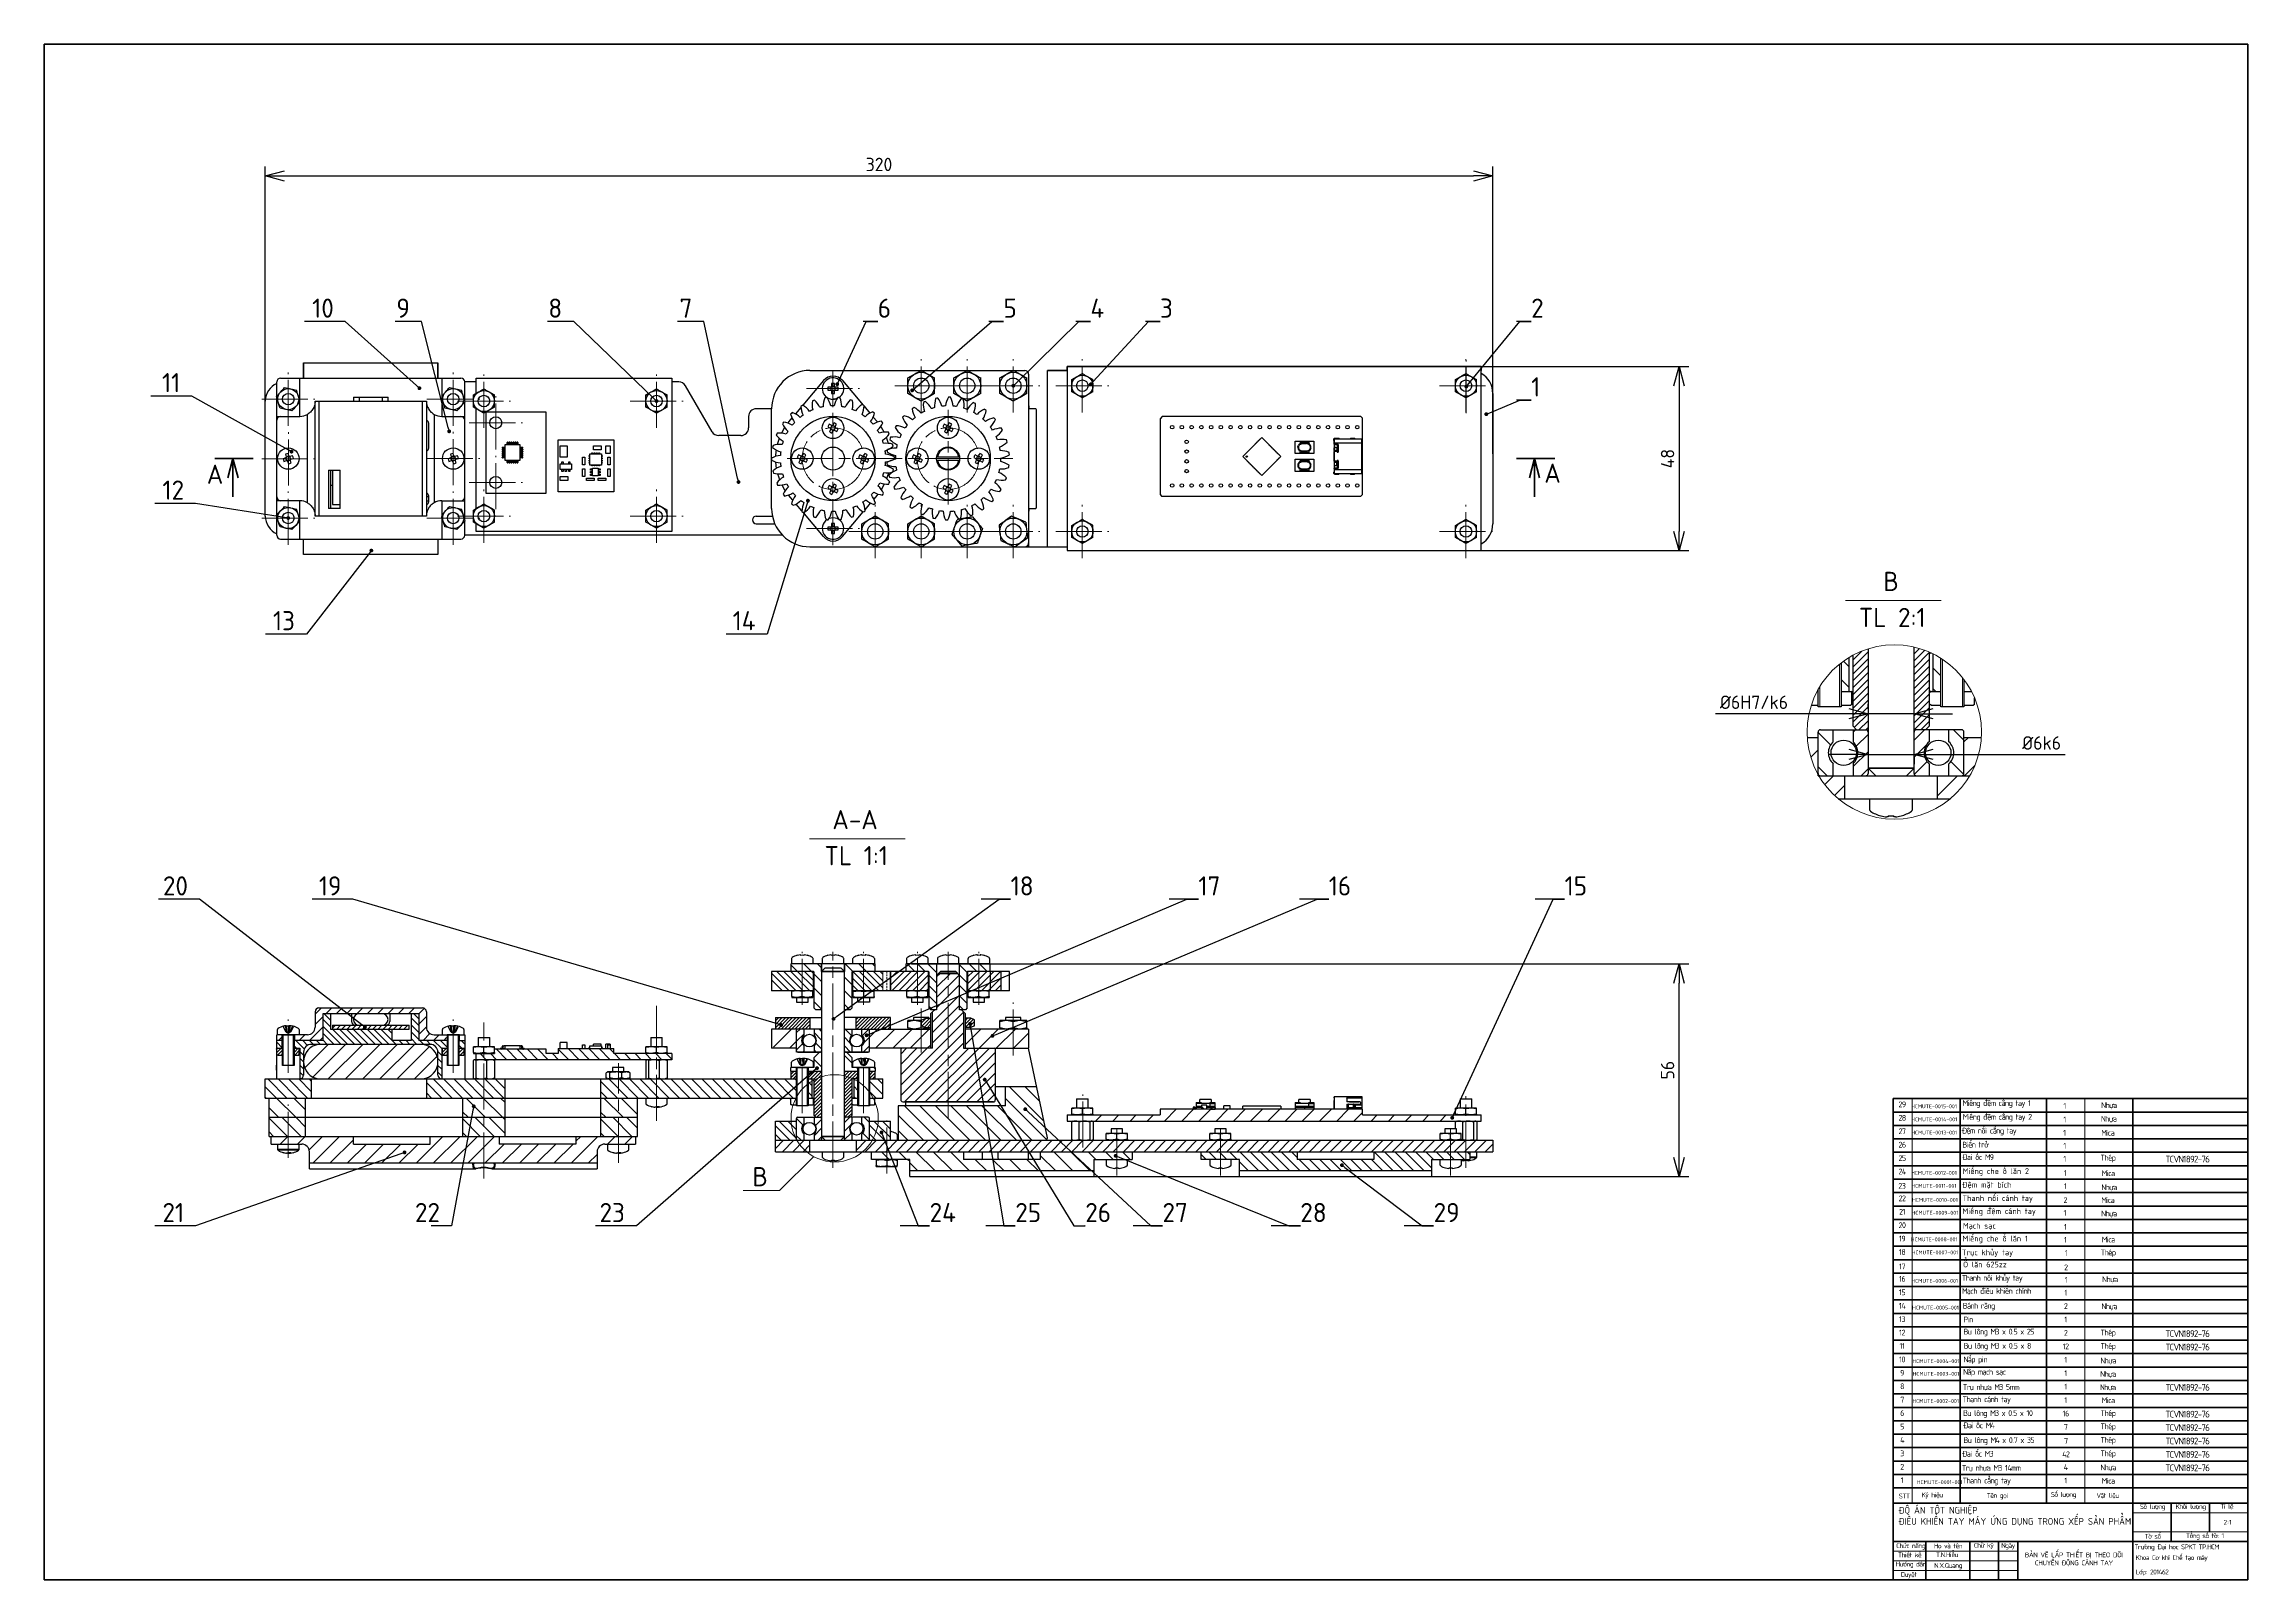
# Paper-space layout 'BAN VE A0' of a CAD drawing. Header units: millimetres. Extents: x -18 to 1131, y 14 to 815.
# The model-space entities are those that its viewports show. They can reach past a viewport. Long polylines and large blocks are cut down to what shows.
import ezdxf
from ezdxf import colors
from ezdxf.entities.mleader import LeaderData, LeaderLine
from ezdxf.math import Vec2, Vec3

# ---------------------------------------------------------------- set-up
doc = ezdxf.new("R2010")
doc.units = ezdxf.units.MM
for name, pattern in [('ACAD_ISO08W100', [36, 24, -3, 6, -3]), ('ACISOWELD', [3, 2, -1]), ('AM_ISO08W050', [18, 12, -1.5, 3, -1.5]), ('CENTER', [50.8, 31.75, -6.35, 6.35, -6.35])]:
    doc.linetypes.add(name, pattern=pattern)
doc.layers.get('0').update_dxf_attribs({"lineweight": 35})
for name, color, linetype, lineweight in [('AM_10', 7, 'AM_ISO08W050', 35), ('Nhap', 5, 'Continuous', 13), ('Nét mảnh', 130, 'Continuous', 13), ('NÉT MẶT CẮT', 10, 'Continuous', 70), ('Nét đậm', 7, 'Continuous', 35), ('đường tâm', 5, 'ACAD_ISO08W100', 13), ('đường tâm nhỏ', 5, 'CENTER', 13)]:
    doc.layers.add(name, color=color, linetype=linetype, lineweight=lineweight)
doc.styles.add('MtXpl_TCVN_7284', font='')
doc.styles.get("Standard").update_dxf_attribs({"font": '', "height": 4.375})
doc.styles.get('MtXpl_TCVN_7284').set_extended_font_data('TCVN 7284')
doc.styles.get('Standard').set_extended_font_data('TCVN 7284')
doc.dimstyles.new('ISO-25$0', dxfattribs={"dimtxt": 4.375, "dimasz": 2.5, "dimexe": 1.25, "dimexo": 0.625, "dimtad": 1, "dimtxsty": 'Standard', "dimblk": 'OPEN30', "dimcen": 2.5, "dimadec": 0, "dimazin": 0, "dimtfac": 1, "dimtmove": 0, "dimatfit": 3, "dimldrblk": 'OPEN30', "dimfxl": 1, "dimarcsym": 0})
pattern_1 = [(45, (1230.9274, -781.2207), (-2.24506403, 2.24506403), [])]
pattern_2 = [(135, (1230.9274, -781.2207), (-1.34703842, -1.34703842), [])]
pattern_3 = [(45, (662.7905, -0.8839), (-0.449012806, 0.449012806), [])]
pattern_4 = [(45, (1230.9274, -781.2207), (-0.449012806, 0.449012806), [])]
pattern_5 = [(135, (1230.9274, -781.2207), (-2.24506403, -2.24506403), [])]
pattern_6 = [(135, (1230.9274, -781.2207), (-1.79605122, -1.79605122), [])]
pattern_7 = [(45, (1230.9274, -781.2207), (-1.12253202, 1.12253202), [])]
pattern_8 = [(45, (1230.9274, -781.2207), (-1.34703842, 1.34703842), [])]
pattern_9 = [(135, (20403.876, 4281.063), (-13.4704, -13.4704), []), (135, (20403.876, 4285.553), (-13.4704, -13.4704), []), (135, (20403.876, 4290.043), (-13.4704, -13.4704), []), (135, (20403.876, 4294.534), (-13.4704, -13.4704), [])]

# ---------------------------------------------------------------- blocks, each defined once
blk = doc.blocks.new('_Dot')
at = {"color": 0, "linetype": 'ByBlock', "lineweight": -2}
blk.add_line((-0.5, 0), (-1, 0), dxfattribs=at)
at = {"color": 0, "linetype": 'ByBlock', "const_width": 0.5}
blk.add_lwpolyline([(-0.25, 0, 1), (0.25, 0, 1)], format="xyb", close=True, dxfattribs=at)
blk = doc.blocks.new('_Open30')
at = {"color": 0, "linetype": 'ByBlock', "lineweight": -2}
for p, q in [((-1, 0.27), (0, 0)), ((0, 0), (-1, -0.27)), ((0, 0), (-1, 0))]:
    blk.add_line(p, q, dxfattribs=at)
blk = doc.blocks.new('*D106')
at = {"layer": 'Defpoints', "color": 0, "transparency": 16777216}
for p in [(20779.45, 4636.1), (20459.45, 4562.39), (20779.45, 4562.39)]:
    blk.add_point(p, dxfattribs=at)
at = {"layer": 'Nét mảnh', "color": 0, "lineweight": -2, "transparency": 16777216}
for p, q in [((20459.45, 4563.64), (20459.45, 4638.6)), ((20779.45, 4563.64), (20779.45, 4638.6)), ((20464.45, 4636.1), (20774.45, 4636.1))]:
    blk.add_line(p, q, dxfattribs=at)
at = {"layer": 'Nét mảnh', "color": 0, "lineweight": -2, "transparency": 16777216, "xscale": 5, "yscale": 5, "zscale": 5, "rotation": 180}
blk.add_blockref('_Open30', (20459.45, 4636.1), dxfattribs=at)
at = {"layer": 'Nét mảnh', "color": 0, "lineweight": -2, "transparency": 16777216, "xscale": 5, "yscale": 5, "zscale": 5}
blk.add_blockref('_Open30', (20779.45, 4636.1), dxfattribs=at)
at = {"layer": 'Nét mảnh', "color": 0, "transparency": 16777216, "insert": (20619.45, 4639.1), "char_height": 4.375, "attachment_point": 5}
blk.add_mtext('{\\H0.8x;320}', dxfattribs=at)
blk = doc.blocks.new('*D108')
at = {"layer": 'Defpoints', "color": 0, "transparency": 16777216}
for p in [(20722.45, 4586.39), (20722.45, 4538.39), (20828.01, 4538.39)]:
    blk.add_point(p, dxfattribs=at)
at = {"layer": 'Nét mảnh', "color": 0, "lineweight": -2, "transparency": 16777216}
for p, q in [((20723.7, 4586.39), (20830.51, 4586.39)), ((20828.01, 4581.39), (20828.01, 4543.39)), ((20723.7, 4538.39), (20830.51, 4538.39))]:
    blk.add_line(p, q, dxfattribs=at)
at = {"layer": 'Nét mảnh', "color": 0, "lineweight": -2, "transparency": 16777216, "xscale": 5, "yscale": 5, "zscale": 5}
for p, rotation in [((20828.01, 4586.39), 90), ((20828.01, 4538.39), 270)]:
    blk.add_blockref('_Open30', p, dxfattribs=dict(at, rotation=rotation))
at = {"layer": 'Nét mảnh', "color": 0, "transparency": 16777216, "insert": (20825.01, 4562.39), "char_height": 4.375, "attachment_point": 5, "rotation": 90}
blk.add_mtext('{\\H0.8x;48}', dxfattribs=at)
blk = doc.blocks.new('*D109')
at = {"layer": 'Defpoints', "color": 0, "transparency": 16777216}
for p in [(20626.65, 4430.64), (20828.01, 4430.64), (20627.45, 4375.17)]:
    blk.add_point(p, dxfattribs=at)
at = {"layer": 'Nét mảnh', "color": 0, "lineweight": -2, "transparency": 16777216}
for p, q in [((20627.9, 4430.64), (20830.51, 4430.64)), ((20828.01, 4380.17), (20828.01, 4425.64)), ((20628.7, 4375.17), (20830.51, 4375.17))]:
    blk.add_line(p, q, dxfattribs=at)
at = {"layer": 'Nét mảnh', "color": 0, "lineweight": -2, "transparency": 16777216, "xscale": 5, "yscale": 5, "zscale": 5}
for p, rotation in [((20828.01, 4430.64), 90), ((20828.01, 4375.17), 270)]:
    blk.add_blockref('_Open30', p, dxfattribs=dict(at, rotation=rotation))
at = {"layer": 'Nét mảnh', "color": 0, "transparency": 16777216, "insert": (20825.01, 4402.91), "char_height": 4.375, "attachment_point": 5, "rotation": 90}
blk.add_mtext('{\\H0.8x;56}', dxfattribs=at)
blk = doc.blocks.new('*D107')
at = {"layer": 'Defpoints', "color": 0, "transparency": 16777216}
for p in [(20877.26, 4495.85), (20889.26, 4495.85), (20889.26, 4495.85)]:
    blk.add_point(p, dxfattribs=at)
at = {"layer": 'Nét mảnh', "color": 0, "lineweight": -2, "transparency": 16777216}
for p, q in [((20877.26, 4497.1), (20877.26, 4498.35)), ((20889.26, 4497.1), (20889.26, 4498.35)), ((20872.26, 4495.85), (20837.53, 4495.85)), ((20889.26, 4495.85), (20877.26, 4495.85)), ((20894.26, 4495.85), (20899.26, 4495.85))]:
    blk.add_line(p, q, dxfattribs=at)
at = {"layer": 'Nét mảnh', "color": 0, "lineweight": -2, "transparency": 16777216, "xscale": 5, "yscale": 5, "zscale": 5}
blk.add_blockref('_Open30', (20877.26, 4495.85), dxfattribs=at)
at = {"layer": 'Nét mảnh', "color": 0, "lineweight": -2, "transparency": 16777216, "xscale": 5, "yscale": 5, "zscale": 5, "rotation": 180}
blk.add_blockref('_Open30', (20889.26, 4495.85), dxfattribs=at)
at = {"layer": 'Nét mảnh', "color": 0, "transparency": 16777216, "insert": (20847.53, 4498.85), "char_height": 4.375, "attachment_point": 5}
blk.add_mtext('{\\H0.8x;%%C6H7/k6}', dxfattribs=at)
blk = doc.blocks.new('*D110')
at = {"layer": 'Defpoints', "color": 0, "transparency": 16777216}
for p in [(20877.26, 4485.97), (20889.26, 4485.97), (20889.26, 4485.24)]:
    blk.add_point(p, dxfattribs=at)
at = {"layer": 'Nét mảnh', "color": 0, "lineweight": -2, "transparency": 16777216}
for p, q in [((20872.26, 4485.24), (20867.26, 4485.24)), ((20877.26, 4485.24), (20889.26, 4485.24)), ((20877.26, 4484.72), (20877.26, 4482.74)), ((20889.26, 4484.72), (20889.26, 4482.74)), ((20894.26, 4485.24), (20928.66, 4485.24))]:
    blk.add_line(p, q, dxfattribs=at)
at = {"layer": 'Nét mảnh', "color": 0, "lineweight": -2, "transparency": 16777216, "xscale": 5, "yscale": 5, "zscale": 5}
blk.add_blockref('_Open30', (20877.26, 4485.24), dxfattribs=at)
at = {"layer": 'Nét mảnh', "color": 0, "lineweight": -2, "transparency": 16777216, "xscale": 5, "yscale": 5, "zscale": 5, "rotation": 180}
blk.add_blockref('_Open30', (20889.26, 4485.24), dxfattribs=at)
at = {"layer": 'Nét mảnh', "color": 0, "transparency": 16777216, "insert": (20922.51, 4488.24), "char_height": 4.375, "attachment_point": 5}
blk.add_mtext('{\\H0.8x;%%C6k6}', dxfattribs=at)

msp = doc.modelspace()

# ---------------------------------------------------------------- hatches: boundary and pattern name
at = {"linetype": 'Continuous', "lineweight": 18, "true_color": 0x000000}
h = msp.add_hatch(dxfattribs=at)
h.set_pattern_fill('ANSI34', color=18, angle=90, style=0)
h.set_pattern_definition(pattern_9)
h.paths.add_polyline_path([(20604.452, 4407.639), (20603.952, 4407.639), (20602.452, 4406.139), (20602.452, 4403.639), (20600.952, 4403.639), (20600.952, 4402.639), (20604.452, 4402.639)], flags=0)
h = msp.add_hatch(dxfattribs=at)
h.set_pattern_fill('ANSI34', color=18, angle=90, style=0)
h.set_pattern_definition(pattern_9)
h.paths.add_polyline_path([(20610.952, 4407.639), (20610.452, 4407.639), (20610.452, 4402.639), (20613.952, 4402.639), (20613.952, 4403.639), (20612.452, 4403.639), (20612.452, 4406.139)], flags=0)
h = msp.add_hatch(dxfattribs=at)
h.set_pattern_fill('ANSI34', color=18, angle=90, style=0)
h.set_pattern_definition(pattern_9)
h.paths.add_polyline_path([(20618.452, 4403.639), (20616.952, 4403.639), (20616.952, 4402.639), (20618.452, 4402.639)], flags=0)
h = msp.add_hatch(dxfattribs=at)
h.set_pattern_fill('ANSI31', color=18, angle=90, style=0)
h.set_pattern_definition([(135, (20403.8763, 4280.0047), (-2.245064, -2.245064), [])])
h.paths.add_polyline_path([(20704.942, 4393.83), (20703.542, 4393.83), (20703.542, 4392.73), (20704.942, 4392.73)], flags=0)
at = {"layer": 'Nét mảnh', "true_color": 0x000000}
h = msp.add_hatch(dxfattribs=at)
h.set_pattern_fill('ANSI31', color=18, scale=0.8, angle=90)
h.set_pattern_definition(pattern_6)
h.paths.add_polyline_path([(20612.452, 4428.539), (20612.552, 4428.639), (20618.352, 4428.639), (20618.452, 4428.739), (20618.452, 4430.539), (20618.352, 4430.639), (20610.452, 4430.639), (20610.452, 4418.639), (20611.952, 4418.639), (20612.452, 4419.139)])
h.paths.add_polyline_path([(20604.452, 4430.639), (20596.552, 4430.639), (20596.452, 4430.539), (20596.452, 4428.739), (20596.552, 4428.639), (20602.352, 4428.639), (20602.452, 4428.539), (20602.452, 4419.139), (20602.952, 4418.639), (20604.452, 4418.639)])
h = msp.add_hatch(dxfattribs=at)
h.set_pattern_fill('ANSI31', color=18, scale=0.6, angle=90)
h.set_pattern_definition(pattern_2)
h.paths.add_polyline_path([(20634.452, 4430.639), (20626.552, 4430.639), (20626.452, 4430.539), (20626.452, 4428.739), (20626.552, 4428.639), (20632.352, 4428.639), (20632.452, 4428.539), (20632.452, 4419.139), (20632.952, 4418.639), (20634.452, 4418.639)])
h.paths.add_polyline_path([(20648.452, 4430.539), (20648.352, 4430.639), (20640.452, 4430.639), (20640.452, 4418.639), (20641.952, 4418.639), (20642.452, 4419.139), (20642.452, 4428.539), (20642.552, 4428.639), (20648.352, 4428.639), (20648.452, 4428.739)])
h = msp.add_hatch(dxfattribs=at)
h.set_pattern_fill('ANSI31', color=18, scale=0.4, angle=90)
h.set_pattern_definition([(135, (1230.9274, -781.2207), (-0.89802561, -0.89802561), [])])
edge = h.paths.add_edge_path()
edge.add_line((20602.352, 4428.639), (20591.452, 4428.639))
edge.add_line((20591.452, 4428.639), (20591.452, 4426.013))
edge.add_line((20591.452, 4426.013), (20593.457, 4423.639))
edge.add_line((20593.457, 4423.639), (20602.008, 4423.639))
edge.add_spline(control_points=[(20602.008, 4423.639), (20602.023, 4423.639), (20602.039, 4423.639), (20602.054, 4423.639)], knot_values=[0, 0, 0, 0, 0.0949004, 0.0949004, 0.0949004, 0.0949004], degree=3, periodic=0)
edge.add_spline(control_points=[(20602.452, 4423.574), (20602.338, 4423.604), (20602.206, 4423.636), (20602.071, 4423.639), (20602.054, 4423.639)], knot_values=[0.0949004, 0.0949004, 0.0949004, 0.0949004, 0.8178645, 0.9239242, 0.9239242, 0.9239242, 0.9239242], degree=3, periodic=0)
edge.add_line((20602.054, 4423.639), (20602.352, 4423.639))
edge.add_line((20602.352, 4423.639), (20602.352, 4428.639))
h.paths.add_polyline_path([(20620.452, 4428.639), (20612.552, 4428.639), (20612.552, 4423.639), (20620.452, 4423.639)])
h = msp.add_hatch(dxfattribs=at)
h.set_pattern_fill('ANSI31', color=18, scale=0.4)
h.set_pattern_definition([(45, (1230.9274, -781.2207), (-0.89802561, 0.89802561), [])])
h.paths.add_polyline_path([(20632.352, 4428.639), (20622.452, 4428.639), (20622.452, 4423.639), (20632.352, 4423.639)])
h.paths.add_polyline_path([(20651.201, 4428.639), (20642.552, 4428.639), (20642.552, 4423.639), (20651.201, 4423.639)])
h = msp.add_hatch(dxfattribs=at)
h.set_pattern_fill('ANSI31', color=18, scale=0.6)
h.set_pattern_definition(pattern_8)
edge = h.paths.add_edge_path()
edge.add_line((20641.475, 4418.116), (20640.952, 4418.639))
edge.add_line((20640.952, 4418.639), (20640.452, 4418.639))
edge.add_line((20640.452, 4418.639), (20640.452, 4427.639))
edge.add_line((20640.452, 4427.639), (20639.952, 4428.139))
edge.add_line((20639.952, 4428.139), (20634.952, 4428.139))
edge.add_line((20634.952, 4428.139), (20634.452, 4427.639))
edge.add_line((20634.452, 4427.639), (20634.452, 4418.639))
edge.add_line((20634.452, 4418.639), (20633.952, 4418.639))
edge.add_line((20633.952, 4418.639), (20633.43, 4418.116))
edge.add_line((20633.43, 4418.116), (20633.43, 4408.639))
edge.add_line((20633.43, 4408.639), (20625.394, 4408.639))
edge.add_spline(control_points=[(20625.394, 4408.639), (20625.378, 4408.638), (20625.347, 4408.636), (20625.304, 4408.619), (20625.267, 4408.596), (20625.23, 4408.559), (20625.199, 4408.506), (20625.195, 4408.46), (20625.193, 4408.439)], knot_values=[0, 0, 0, 0, 0.152998, 0.298048, 0.4351505, 0.5643079, 0.7978191, 1, 1, 1, 1], degree=3, periodic=0)
edge.add_line((20625.193, 4408.439), (20625.193, 4394.941))
edge.add_arc((20625.652, 4395.139), 0.5, 203.2829, 270)
edge.add_line((20625.652, 4394.639), (20626.452, 4394.639))
edge.add_line((20626.452, 4394.639), (20649.252, 4394.639))
edge.add_arc((20649.252, 4395.139), 0.5, 270, 360)
edge.add_line((20649.752, 4395.139), (20649.752, 4408.439))
edge.add_arc((20649.552, 4408.439), 0.2, 0, 90)
edge.add_line((20649.552, 4408.639), (20641.475, 4408.639))
edge.add_line((20641.475, 4408.639), (20641.475, 4418.116))
h = msp.add_hatch(dxfattribs=at)
h.set_pattern_fill('ANSI31', color=18, scale=0.6)
h.set_pattern_definition([(45, (662.7905, -0.8839), (-1.34703842, 1.34703842), [])])
h.paths.add_polyline_path([(20470.452, 4412.139), (20467.052, 4412.139), (20467.052, 4410.639), (20474.452, 4410.639), (20474.452, 4417.639), (20481.023, 4417.639), (20479.114, 4419.139), (20473.452, 4419.139, 0.4142136), (20472.452, 4418.139), (20472.452, 4414.139, -0.4142136)])
h.paths.add_polyline_path([(20501.452, 4414.139), (20501.452, 4416.159), (20498.149, 4419.139), (20479.114, 4419.139), (20481.023, 4417.639), (20499.452, 4417.639), (20499.452, 4410.639), (20506.852, 4410.639), (20506.852, 4411.289), (20505.91, 4412.139), (20503.452, 4412.139, -0.4142136)])
h.paths.add_polyline_path([(20501.452, 4418.139, 0.4142136), (20500.452, 4419.139), (20498.149, 4419.139), (20501.452, 4416.159)])
h.paths.add_polyline_path([(20462.452, 4412.139), (20462.452, 4410.639), (20463.852, 4410.639), (20463.852, 4412.139)])
h.paths.add_polyline_path([(20510.052, 4412.139), (20510.052, 4410.639), (20511.452, 4410.639), (20511.452, 4412.139)])
h = msp.add_hatch(dxfattribs=at)
h.set_pattern_fill('ANSI31', color=18, scale=0.3)
h.set_pattern_definition([(45, (1230.9274, -781.2207), (-0.67351921, 0.67351921), [])])
h.paths.add_polyline_path([(20496.952, 4414.639), (20476.952, 4414.639), (20476.952, 4413.639), (20496.952, 4413.639)])
h = msp.add_hatch(dxfattribs=at)
h.set_pattern_fill('ANSI31', color=18)
h.set_pattern_definition(pattern_1)
h.paths.add_polyline_path([(20632.852, 4413.639), (20616.652, 4413.639, -0.4142136), (20616.952, 4413.339), (20616.952, 4408.639), (20632.852, 4408.639)])
h.paths.add_polyline_path([(20597.952, 4413.339, -0.4142136), (20598.252, 4413.639), (20593.576, 4413.639), (20591.819, 4408.639), (20597.952, 4408.639)])
h.paths.add_polyline_path([(20658.452, 4413.639), (20642.956, 4413.639), (20642.159, 4408.639), (20658.452, 4408.639)])
h.paths.add_polyline_path([(20642.956, 4413.639), (20641.906, 4413.639), (20641.906, 4408.639), (20642.159, 4408.639)])
h = msp.add_hatch(dxfattribs=at)
h.set_pattern_fill('ANSI31', color=18, scale=0.2)
h.set_pattern_definition(pattern_4)
h.paths.add_polyline_path([(20599.369, 4416.639), (20592.452, 4416.639), (20592.452, 4413.639), (20601.452, 4413.639), (20601.452, 4414.171)])
h.paths.add_polyline_path([(20622.452, 4416.639), (20613.452, 4416.639), (20613.452, 4413.639), (20622.452, 4413.639)])
h.paths.add_polyline_path([(20601.452, 4416.639), (20599.369, 4416.639), (20601.452, 4414.171)], flags=17)
h = msp.add_hatch(dxfattribs=at)
h.set_pattern_fill('ANSI31', color=18, scale=0.5)
h.set_pattern_definition(pattern_7)
h.paths.add_polyline_path([(20597.952, 4407.939, 0.4142136), (20598.252, 4407.639), (20599.902, 4407.639), (20599.902, 4409.219, -0.4402255), (20599.902, 4412.059), (20599.902, 4413.639), (20598.252, 4413.639, 0.4142136), (20597.952, 4413.339)])
h.paths.add_polyline_path([(20616.952, 4413.339, 0.4142136), (20616.652, 4413.639), (20615.002, 4413.639), (20615.002, 4412.059, -0.4402255), (20615.002, 4409.219), (20615.002, 4407.639), (20616.652, 4407.639, 0.4142136), (20616.952, 4407.939)])
h = msp.add_hatch(dxfattribs=at)
h.set_pattern_fill('ANSI31', color=18, scale=0.5, angle=90)
h.set_pattern_definition([(135, (1230.9274, -781.2207), (-1.12253202, -1.12253202), [])])
h.paths.add_polyline_path([(20610.452, 4407.939, 0.4142136), (20610.752, 4407.639), (20612.402, 4407.639), (20612.402, 4409.219, -0.4402255), (20612.402, 4412.059), (20612.402, 4413.639), (20610.752, 4413.639, 0.4142136), (20610.452, 4413.339)])
h.paths.add_polyline_path([(20602.502, 4409.219), (20602.502, 4407.639), (20604.152, 4407.639, 0.4142136), (20604.452, 4407.939), (20604.452, 4413.339, 0.4142136), (20604.152, 4413.639), (20602.502, 4413.639), (20602.502, 4412.059, -0.4402255)])
h = msp.add_hatch(dxfattribs=at)
h.set_pattern_fill('ANSI31', color=18, scale=0.2)
h.set_pattern_definition(pattern_4)
h.paths.add_polyline_path([(20632.998, 4416.439), (20631.546, 4416.439, 0.1095178), (20631.504, 4416.43), (20630.597, 4416.007, 0.2914734), (20630.54, 4415.916), (20630.54, 4414.562, 0.2914734), (20630.597, 4414.471), (20631.504, 4414.048, 0.1095178), (20631.546, 4414.039), (20632.998, 4414.039)])
h.paths.add_polyline_path([(20644.365, 4415.916, 0.2914734), (20644.307, 4416.007), (20643.381, 4416.439), (20643.359, 4416.439), (20641.906, 4416.439), (20641.906, 4414.039), (20643.359, 4414.039, 0.1095178), (20643.401, 4414.048), (20644.307, 4414.471, 0.2914734), (20644.365, 4414.562)])
h = msp.add_hatch(dxfattribs=at)
h.set_pattern_fill('ANSI31', color=18)
h.set_pattern_definition(pattern_1)
h.paths.add_polyline_path([(20504.452, 4405.639, 0.3507811), (20500.452, 4409.639), (20473.452, 4409.639, 0.3507811), (20469.452, 4405.639), (20469.452, 4404.639, 0.3507811), (20473.452, 4400.639), (20500.452, 4400.639, 0.350781), (20504.452, 4404.639)])
h = msp.add_hatch(dxfattribs=at)
h.set_pattern_fill('ANSI31', color=18, scale=0.6, angle=90)
h.set_pattern_definition(pattern_2)
edge = h.paths.add_edge_path()
edge.add_line((20559.791, 4407.239), (20550.322, 4407.239))
edge.add_line((20550.322, 4407.239), (20550.322, 4408.539))
edge.add_line((20550.322, 4408.539), (20535.822, 4408.539))
edge.add_line((20535.822, 4408.539), (20535.822, 4407.239))
edge.add_line((20535.822, 4407.239), (20532.669, 4407.239))
edge.add_line((20532.669, 4407.239), (20532.669, 4408.382))
edge.add_line((20532.669, 4408.382), (20531.822, 4408.382))
edge.add_line((20531.822, 4408.382), (20519.202, 4408.382))
edge.add_line((20519.202, 4408.382), (20519.202, 4407.484))
edge.add_spline(control_points=[(20519.202, 4407.484), (20519.202, 4407.447), (20519.202, 4407.303), (20519.202, 4407.266), (20519.202, 4407.239)], knot_values=[0, 0, 0, 0, 0.2575513, 1, 1, 1, 1], degree=3, periodic=0)
edge.add_line((20519.202, 4407.239), (20514.452, 4407.239))
edge.add_line((20514.452, 4407.239), (20514.452, 4405.639))
edge.add_line((20514.452, 4405.639), (20531.81, 4405.639))
edge.add_line((20531.81, 4405.639), (20561.824, 4405.639))
edge.add_line((20561.824, 4405.639), (20559.791, 4407.239))
h.paths.add_polyline_path([(20565.452, 4407.239), (20559.791, 4407.239), (20561.824, 4405.639), (20565.452, 4405.639)])
h = msp.add_hatch(dxfattribs=at)
h.set_pattern_fill('ANSI31', color=18, scale=0.2)
h.set_pattern_definition(pattern_4)
h.paths.add_polyline_path([(20596.452, 4400.739), (20596.552, 4400.639), (20597.852, 4400.639), (20597.952, 4400.739), (20597.952, 4402.639), (20596.552, 4402.639), (20596.452, 4402.539)])
h.paths.add_polyline_path([(20604.452, 4402.639), (20600.952, 4402.639), (20600.952, 4400.639), (20602.352, 4400.639), (20602.452, 4400.539), (20602.452, 4391.139), (20602.952, 4390.639), (20604.452, 4390.639)])
h.paths.add_polyline_path([(20612.552, 4400.639), (20613.852, 4400.639), (20613.952, 4400.739), (20613.952, 4402.639), (20610.452, 4402.639), (20610.452, 4390.639), (20611.952, 4390.639), (20612.452, 4391.139), (20612.452, 4400.539)])
h.paths.add_polyline_path([(20618.452, 4402.539), (20618.352, 4402.639), (20616.952, 4402.639), (20616.952, 4400.739), (20617.052, 4400.639), (20618.352, 4400.639), (20618.452, 4400.739)])
h = msp.add_hatch(dxfattribs=at)
h.set_pattern_fill('ANSI31', color=18, scale=0.6, angle=90)
h.set_pattern_definition(pattern_2)
h.paths.add_polyline_path([(20471.167, 4400.639), (20459.452, 4400.639), (20459.452, 4395.938)], flags=17)
h.paths.add_polyline_path([(20471.452, 4400.639), (20471.167, 4400.639), (20459.452, 4395.938), (20459.452, 4395.639), (20471.452, 4395.639)])
h.paths.add_polyline_path([(20521.952, 4400.639), (20501.452, 4400.639), (20501.452, 4395.639), (20521.952, 4395.639)])
h.paths.add_polyline_path([(20597.952, 4400.639), (20546.952, 4400.639), (20546.952, 4395.639), (20597.952, 4395.639)])
h.paths.add_polyline_path([(20601.952, 4400.639), (20600.952, 4400.639), (20600.952, 4395.639), (20601.952, 4395.639)])
h.paths.add_polyline_path([(20613.952, 4400.639), (20612.952, 4400.639), (20612.952, 4395.639), (20613.952, 4395.639)])
h.paths.add_polyline_path([(20620.452, 4400.639), (20616.952, 4400.639), (20616.952, 4395.639), (20620.452, 4395.639)])
h = msp.add_hatch(dxfattribs=at)
h.set_pattern_fill('ANSI31', color=18, angle=90)
h.set_pattern_definition(pattern_5)
h.paths.add_polyline_path([(20469.952, 4395.639), (20460.452, 4395.639), (20460.452, 4390.639), (20469.952, 4390.639)])
h.paths.add_polyline_path([(20521.952, 4395.639), (20510.952, 4395.639), (20510.952, 4390.639), (20521.952, 4390.639)])
h.paths.add_polyline_path([(20556.452, 4395.639), (20546.952, 4395.639), (20546.952, 4390.639), (20556.452, 4390.639)])
h = msp.add_hatch(dxfattribs=at)
h.set_pattern_fill('ANSI31', color=18, scale=0.9, angle=90)
h.set_pattern_definition([(135, (1230.9274, -781.2207), (-2.02055763, -2.02055763), [])])
h.paths.add_polyline_path([(20648.245, 4384.639), (20662.838, 4384.639, 0.4757351), (20663.327, 4385.241), (20660.536, 4398.639), (20652.452, 4398.639), (20652.452, 4393.639), (20646.742, 4393.639)])
h.paths.add_polyline_path([(20624.452, 4393.639), (20624.452, 4384.639), (20648.245, 4384.639), (20646.742, 4393.639)])
h = msp.add_hatch(dxfattribs=at)
h.set_pattern_fill('ANSI31', color=18, scale=0.8, angle=90)
h.set_pattern_definition(pattern_6)
h.paths.add_polyline_path([(20469.952, 4390.639), (20460.452, 4390.639), (20460.452, 4385.639), (20469.952, 4385.639)])
h.paths.add_polyline_path([(20514.069, 4390.639), (20510.952, 4390.639), (20510.952, 4385.639), (20514.561, 4385.639)])
h.paths.add_polyline_path([(20521.952, 4390.639), (20514.069, 4390.639), (20514.561, 4385.639), (20521.952, 4385.639)])
h.paths.add_polyline_path([(20556.452, 4390.639), (20546.952, 4390.639), (20546.952, 4385.639), (20556.452, 4385.639)])
h = msp.add_hatch(dxfattribs=at)
h.set_pattern_fill('ANSI31', color=18, scale=0.5, angle=90)
h.set_pattern_definition([(135, (0.8839, -0.8839), (-1.12253202, -1.12253202), [])])
h.paths.add_polyline_path([(20597.952, 4389.639), (20592.452, 4389.639), (20592.452, 4384.639), (20597.952, 4384.639)])
h.paths.add_polyline_path([(20622.452, 4389.639), (20616.952, 4389.639), (20616.952, 4384.639), (20622.452, 4384.639)])
h = msp.add_hatch(dxfattribs=at)
h.set_pattern_fill('ANSI31', color=18, angle=90)
h.set_pattern_definition(pattern_5)
h.paths.add_polyline_path([(20599.902, 4390.639), (20598.252, 4390.639, 0.4142136), (20597.952, 4390.339), (20597.952, 4384.939, 0.4142136), (20598.252, 4384.639), (20599.902, 4384.639), (20599.902, 4386.219, -0.4402255), (20599.902, 4389.059)])
h.paths.add_polyline_path([(20616.952, 4390.339, 0.4142136), (20616.652, 4390.639), (20615.002, 4390.639), (20615.002, 4389.059, -0.4402255), (20615.002, 4386.219), (20615.002, 4384.639), (20616.652, 4384.639, 0.4142136), (20616.952, 4384.939)])
h = msp.add_hatch(dxfattribs=at)
h.set_pattern_fill('ANSI31', color=18, scale=0.5)
h.set_pattern_definition(pattern_7)
h.paths.add_polyline_path([(20610.452, 4384.939, 0.4142136), (20610.752, 4384.639), (20612.402, 4384.639), (20612.402, 4386.219, -0.4402255), (20612.402, 4389.059), (20612.402, 4390.639), (20610.752, 4390.639, 0.4142136), (20610.452, 4390.339)])
h.paths.add_polyline_path([(20602.502, 4390.639), (20602.502, 4389.059, -0.4402255), (20602.502, 4386.219), (20602.502, 4384.639), (20604.152, 4384.639, 0.4142136), (20604.452, 4384.939), (20604.452, 4390.339, 0.4142136), (20604.152, 4390.639)])
h = msp.add_hatch(dxfattribs=at)
h.set_pattern_fill('ANSI31', color=18)
h.set_pattern_definition(pattern_1)
h.paths.add_polyline_path([(20745.517, 4392.73), (20723.64, 4392.73), (20723.64, 4392.71), (20723.442, 4392.71), (20723.089, 4392.711), (20723.089, 4392.71), (20722.848, 4392.71), (20721.716, 4392.711), (20721.716, 4392.71), (20716.689, 4392.71), (20715.558, 4392.711), (20715.558, 4392.71), (20715.317, 4392.71), (20714.963, 4392.711), (20714.963, 4392.71), (20714.766, 4392.71), (20692.71, 4392.73), (20692.71, 4391.239), (20675.39, 4391.239), (20674.605, 4389.639), (20770.146, 4389.639), (20770.906, 4391.239), (20745.517, 4391.239)])
h = msp.add_hatch(dxfattribs=at)
h.set_pattern_fill('ANSI31', color=18)
h.set_pattern_definition(pattern_1)
edge = h.paths.add_edge_path()
edge.add_line((20502.452, 4385.639), (20502.452, 4383.639))
edge.add_line((20502.452, 4383.639), (20482.452, 4383.639))
edge.add_line((20482.452, 4383.639), (20482.452, 4385.639))
edge.add_line((20482.452, 4385.639), (20460.952, 4385.639))
edge.add_line((20460.952, 4385.639), (20460.952, 4383.639))
edge.add_line((20460.952, 4383.639), (20468.952, 4383.639))
edge.add_arc((20468.952, 4381.639), 2, 0, 90, ccw=False)
edge.add_line((20470.952, 4381.639), (20470.952, 4378.639))
edge.add_line((20470.952, 4378.639), (20513.866, 4378.639))
edge.add_spline(control_points=[(20513.866, 4378.639), (20513.886, 4378.642), (20513.912, 4378.643), (20513.946, 4378.639)], knot_values=[0.7486073, 0.7486073, 0.7486073, 0.7486073, 0.9110699, 0.9110699, 0.9110699, 0.9110699], degree=3, periodic=0)
edge.add_line((20513.946, 4378.639), (20515.381, 4378.639))
edge.add_line((20515.381, 4378.639), (20514.631, 4385.639))
edge.add_line((20514.631, 4385.639), (20502.452, 4385.639))
h.paths.add_polyline_path([(20520.452, 4383.639), (20520.452, 4385.639), (20514.631, 4385.639), (20515.381, 4378.639), (20545.952, 4378.639), (20545.952, 4381.639, -0.4142136), (20547.952, 4383.639), (20555.952, 4383.639), (20555.952, 4385.639), (20540.452, 4385.639), (20540.452, 4383.639)])
h = msp.add_hatch(dxfattribs=at)
h.set_pattern_fill('ANSI31', color=18, scale=0.6)
h.set_pattern_definition(pattern_8)
h.paths.add_polyline_path([(20779.452, 4384.639), (20661.668, 4384.639), (20662.861, 4381.639), (20779.452, 4381.639)])
h.paths.add_polyline_path([(20661.668, 4384.639), (20640.92, 4384.639), (20640.09, 4381.639), (20662.861, 4381.639)])
h.paths.add_polyline_path([(20601.452, 4384.639), (20593.984, 4384.639), (20592.452, 4382.795), (20592.452, 4381.639), (20601.452, 4381.639)])
h.paths.add_polyline_path([(20593.984, 4384.639), (20592.452, 4384.639), (20592.452, 4382.795)], flags=17)
h.paths.add_polyline_path([(20640.92, 4384.639), (20613.452, 4384.639), (20613.452, 4381.639), (20640.09, 4381.639)])
h = msp.add_hatch(dxfattribs=at)
h.set_pattern_fill('ANSI31', color=18, angle=90)
h.set_pattern_definition(pattern_5)
h.paths.add_polyline_path([(20685.452, 4381.639), (20662.861, 4381.639), (20664.848, 4376.639), (20675.452, 4376.639), (20675.452, 4379.639), (20685.452, 4379.639)])
h.paths.add_polyline_path([(20662.861, 4381.639), (20661.452, 4381.639), (20661.452, 4379.639), (20641.452, 4379.639), (20641.452, 4381.639), (20640.09, 4381.639), (20638.708, 4376.639), (20664.848, 4376.639)])
h.paths.add_polyline_path([(20640.09, 4381.639), (20617.452, 4381.639), (20617.452, 4379.639), (20627.452, 4379.639), (20627.452, 4376.639), (20638.708, 4376.639)])
h = msp.add_hatch(dxfattribs=at)
h.set_pattern_fill('ANSI31', color=18, scale=0.6, angle=90)
h.set_pattern_definition(pattern_2)
h.paths.add_polyline_path([(20763.452, 4379.639), (20773.452, 4379.639), (20773.452, 4381.639), (20748.452, 4381.639), (20748.452, 4379.639), (20728.452, 4379.639), (20728.452, 4381.639), (20703.452, 4381.639), (20703.452, 4379.639), (20713.452, 4379.639), (20713.452, 4376.639), (20763.452, 4376.639)])
at = {"layer": 'đường tâm', "true_color": 0x000000}
h = msp.add_hatch(dxfattribs=at)
h.set_pattern_fill('ANSI31', color=18, scale=0.4, angle=90)
h.set_pattern_definition([(135, (662.7905, -0.8839), (-0.89802561, -0.89802561), [])])
h.paths.add_polyline_path([(20492.452, 4413.639), (20476.452, 4413.639), (20476.452, 4417.639), (20474.452, 4417.639), (20474.452, 4410.639), (20467.002, 4410.639), (20467.002, 4408.639), (20468.452, 4408.639), (20468.452, 4400.639, 0.4142136), (20469.452, 4401.639), (20469.452, 4404.639, -0.0553851), (20469.452, 4405.639), (20469.452, 4407.639, -0.4142136), (20471.452, 4409.639), (20502.452, 4409.639, -0.4142136), (20504.452, 4407.639), (20504.452, 4405.639, -0.0553853), (20504.452, 4404.639), (20504.452, 4401.639, 0.4142136), (20505.452, 4400.639), (20505.452, 4408.639), (20506.902, 4408.639), (20506.902, 4410.639), (20499.452, 4410.639), (20499.452, 4417.639), (20497.452, 4417.639), (20497.452, 4410.639), (20492.452, 4410.639)])
h.paths.add_polyline_path([(20463.902, 4410.639), (20462.452, 4410.639), (20462.452, 4408.639), (20463.902, 4408.639)])
h.paths.add_polyline_path([(20511.452, 4410.639), (20510.002, 4410.639), (20510.002, 4408.639), (20511.452, 4408.639)])
h = msp.add_hatch(dxfattribs=at)
h.set_pattern_fill('ANSI31', color=18, scale=0.2)
h.set_pattern_definition(pattern_3)
edge = h.paths.add_edge_path()
edge.add_spline(control_points=[(20462.353, 4407.084), (20462.393, 4407.048), (20462.465, 4406.982), (20462.538, 4406.936), (20462.57, 4406.915)], knot_values=[0, 0, 0, 0, 0.5574057, 1, 1, 1, 1], degree=3, periodic=0)
edge.add_line((20462.57, 4406.915), (20462.702, 4406.839))
edge.add_line((20462.702, 4406.839), (20463.952, 4406.839))
edge.add_line((20463.952, 4406.839), (20463.952, 4408.639))
edge.add_line((20463.952, 4408.639), (20462.702, 4408.639))
edge.add_line((20462.702, 4408.639), (20462.57, 4408.562))
edge.add_spline(control_points=[(20462.57, 4408.562), (20462.538, 4408.542), (20462.465, 4408.496), (20462.393, 4408.43), (20462.353, 4408.393)], knot_values=[0, 0, 0, 0, 0.4425943, 1, 1, 1, 1], degree=3, periodic=0)
edge.add_line((20462.353, 4408.393), (20462.353, 4407.084))
h.paths.add_polyline_path([(20466.952, 4406.839), (20468.202, 4406.839), (20468.335, 4406.915), (20468.335, 4408.562), (20468.202, 4408.639), (20466.952, 4408.639)])
h = msp.add_hatch(dxfattribs=at)
h.set_pattern_fill('ANSI31', color=18, scale=0.2)
h.set_pattern_definition(pattern_3)
h.paths.add_polyline_path([(20506.952, 4408.639), (20505.702, 4408.639), (20505.57, 4408.562), (20505.57, 4406.915), (20505.702, 4406.839), (20506.952, 4406.839)])
h.paths.add_polyline_path([(20509.952, 4406.839), (20511.202, 4406.839), (20511.335, 4406.915), (20511.335, 4408.562), (20511.202, 4408.639), (20509.952, 4408.639)])

# ---------------------------------------------------------------- linework, layer by layer
at = {"color": 18, "linetype": 'Continuous', "lineweight": 25, "true_color": 0x000000}
for p, q in [((20469.452, 4587.394), (20504.452, 4587.394)), ((20601.452, 4585.394), (20630.381, 4585.394)), ((20630.452, 4585.436), (20632.202, 4584.425)), ((20630.524, 4585.394), (20642.381, 4585.394)), ((20642.452, 4585.436), (20644.202, 4584.425)), ((20642.524, 4585.394), (20654.381, 4585.394)), ((20654.452, 4585.436), (20656.202, 4584.425)), ((20654.524, 4585.394), (20657.452, 4585.394)), ((20663.327, 4539.394), (20663.327, 4585.394)), ((20663.338, 4539.394), (20663.338, 4585.394)), ((20668.452, 4585.394), (20668.452, 4538.394)), ((20776.452, 4538.394), (20776.452, 4585.394)), ((20462.353, 4578.585), (20463.427, 4579.754)), ((20462.452, 4578.693), (20462.452, 4582.394)), ((20463.452, 4583.394), (20510.452, 4583.394)), ((20468.452, 4573.394), (20468.452, 4583.394)), ((20505.452, 4583.394), (20505.452, 4573.394)), ((20505.452, 4578.693), (20506.427, 4579.754)), ((20511.452, 4577.52), (20511.452, 4582.394)), ((20514.452, 4582.394), (20511.452, 4582.394)), ((20513.702, 4578.982), (20515.077, 4579.776)), ((20514.452, 4579.415), (20514.452, 4583.394)), ((20514.452, 4583.394), (20565.452, 4583.394)), ((20558.702, 4578.982), (20560.077, 4579.776)), ((20565.452, 4583.394), (20565.452, 4543.394)), ((20567.256, 4582.394), (20565.452, 4582.394)), ((20575.917, 4569.394), (20568.988, 4581.394)), ((20604.966, 4582.737), (20599.56, 4576.312)), ((20606.888, 4581.014), (20606.146, 4581.014)), ((20606.146, 4580.274), (20606.888, 4580.274)), ((20606.925, 4581.014), (20606.925, 4580.82)), ((20606.925, 4580.468), (20606.925, 4580.274)), ((20607.082, 4581.95), (20607.082, 4581.209)), ((20607.277, 4581.172), (20607.082, 4581.172)), ((20607.082, 4580.117), (20607.277, 4580.117)), ((20607.082, 4580.079), (20607.082, 4579.338)), ((20607.822, 4581.172), (20607.628, 4581.172)), ((20607.628, 4580.117), (20607.822, 4580.117)), ((20607.822, 4581.209), (20607.822, 4581.95)), ((20607.822, 4579.338), (20607.822, 4580.079)), ((20607.98, 4580.82), (20607.98, 4581.014)), ((20607.98, 4580.274), (20607.98, 4580.468)), ((20608.759, 4581.014), (20608.017, 4581.014)), ((20608.017, 4580.274), (20608.759, 4580.274)), ((20609.939, 4582.737), (20615.345, 4576.312)), ((20626.952, 4583.415), (20628.702, 4584.425)), ((20633.952, 4579.373), (20632.202, 4578.363)), ((20638.952, 4583.415), (20640.702, 4584.425)), ((20645.952, 4579.373), (20644.202, 4578.363)), ((20650.952, 4583.415), (20652.702, 4584.425)), ((20657.952, 4579.373), (20656.202, 4578.363)), ((20658.452, 4584.394), (20658.452, 4539.394)), ((20669.702, 4582.982), (20671.077, 4583.776)), ((20672.452, 4578.219), (20671.077, 4579.013)), ((20675.202, 4579.806), (20673.827, 4579.013)), ((20769.702, 4582.982), (20771.077, 4583.776)), ((20772.452, 4578.219), (20771.077, 4579.013)), ((20775.202, 4579.806), (20773.827, 4579.013)), ((20779.452, 4579.394), (20779.452, 4545.394)), ((20459.452, 4547.394), (20459.452, 4577.394)), ((20462.452, 4547.693), (20462.452, 4578.268)), ((20462.452, 4573.394), (20468.452, 4573.394)), ((20466.404, 4574.865), (20464.854, 4575.21)), ((20468.452, 4577.095), (20467.478, 4576.034)), ((20470.452, 4550.858), (20470.452, 4573.93)), ((20472.452, 4547.394), (20472.452, 4577.394)), ((20472.452, 4577.394), (20501.452, 4577.394)), ((20473.452, 4577.394), (20473.452, 4547.394)), ((20482.452, 4578.394), (20482.452, 4577.394)), ((20482.452, 4578.394), (20491.452, 4578.394)), ((20483.952, 4578.394), (20483.952, 4577.394)), ((20489.952, 4578.394), (20489.952, 4577.394)), ((20491.452, 4577.394), (20491.452, 4578.394)), ((20500.452, 4547.394), (20500.452, 4577.394)), ((20501.452, 4577.394), (20501.452, 4547.394)), ((20503.452, 4573.93), (20503.452, 4550.858)), ((20505.452, 4573.394), (20511.452, 4573.394)), ((20509.404, 4574.865), (20507.854, 4575.21)), ((20511.552, 4577.203), (20510.478, 4576.034)), ((20511.452, 4546.52), (20511.452, 4577.095)), ((20514.452, 4549.415), (20514.452, 4575.373)), ((20516.452, 4574.219), (20515.077, 4575.013)), ((20516.921, 4574.516), (20516.921, 4553.409)), ((20532.669, 4574.516), (20516.921, 4574.516)), ((20519.202, 4575.806), (20517.827, 4575.013)), ((20532.669, 4553.409), (20532.669, 4574.516)), ((20561.452, 4574.219), (20560.077, 4575.013)), ((20564.202, 4575.806), (20562.827, 4575.013)), ((20585.452, 4573.394), (20585.452, 4570.394)), ((20591.452, 4575.394), (20587.452, 4575.394)), ((20591.452, 4549.394), (20591.452, 4575.394)), ((20599.081, 4575.743), (20597.637, 4574.027)), ((20615.562, 4576.055), (20617.081, 4574.249)), ((20617.938, 4573.231), (20618.93, 4572.052)), ((20630.452, 4577.353), (20628.702, 4578.363)), ((20642.452, 4577.353), (20640.702, 4578.363)), ((20654.452, 4577.353), (20652.702, 4578.363)), ((20660.327, 4575.394), (20658.452, 4575.394)), ((20660.536, 4550.394), (20660.536, 4574.394)), ((20693.295, 4573.386), (20692.71, 4572.802)), ((20745.085, 4573.386), (20693.295, 4573.386)), ((20745.517, 4572.954), (20745.085, 4573.386)), ((20501.516, 4572.394), (20501.452, 4572.394)), ((20502.13, 4565.394), (20502.13, 4571.394)), ((20583.452, 4568.394), (20577.649, 4568.394)), ((20594.827, 4570.493), (20593.99, 4569.009)), ((20595.975, 4572.052), (20595.66, 4571.664)), ((20596.764, 4572.989), (20595.975, 4572.052)), ((20606.126, 4570.683), (20606.78, 4570.334)), ((20607.129, 4570.986), (20606.474, 4571.336)), ((20606.86, 4570.07), (20606.511, 4569.416)), ((20606.904, 4570.487), (20606.813, 4570.316)), ((20606.878, 4570.103), (20607.049, 4570.012)), ((20607.161, 4570.969), (20607.07, 4570.798)), ((20607.164, 4569.067), (20607.513, 4569.722)), ((20607.359, 4569.846), (20607.53, 4569.754)), ((20607.546, 4570.942), (20607.375, 4571.034)), ((20607.741, 4571.721), (20607.392, 4571.067)), ((20607.744, 4569.819), (20607.835, 4569.991)), ((20607.776, 4569.802), (20608.431, 4569.452)), ((20608.027, 4570.685), (20607.856, 4570.777)), ((20608.001, 4570.301), (20608.092, 4570.472)), ((20608.045, 4570.718), (20608.394, 4571.372)), ((20608.779, 4570.105), (20608.125, 4570.454)), ((20619.056, 4571.899), (20618.93, 4572.052)), ((20636.126, 4570.683), (20636.78, 4570.334)), ((20637.129, 4570.986), (20636.474, 4571.336)), ((20636.86, 4570.07), (20636.511, 4569.416)), ((20636.904, 4570.487), (20636.813, 4570.316)), ((20636.878, 4570.103), (20637.049, 4570.012)), ((20637.161, 4570.969), (20637.07, 4570.798)), ((20637.164, 4569.067), (20637.513, 4569.722)), ((20637.359, 4569.846), (20637.53, 4569.754)), ((20637.546, 4570.942), (20637.375, 4571.034)), ((20637.741, 4571.721), (20637.392, 4571.067)), ((20637.744, 4569.819), (20637.835, 4569.991)), ((20637.776, 4569.802), (20638.431, 4569.452)), ((20638.027, 4570.685), (20637.856, 4570.777)), ((20638.001, 4570.301), (20638.092, 4570.472)), ((20638.045, 4570.718), (20638.394, 4571.372)), ((20638.779, 4570.105), (20638.125, 4570.454)), ((20692.71, 4572.802), (20692.71, 4553.015)), ((20714.253, 4562.921), (20719.203, 4567.871)), ((20718.754, 4567.436), (20718.577, 4567.259)), ((20718.754, 4567.436), (20718.761, 4567.429)), ((20719.203, 4567.871), (20724.153, 4562.921)), ((20719.652, 4567.436), (20719.645, 4567.429)), ((20719.829, 4567.259), (20719.652, 4567.436)), ((20745.335, 4567.442), (20738.095, 4567.442)), ((20738.095, 4566.222), (20738.095, 4567.442)), ((20739.168, 4567.667), (20738.268, 4567.667)), ((20743.249, 4567.667), (20742.549, 4567.667)), ((20745.335, 4558.502), (20745.335, 4567.442)), ((20745.517, 4553.041), (20745.517, 4572.954)), ((20462.452, 4563.193), (20462.353, 4563.085)), ((20462.353, 4563.085), (20462.452, 4562.768)), ((20464.803, 4562.578), (20464.095, 4562.356)), ((20464.317, 4561.65), (20465.025, 4561.872)), ((20464.708, 4563.529), (20464.93, 4562.822)), ((20464.838, 4562.589), (20464.897, 4562.404)), ((20465.127, 4562.845), (20464.941, 4562.786)), ((20465.002, 4562.068), (20465.06, 4561.883)), ((20465.258, 4561.78), (20465.443, 4561.838)), ((20465.269, 4561.744), (20465.491, 4561.037)), ((20465.636, 4563.044), (20465.414, 4563.751)), ((20465.647, 4563.008), (20465.462, 4562.95)), ((20465.778, 4561.944), (20465.964, 4562.002)), ((20465.903, 4562.72), (20465.845, 4562.905)), ((20466.588, 4563.139), (20465.88, 4562.916)), ((20466.197, 4561.259), (20465.975, 4561.966)), ((20466.067, 4562.199), (20466.008, 4562.384)), ((20466.102, 4562.21), (20466.81, 4562.433)), ((20501.452, 4564.394), (20501.516, 4564.394)), ((20507.803, 4562.578), (20507.095, 4562.356)), ((20507.317, 4561.65), (20508.025, 4561.872)), ((20507.708, 4563.529), (20507.93, 4562.822)), ((20507.838, 4562.589), (20507.897, 4562.404)), ((20508.127, 4562.845), (20507.941, 4562.786)), ((20508.002, 4562.068), (20508.06, 4561.883)), ((20508.258, 4561.78), (20508.443, 4561.838)), ((20508.269, 4561.744), (20508.491, 4561.037)), ((20508.636, 4563.044), (20508.414, 4563.751)), ((20508.647, 4563.008), (20508.462, 4562.95)), ((20508.778, 4561.944), (20508.964, 4562.002)), ((20508.903, 4562.72), (20508.845, 4562.905)), ((20509.588, 4563.139), (20508.88, 4562.916)), ((20509.197, 4561.259), (20508.975, 4561.966)), ((20509.067, 4562.199), (20509.008, 4562.384)), ((20509.102, 4562.21), (20509.81, 4562.433)), ((20521.921, 4565.238), (20521.221, 4565.238)), ((20521.221, 4565.238), (20521.221, 4565.188)), ((20521.221, 4565.188), (20521.921, 4565.188)), ((20521.921, 4564.738), (20521.221, 4564.738)), ((20521.221, 4564.738), (20521.221, 4564.688)), ((20521.221, 4564.688), (20521.921, 4564.688)), ((20521.221, 4564.238), (20521.221, 4564.188)), ((20521.921, 4564.238), (20521.221, 4564.238)), ((20521.221, 4564.188), (20521.921, 4564.188)), ((20521.921, 4563.738), (20521.221, 4563.738)), ((20521.221, 4563.688), (20521.221, 4563.738)), ((20521.221, 4563.688), (20521.921, 4563.688)), ((20521.921, 4563.238), (20521.221, 4563.238)), ((20521.221, 4563.188), (20521.221, 4563.238)), ((20521.221, 4563.188), (20521.921, 4563.188)), ((20521.921, 4562.738), (20521.221, 4562.738)), ((20521.221, 4562.688), (20521.221, 4562.738)), ((20521.221, 4562.688), (20521.921, 4562.688)), ((20521.321, 4565.338), (20521.921, 4565.338)), ((20521.921, 4565.088), (20521.321, 4565.088)), ((20521.321, 4564.838), (20521.921, 4564.838)), ((20521.921, 4564.588), (20521.321, 4564.588)), ((20521.321, 4564.338), (20521.921, 4564.338)), ((20521.921, 4564.088), (20521.321, 4564.088)), ((20521.321, 4563.838), (20521.921, 4563.838)), ((20521.921, 4563.588), (20521.321, 4563.588)), ((20521.321, 4563.338), (20521.921, 4563.338)), ((20521.921, 4563.088), (20521.321, 4563.088)), ((20521.321, 4562.838), (20521.921, 4562.838)), ((20521.921, 4562.588), (20521.321, 4562.588)), ((20521.421, 4565.338), (20521.421, 4565.088)), ((20521.421, 4564.838), (20521.421, 4564.588)), ((20521.421, 4564.338), (20521.421, 4564.088)), ((20521.421, 4563.838), (20521.421, 4563.588)), ((20521.421, 4563.338), (20521.421, 4563.088)), ((20521.421, 4562.838), (20521.421, 4562.588)), ((20521.921, 4565.963), (20521.921, 4561.963)), ((20525.921, 4565.963), (20521.921, 4565.963)), ((20521.921, 4561.963), (20525.921, 4561.963)), ((20522.546, 4565.963), (20522.546, 4566.563)), ((20522.796, 4566.463), (20522.546, 4566.463)), ((20522.546, 4561.363), (20522.546, 4561.963)), ((20522.646, 4566.663), (20522.646, 4565.963)), ((20522.646, 4566.663), (20522.696, 4566.663)), ((20522.646, 4561.963), (20522.646, 4561.263)), ((20522.696, 4565.963), (20522.696, 4566.663)), ((20522.696, 4561.263), (20522.696, 4561.963)), ((20522.796, 4566.563), (20522.796, 4565.963)), ((20522.796, 4561.963), (20522.796, 4561.363)), ((20523.046, 4565.963), (20523.046, 4566.563)), ((20523.296, 4566.463), (20523.046, 4566.463)), ((20523.046, 4561.363), (20523.046, 4561.963)), ((20523.146, 4566.663), (20523.196, 4566.663)), ((20523.146, 4566.663), (20523.146, 4565.963)), ((20523.146, 4561.963), (20523.146, 4561.263)), ((20523.196, 4565.963), (20523.196, 4566.663)), ((20523.196, 4561.263), (20523.196, 4561.963)), ((20523.296, 4566.563), (20523.296, 4565.963)), ((20523.296, 4561.963), (20523.296, 4561.363)), ((20523.546, 4565.963), (20523.546, 4566.563)), ((20523.796, 4566.463), (20523.546, 4566.463)), ((20523.546, 4561.363), (20523.546, 4561.963)), ((20523.646, 4566.663), (20523.696, 4566.663)), ((20523.646, 4566.663), (20523.646, 4565.963)), ((20523.646, 4561.963), (20523.646, 4561.263)), ((20523.696, 4565.963), (20523.696, 4566.663)), ((20523.696, 4561.263), (20523.696, 4561.963)), ((20523.796, 4566.563), (20523.796, 4565.963)), ((20523.796, 4561.963), (20523.796, 4561.363)), ((20524.046, 4565.963), (20524.046, 4566.563)), ((20524.296, 4566.463), (20524.046, 4566.463)), ((20524.046, 4561.363), (20524.046, 4561.963)), ((20524.196, 4566.663), (20524.146, 4566.663)), ((20524.146, 4566.663), (20524.146, 4565.963)), ((20524.146, 4561.963), (20524.146, 4561.263)), ((20524.196, 4565.963), (20524.196, 4566.663)), ((20524.196, 4561.263), (20524.196, 4561.963)), ((20524.296, 4566.563), (20524.296, 4565.963)), ((20524.296, 4561.963), (20524.296, 4561.363)), ((20524.546, 4565.963), (20524.546, 4566.563)), ((20524.796, 4566.463), (20524.546, 4566.463)), ((20524.546, 4561.363), (20524.546, 4561.963)), ((20524.696, 4566.663), (20524.646, 4566.663)), ((20524.646, 4566.663), (20524.646, 4565.963)), ((20524.646, 4561.963), (20524.646, 4561.263)), ((20524.696, 4565.963), (20524.696, 4566.663)), ((20524.696, 4561.263), (20524.696, 4561.963)), ((20524.796, 4566.563), (20524.796, 4565.963)), ((20524.796, 4561.963), (20524.796, 4561.363)), ((20525.046, 4565.963), (20525.046, 4566.563)), ((20525.296, 4566.463), (20525.046, 4566.463)), ((20525.046, 4561.363), (20525.046, 4561.963)), ((20525.196, 4566.663), (20525.146, 4566.663)), ((20525.146, 4566.663), (20525.146, 4565.963)), ((20525.146, 4561.963), (20525.146, 4561.263)), ((20525.196, 4565.963), (20525.196, 4566.663)), ((20525.196, 4561.263), (20525.196, 4561.963)), ((20525.296, 4566.563), (20525.296, 4565.963)), ((20525.296, 4561.963), (20525.296, 4561.363)), ((20525.921, 4561.963), (20525.921, 4565.963)), ((20525.921, 4565.338), (20526.521, 4565.338)), ((20526.621, 4565.238), (20525.921, 4565.238)), ((20525.921, 4565.188), (20526.621, 4565.188)), ((20526.521, 4565.088), (20525.921, 4565.088)), ((20525.921, 4564.838), (20526.521, 4564.838)), ((20526.621, 4564.738), (20525.921, 4564.738)), ((20525.921, 4564.688), (20526.621, 4564.688)), ((20526.521, 4564.588), (20525.921, 4564.588)), ((20525.921, 4564.338), (20526.521, 4564.338)), ((20526.621, 4564.238), (20525.921, 4564.238)), ((20525.921, 4564.188), (20526.621, 4564.188)), ((20526.521, 4564.088), (20525.921, 4564.088)), ((20525.921, 4563.838), (20526.521, 4563.838)), ((20526.621, 4563.738), (20525.921, 4563.738)), ((20525.921, 4563.688), (20526.621, 4563.688)), ((20526.521, 4563.588), (20525.921, 4563.588)), ((20525.921, 4563.338), (20526.521, 4563.338)), ((20526.621, 4563.238), (20525.921, 4563.238)), ((20525.921, 4563.188), (20526.621, 4563.188)), ((20526.521, 4563.088), (20525.921, 4563.088)), ((20525.921, 4562.838), (20526.521, 4562.838)), ((20526.621, 4562.738), (20525.921, 4562.738)), ((20525.921, 4562.688), (20526.621, 4562.688)), ((20526.521, 4562.588), (20525.921, 4562.588)), ((20526.421, 4565.088), (20526.421, 4565.338)), ((20526.421, 4564.588), (20526.421, 4564.838)), ((20526.421, 4564.088), (20526.421, 4564.338)), ((20526.421, 4563.588), (20526.421, 4563.838)), ((20526.421, 4563.088), (20526.421, 4563.338)), ((20526.421, 4562.588), (20526.421, 4562.838)), ((20526.621, 4565.238), (20526.621, 4565.188)), ((20526.621, 4564.738), (20526.621, 4564.688)), ((20526.621, 4564.238), (20526.621, 4564.188)), ((20526.621, 4563.688), (20526.621, 4563.738)), ((20526.621, 4563.188), (20526.621, 4563.238)), ((20526.621, 4562.688), (20526.621, 4562.738)), ((20535.822, 4553.762), (20535.822, 4567.262)), ((20535.822, 4567.262), (20550.322, 4567.262)), ((20536.322, 4562.762), (20536.322, 4565.762)), ((20536.322, 4565.762), (20538.122, 4565.762)), ((20538.122, 4562.762), (20536.322, 4562.762)), ((20538.122, 4565.762), (20538.122, 4562.762)), ((20542.122, 4560.762), (20542.122, 4562.762)), ((20542.122, 4562.762), (20542.722, 4562.762)), ((20542.722, 4562.762), (20542.722, 4560.762)), ((20543.872, 4562.962), (20543.872, 4563.162)), ((20543.872, 4563.162), (20544.072, 4563.162)), ((20544.072, 4562.962), (20543.872, 4562.962)), ((20543.872, 4562.362), (20543.872, 4562.562)), ((20543.872, 4562.562), (20544.072, 4562.562)), ((20544.072, 4562.362), (20543.872, 4562.362)), ((20543.872, 4561.762), (20543.872, 4561.962)), ((20543.872, 4561.962), (20544.072, 4561.962)), ((20544.072, 4561.762), (20543.872, 4561.762)), ((20544.072, 4560.662), (20544.072, 4563.662)), ((20544.072, 4563.662), (20547.072, 4563.662)), ((20544.572, 4563.862), (20544.772, 4563.862)), ((20544.572, 4563.662), (20544.572, 4563.862)), ((20544.772, 4563.862), (20544.772, 4563.662)), ((20545, 4565.762), (20547, 4565.762)), ((20545, 4564.662), (20545, 4565.762)), ((20547, 4564.662), (20545, 4564.662)), ((20545.172, 4563.862), (20545.372, 4563.862)), ((20545.172, 4563.662), (20545.172, 4563.862)), ((20545.372, 4563.862), (20545.372, 4563.662)), ((20545.772, 4563.662), (20545.772, 4563.862)), ((20545.772, 4563.862), (20545.972, 4563.862)), ((20545.972, 4563.862), (20545.972, 4563.662)), ((20546.372, 4563.662), (20546.372, 4563.862)), ((20546.372, 4563.862), (20546.572, 4563.862)), ((20546.572, 4563.862), (20546.572, 4563.662)), ((20547, 4565.762), (20547, 4564.662)), ((20547.072, 4563.662), (20547.072, 4560.662)), ((20547.072, 4563.162), (20547.272, 4563.162)), ((20547.272, 4562.962), (20547.072, 4562.962)), ((20547.072, 4562.562), (20547.272, 4562.562)), ((20547.272, 4562.362), (20547.072, 4562.362)), ((20547.072, 4561.962), (20547.272, 4561.962)), ((20547.272, 4561.762), (20547.072, 4561.762)), ((20547.272, 4563.162), (20547.272, 4562.962)), ((20547.272, 4562.562), (20547.272, 4562.362)), ((20547.272, 4561.962), (20547.272, 4561.762)), ((20548.222, 4565.762), (20549.322, 4565.762)), ((20548.222, 4563.762), (20548.222, 4565.762)), ((20549.322, 4563.762), (20548.222, 4563.762)), ((20548.722, 4562.762), (20549.322, 4562.762)), ((20548.722, 4560.762), (20548.722, 4562.762)), ((20549.322, 4565.762), (20549.322, 4563.762)), ((20549.322, 4562.762), (20549.322, 4560.762)), ((20550.322, 4567.262), (20550.322, 4553.762)), ((20598.126, 4562.683), (20598.78, 4562.334)), ((20599.129, 4562.986), (20598.474, 4563.336)), ((20598.86, 4562.07), (20598.511, 4561.416)), ((20598.904, 4562.487), (20598.813, 4562.316)), ((20598.878, 4562.103), (20599.049, 4562.012)), ((20599.161, 4562.969), (20599.07, 4562.798)), ((20599.164, 4561.067), (20599.513, 4561.722)), ((20599.359, 4561.846), (20599.53, 4561.755)), ((20599.546, 4562.942), (20599.375, 4563.034)), ((20599.741, 4563.721), (20599.392, 4563.067)), ((20599.744, 4561.819), (20599.835, 4561.991)), ((20599.776, 4561.802), (20600.431, 4561.452)), ((20600.027, 4562.685), (20599.856, 4562.777)), ((20600.001, 4562.301), (20600.092, 4562.472)), ((20600.045, 4562.718), (20600.394, 4563.372)), ((20600.779, 4562.105), (20600.125, 4562.454)), ((20614.126, 4562.683), (20614.78, 4562.334)), ((20615.129, 4562.986), (20614.474, 4563.336)), ((20614.86, 4562.07), (20614.511, 4561.416)), ((20614.904, 4562.487), (20614.813, 4562.316)), ((20614.878, 4562.103), (20615.049, 4562.012)), ((20615.161, 4562.969), (20615.07, 4562.798)), ((20615.164, 4561.067), (20615.513, 4561.722)), ((20615.359, 4561.846), (20615.53, 4561.755)), ((20615.546, 4562.942), (20615.375, 4563.034)), ((20615.741, 4563.721), (20615.392, 4563.067)), ((20615.744, 4561.819), (20615.835, 4561.991)), ((20615.776, 4561.802), (20616.431, 4561.452)), ((20616.027, 4562.685), (20615.856, 4562.777)), ((20616.001, 4562.301), (20616.092, 4562.472)), ((20616.045, 4562.718), (20616.394, 4563.372)), ((20616.779, 4562.105), (20616.125, 4562.454)), ((20628.126, 4562.683), (20628.78, 4562.334)), ((20629.129, 4562.986), (20628.474, 4563.336)), ((20628.86, 4562.07), (20628.511, 4561.416)), ((20628.904, 4562.487), (20628.813, 4562.316)), ((20628.878, 4562.103), (20629.049, 4562.012)), ((20629.161, 4562.969), (20629.07, 4562.798)), ((20629.164, 4561.067), (20629.513, 4561.722)), ((20629.359, 4561.846), (20629.53, 4561.755)), ((20629.546, 4562.942), (20629.375, 4563.034)), ((20629.741, 4563.721), (20629.392, 4563.067)), ((20629.744, 4561.819), (20629.835, 4561.991)), ((20629.776, 4561.802), (20630.431, 4561.452)), ((20630.027, 4562.685), (20629.856, 4562.777)), ((20630.001, 4562.301), (20630.092, 4562.472)), ((20630.045, 4562.718), (20630.394, 4563.372)), ((20630.779, 4562.105), (20630.125, 4562.454)), ((20634.697, 4562.894), (20640.207, 4562.894)), ((20640.207, 4561.894), (20634.697, 4561.894)), ((20644.126, 4562.683), (20644.78, 4562.334)), ((20645.129, 4562.986), (20644.474, 4563.336)), ((20644.86, 4562.07), (20644.511, 4561.416)), ((20644.904, 4562.487), (20644.813, 4562.316)), ((20644.878, 4562.103), (20645.049, 4562.012)), ((20645.161, 4562.969), (20645.07, 4562.798)), ((20645.164, 4561.067), (20645.513, 4561.722)), ((20645.359, 4561.846), (20645.53, 4561.755)), ((20645.546, 4562.942), (20645.375, 4563.034)), ((20645.741, 4563.721), (20645.392, 4563.067)), ((20645.744, 4561.819), (20645.835, 4561.991)), ((20645.776, 4561.802), (20646.431, 4561.452)), ((20646.027, 4562.685), (20645.856, 4562.777)), ((20646.001, 4562.301), (20646.092, 4562.472)), ((20646.045, 4562.718), (20646.394, 4563.372)), ((20646.779, 4562.105), (20646.125, 4562.454)), ((20719.203, 4557.971), (20714.253, 4562.921)), ((20714.865, 4563.547), (20714.688, 4563.37)), ((20714.688, 4563.37), (20714.695, 4563.363)), ((20714.695, 4562.479), (20714.688, 4562.472)), ((20714.865, 4562.295), (20714.688, 4562.472)), ((20714.865, 4563.547), (20714.872, 4563.54)), ((20714.872, 4562.303), (20714.865, 4562.295)), ((20715.218, 4563.901), (20715.041, 4563.724)), ((20715.041, 4563.724), (20715.049, 4563.717)), ((20715.049, 4562.126), (20715.041, 4562.119)), ((20715.218, 4561.942), (20715.041, 4562.119)), ((20715.218, 4563.901), (20715.225, 4563.894)), ((20715.225, 4561.949), (20715.218, 4561.942)), ((20715.572, 4564.254), (20715.395, 4564.077)), ((20715.395, 4564.077), (20715.402, 4564.07)), ((20715.402, 4561.772), (20715.395, 4561.765)), ((20715.572, 4561.588), (20715.395, 4561.765)), ((20715.572, 4564.254), (20715.579, 4564.247)), ((20715.579, 4561.595), (20715.572, 4561.588)), ((20715.925, 4564.608), (20715.749, 4564.431)), ((20715.749, 4564.431), (20715.756, 4564.424)), ((20715.925, 4564.608), (20715.932, 4564.601)), ((20716.279, 4564.961), (20716.102, 4564.784)), ((20716.102, 4564.784), (20716.109, 4564.777)), ((20716.279, 4564.961), (20716.286, 4564.954)), ((20716.632, 4565.315), (20716.456, 4565.138)), ((20716.456, 4565.138), (20716.463, 4565.131)), ((20716.632, 4565.315), (20716.64, 4565.308)), ((20716.986, 4565.668), (20716.809, 4565.492)), ((20716.809, 4565.492), (20716.816, 4565.484)), ((20716.986, 4565.668), (20716.993, 4565.661)), ((20717.34, 4566.022), (20717.163, 4565.845)), ((20717.163, 4565.845), (20717.17, 4565.838)), ((20717.34, 4566.022), (20717.347, 4566.015)), ((20717.693, 4566.375), (20717.516, 4566.199)), ((20717.516, 4566.199), (20717.523, 4566.192)), ((20717.693, 4566.375), (20717.7, 4566.368)), ((20718.047, 4566.729), (20717.87, 4566.552)), ((20717.87, 4566.552), (20717.877, 4566.545)), ((20718.047, 4566.729), (20718.054, 4566.722)), ((20718.4, 4567.083), (20718.223, 4566.906)), ((20718.223, 4566.906), (20718.23, 4566.899)), ((20718.4, 4567.083), (20718.407, 4567.075)), ((20718.584, 4567.252), (20718.577, 4567.259)), ((20724.153, 4562.921), (20719.203, 4557.971)), ((20719.829, 4567.259), (20719.821, 4567.252)), ((20720.005, 4567.083), (20719.998, 4567.075)), ((20720.182, 4566.906), (20720.005, 4567.083)), ((20720.182, 4566.906), (20720.175, 4566.899)), ((20720.359, 4566.729), (20720.352, 4566.722)), ((20720.536, 4566.552), (20720.359, 4566.729)), ((20720.536, 4566.552), (20720.529, 4566.545)), ((20720.712, 4566.375), (20720.705, 4566.368)), ((20720.889, 4566.199), (20720.712, 4566.375)), ((20720.889, 4566.199), (20720.882, 4566.192)), ((20721.066, 4566.022), (20721.059, 4566.015)), ((20721.243, 4565.845), (20721.066, 4566.022)), ((20721.243, 4565.845), (20721.236, 4565.838)), ((20721.42, 4565.668), (20721.412, 4565.661)), ((20721.596, 4565.492), (20721.42, 4565.668)), ((20721.596, 4565.492), (20721.589, 4565.484)), ((20721.773, 4565.315), (20721.766, 4565.308)), ((20721.95, 4565.138), (20721.773, 4565.315)), ((20721.95, 4565.138), (20721.943, 4565.131)), ((20722.127, 4564.961), (20722.12, 4564.954)), ((20722.303, 4564.784), (20722.127, 4564.961)), ((20722.303, 4564.784), (20722.296, 4564.777)), ((20722.48, 4564.608), (20722.473, 4564.601)), ((20722.657, 4564.431), (20722.48, 4564.608)), ((20722.657, 4564.431), (20722.65, 4564.424)), ((20722.834, 4564.254), (20722.827, 4564.247)), ((20722.827, 4561.595), (20722.834, 4561.588)), ((20723.011, 4564.077), (20722.834, 4564.254)), ((20723.011, 4561.765), (20722.834, 4561.588)), ((20723.011, 4564.077), (20723.003, 4564.07)), ((20723.003, 4561.772), (20723.011, 4561.765)), ((20723.187, 4563.901), (20723.18, 4563.894)), ((20723.18, 4561.949), (20723.187, 4561.942)), ((20723.364, 4563.724), (20723.187, 4563.901)), ((20723.364, 4562.119), (20723.187, 4561.942)), ((20723.364, 4563.724), (20723.357, 4563.717)), ((20723.357, 4562.126), (20723.364, 4562.119)), ((20723.541, 4563.547), (20723.534, 4563.54)), ((20723.541, 4562.295), (20723.534, 4562.303)), ((20723.718, 4563.37), (20723.541, 4563.547)), ((20723.718, 4562.472), (20723.541, 4562.295)), ((20723.718, 4563.37), (20723.711, 4563.363)), ((20723.711, 4562.479), (20723.718, 4562.472)), ((20727.903, 4566.909), (20732.803, 4566.909)), ((20727.903, 4563.709), (20727.903, 4566.909)), ((20732.803, 4563.709), (20727.903, 4563.709)), ((20727.903, 4562.21), (20732.803, 4562.21)), ((20727.903, 4559.01), (20727.903, 4562.21)), ((20728.653, 4565.409), (20728.663, 4565.509)), ((20728.653, 4565.409), (20728.653, 4565.249)), ((20728.653, 4565.249), (20728.683, 4565.039)), ((20728.663, 4565.509), (20728.713, 4565.699)), ((20728.683, 4565.039), (20728.753, 4564.829)), ((20728.713, 4565.699), (20728.793, 4565.879)), ((20728.853, 4564.639), (20728.753, 4564.829)), ((20728.923, 4566.069), (20728.793, 4565.879)), ((20728.853, 4565.359), (20728.873, 4565.509)), ((20728.853, 4565.279), (20728.853, 4565.359)), ((20728.863, 4565.189), (20728.853, 4565.279)), ((20728.983, 4564.489), (20728.853, 4564.639)), ((20728.883, 4565.069), (20728.863, 4565.189)), ((20728.873, 4565.509), (20728.923, 4565.679)), ((20728.923, 4564.929), (20728.883, 4565.069)), ((20729.083, 4566.229), (20728.923, 4566.069)), ((20728.923, 4565.679), (20729.003, 4565.829)), ((20728.983, 4564.809), (20728.923, 4564.929)), ((20729.073, 4564.679), (20728.983, 4564.809)), ((20729.103, 4564.369), (20728.983, 4564.489)), ((20729.003, 4565.829), (20729.083, 4565.949)), ((20729.163, 4564.589), (20729.073, 4564.679)), ((20729.083, 4566.229), (20729.199, 4566.315)), ((20729.083, 4565.949), (20729.183, 4566.049)), ((20729.199, 4561.616), (20729.083, 4561.53)), ((20729.199, 4564.303), (20729.103, 4564.369)), ((20729.303, 4564.469), (20729.163, 4564.589)), ((20729.183, 4566.049), (20729.263, 4566.119)), ((20729.199, 4566.909), (20729.199, 4566.315)), ((20731.507, 4566.509), (20729.199, 4566.509)), ((20729.199, 4563.709), (20729.199, 4564.303)), ((20729.199, 4564.109), (20731.507, 4564.109)), ((20729.199, 4562.21), (20729.199, 4561.616)), ((20731.507, 4561.81), (20729.199, 4561.81)), ((20729.263, 4566.119), (20729.373, 4566.189)), ((20729.453, 4564.389), (20729.303, 4564.469)), ((20729.373, 4566.189), (20729.543, 4566.259)), ((20729.373, 4561.49), (20729.543, 4561.56)), ((20729.613, 4564.339), (20729.453, 4564.389)), ((20729.543, 4566.259), (20729.703, 4566.299)), ((20729.543, 4561.56), (20729.703, 4561.6)), ((20729.853, 4564.309), (20729.613, 4564.339)), ((20729.703, 4566.299), (20729.853, 4566.309)), ((20729.703, 4561.6), (20729.853, 4561.61)), ((20729.853, 4566.309), (20730.853, 4566.309)), ((20730.563, 4564.309), (20729.853, 4564.309)), ((20729.853, 4561.61), (20730.853, 4561.61)), ((20730.923, 4564.309), (20730.563, 4564.309)), ((20731.033, 4566.289), (20730.853, 4566.309)), ((20731.033, 4561.59), (20730.853, 4561.61)), ((20731.073, 4564.329), (20730.923, 4564.309)), ((20731.033, 4566.289), (20731.253, 4566.229)), ((20731.033, 4561.59), (20731.253, 4561.53)), ((20731.253, 4564.389), (20731.073, 4564.329)), ((20731.253, 4566.229), (20731.423, 4566.139)), ((20731.433, 4564.489), (20731.253, 4564.389)), ((20731.423, 4566.139), (20731.583, 4565.999)), ((20731.593, 4564.629), (20731.433, 4564.489)), ((20731.507, 4566.909), (20731.507, 4566.315)), ((20731.507, 4566.315), (20731.653, 4566.209)), ((20731.653, 4566.209), (20731.507, 4566.315)), ((20731.507, 4564.303), (20731.623, 4564.389)), ((20731.507, 4564.303), (20731.507, 4563.709)), ((20731.507, 4562.21), (20731.507, 4561.616)), ((20731.507, 4561.616), (20731.653, 4561.51)), ((20731.653, 4561.51), (20731.507, 4561.616)), ((20731.583, 4565.999), (20731.693, 4565.859)), ((20731.693, 4564.769), (20731.593, 4564.629)), ((20731.773, 4564.529), (20731.623, 4564.389)), ((20731.763, 4566.099), (20731.653, 4566.209)), ((20731.693, 4565.859), (20731.773, 4565.699)), ((20731.773, 4564.919), (20731.693, 4564.769)), ((20731.853, 4565.979), (20731.763, 4566.099)), ((20731.773, 4565.699), (20731.833, 4565.529)), ((20731.833, 4565.079), (20731.773, 4564.919)), ((20731.873, 4564.679), (20731.773, 4564.529)), ((20731.833, 4565.529), (20731.853, 4565.369)), ((20731.853, 4565.249), (20731.833, 4565.079)), ((20731.933, 4565.829), (20731.853, 4565.979)), ((20731.853, 4565.369), (20731.853, 4565.249)), ((20731.963, 4564.839), (20731.873, 4564.679)), ((20732.003, 4565.659), (20731.933, 4565.829)), ((20732.023, 4565.019), (20731.963, 4564.839)), ((20732.043, 4565.479), (20732.003, 4565.659)), ((20732.023, 4565.019), (20732.043, 4565.179)), ((20732.053, 4565.379), (20732.043, 4565.479)), ((20732.043, 4565.179), (20732.053, 4565.269)), ((20732.053, 4565.269), (20732.053, 4565.379)), ((20732.803, 4566.909), (20732.803, 4563.709)), ((20732.803, 4562.21), (20732.803, 4559.01)), ((20745.365, 4566.442), (20738.065, 4566.442)), ((20738.065, 4566.442), (20738.065, 4564.488)), ((20738.065, 4566.222), (20738.095, 4566.222)), ((20738.065, 4566.072), (20738.215, 4566.072)), ((20738.065, 4564.207), (20738.065, 4561.737)), ((20738.836, 4564.207), (20738.065, 4564.207)), ((20738.065, 4561.737), (20738.095, 4561.737)), ((20738.095, 4564.511), (20738.095, 4565.141)), ((20738.095, 4564.511), (20738.095, 4564.207)), ((20738.835, 4564.511), (20738.095, 4564.511)), ((20738.095, 4561.737), (20738.095, 4564.207)), ((20738.836, 4561.737), (20738.095, 4561.737)), ((20738.095, 4561.737), (20738.095, 4561.433)), ((20739.015, 4566.102), (20738.215, 4566.102)), ((20738.215, 4566.072), (20738.215, 4566.102)), ((20738.215, 4566.072), (20739.015, 4566.072)), ((20738.565, 4565.324), (20738.365, 4565.324)), ((20738.365, 4565.316), (20738.365, 4565.324)), ((20738.365, 4565.316), (20738.565, 4565.316)), ((20738.565, 4565.324), (20738.565, 4565.316)), ((20738.835, 4565.141), (20738.835, 4564.511)), ((20738.866, 4564.21), (20738.836, 4564.207)), ((20738.836, 4561.737), (20738.866, 4561.735)), ((20738.865, 4564.488), (20738.865, 4565.118)), ((20738.915, 4564.122), (20738.904, 4564.122)), ((20738.904, 4561.822), (20738.915, 4561.822)), ((20738.915, 4566.072), (20738.915, 4564.122)), ((20738.915, 4561.822), (20738.915, 4559.872)), ((20739.015, 4566.072), (20739.015, 4566.102)), ((20739.015, 4561.902), (20739.015, 4561.872)), ((20739.165, 4565.922), (20739.195, 4565.922)), ((20739.165, 4565.922), (20739.165, 4564.222)), ((20739.165, 4564.222), (20739.195, 4564.222)), ((20739.165, 4561.722), (20739.195, 4561.722)), ((20739.165, 4561.722), (20739.165, 4560.022)), ((20739.195, 4564.222), (20739.195, 4565.922)), ((20739.195, 4560.022), (20739.195, 4561.722)), ((20745.365, 4559.502), (20745.365, 4566.442)), ((20475.952, 4559.394), (20478.952, 4559.394)), ((20475.952, 4559.394), (20475.952, 4549.394)), ((20476.452, 4559.394), (20476.452, 4549.394)), ((20476.952, 4559.394), (20476.952, 4550.394)), ((20478.952, 4549.394), (20478.952, 4559.394)), ((20522.546, 4561.463), (20522.796, 4561.463)), ((20522.646, 4561.263), (20522.696, 4561.263)), ((20523.046, 4561.463), (20523.296, 4561.463)), ((20523.146, 4561.263), (20523.196, 4561.263)), ((20523.546, 4561.463), (20523.796, 4561.463)), ((20523.646, 4561.263), (20523.696, 4561.263)), ((20524.046, 4561.463), (20524.296, 4561.463)), ((20524.196, 4561.263), (20524.146, 4561.263)), ((20524.546, 4561.463), (20524.796, 4561.463)), ((20524.696, 4561.263), (20524.646, 4561.263)), ((20525.046, 4561.463), (20525.296, 4561.463)), ((20525.196, 4561.263), (20525.146, 4561.263)), ((20536.322, 4561.012), (20539.322, 4561.012)), ((20536.322, 4559.512), (20536.322, 4561.012)), ((20539.322, 4559.512), (20536.322, 4559.512)), ((20536.322, 4556.662), (20536.322, 4557.762)), ((20536.322, 4557.762), (20538.322, 4557.762)), ((20538.322, 4556.662), (20536.322, 4556.662)), ((20536.772, 4561.512), (20537.072, 4561.512)), ((20536.772, 4561.012), (20536.772, 4561.512)), ((20536.772, 4559.012), (20536.772, 4559.512)), ((20537.072, 4559.012), (20536.772, 4559.012)), ((20537.072, 4561.512), (20537.072, 4561.012)), ((20537.072, 4559.512), (20537.072, 4559.012)), ((20537.672, 4559.012), (20537.672, 4559.512)), ((20537.972, 4559.012), (20537.672, 4559.012)), ((20537.972, 4559.512), (20537.972, 4559.012)), ((20538.322, 4557.762), (20538.322, 4556.662)), ((20538.572, 4561.512), (20538.872, 4561.512)), ((20538.572, 4561.012), (20538.572, 4561.512)), ((20538.572, 4559.012), (20538.572, 4559.512)), ((20538.872, 4559.012), (20538.572, 4559.012)), ((20538.872, 4561.512), (20538.872, 4561.012)), ((20538.872, 4559.512), (20538.872, 4559.012)), ((20539.322, 4561.012), (20539.322, 4559.512)), ((20542.722, 4560.762), (20542.122, 4560.762)), ((20542.122, 4559.762), (20542.722, 4559.762)), ((20542.122, 4557.762), (20542.122, 4559.762)), ((20542.722, 4557.762), (20542.122, 4557.762)), ((20542.722, 4559.762), (20542.722, 4557.762)), ((20543.222, 4556.662), (20543.222, 4557.262)), ((20543.222, 4557.262), (20545.222, 4557.262)), ((20545.222, 4556.662), (20543.222, 4556.662)), ((20543.872, 4561.362), (20544.072, 4561.362)), ((20543.872, 4561.162), (20543.872, 4561.362)), ((20544.072, 4561.162), (20543.872, 4561.162)), ((20547.072, 4560.662), (20544.072, 4560.662)), ((20544.261, 4559.412), (20544.261, 4559.712)), ((20544.261, 4559.712), (20544.761, 4559.712)), ((20544.761, 4559.412), (20544.261, 4559.412)), ((20544.261, 4558.712), (20544.261, 4559.012)), ((20544.261, 4559.012), (20544.761, 4559.012)), ((20544.761, 4558.712), (20544.261, 4558.712)), ((20544.261, 4558.012), (20544.261, 4558.312)), ((20544.261, 4558.312), (20544.761, 4558.312)), ((20544.761, 4558.012), (20544.261, 4558.012)), ((20544.572, 4560.462), (20544.572, 4560.662)), ((20544.772, 4560.462), (20544.572, 4560.462)), ((20544.761, 4557.862), (20544.761, 4559.862)), ((20544.761, 4559.862), (20546.261, 4559.862)), ((20546.261, 4557.862), (20544.761, 4557.862)), ((20544.772, 4560.662), (20544.772, 4560.462)), ((20545.172, 4560.462), (20545.172, 4560.662)), ((20545.372, 4560.462), (20545.172, 4560.462)), ((20545.222, 4557.262), (20545.222, 4556.662)), ((20545.372, 4560.662), (20545.372, 4560.462)), ((20545.772, 4560.462), (20545.772, 4560.662)), ((20545.972, 4560.462), (20545.772, 4560.462)), ((20545.972, 4560.662), (20545.972, 4560.462)), ((20546.222, 4556.662), (20546.222, 4557.262)), ((20546.222, 4557.262), (20548.222, 4557.262)), ((20548.222, 4556.662), (20546.222, 4556.662)), ((20546.261, 4559.862), (20546.261, 4557.862)), ((20546.261, 4559.712), (20546.761, 4559.712)), ((20546.761, 4559.412), (20546.261, 4559.412)), ((20546.261, 4559.012), (20546.761, 4559.012)), ((20546.761, 4558.712), (20546.261, 4558.712)), ((20546.261, 4558.312), (20546.761, 4558.312)), ((20546.761, 4558.012), (20546.261, 4558.012)), ((20546.372, 4560.462), (20546.372, 4560.662)), ((20546.572, 4560.462), (20546.372, 4560.462)), ((20546.572, 4560.662), (20546.572, 4560.462)), ((20546.761, 4559.712), (20546.761, 4559.412)), ((20546.761, 4559.012), (20546.761, 4558.712)), ((20546.761, 4558.312), (20546.761, 4558.012)), ((20547.072, 4561.362), (20547.272, 4561.362)), ((20547.272, 4561.162), (20547.072, 4561.162)), ((20547.272, 4561.362), (20547.272, 4561.162)), ((20548.222, 4557.262), (20548.222, 4556.662)), ((20549.322, 4560.762), (20548.722, 4560.762)), ((20548.722, 4557.762), (20548.722, 4559.762)), ((20548.722, 4559.762), (20549.322, 4559.762)), ((20549.322, 4557.762), (20548.722, 4557.762)), ((20549.322, 4559.762), (20549.322, 4557.762)), ((20622.281, 4560.131), (20622.334, 4560.516)), ((20715.756, 4561.419), (20715.749, 4561.412)), ((20715.925, 4561.235), (20715.749, 4561.412)), ((20715.932, 4561.242), (20715.925, 4561.235)), ((20716.109, 4561.065), (20716.102, 4561.058)), ((20716.279, 4560.881), (20716.102, 4561.058)), ((20716.286, 4560.888), (20716.279, 4560.881)), ((20716.463, 4560.712), (20716.456, 4560.704)), ((20716.632, 4560.528), (20716.456, 4560.704)), ((20716.64, 4560.535), (20716.632, 4560.528)), ((20716.816, 4560.358), (20716.809, 4560.351)), ((20716.986, 4560.174), (20716.809, 4560.351)), ((20716.993, 4560.181), (20716.986, 4560.174)), ((20717.17, 4560.004), (20717.163, 4559.997)), ((20717.34, 4559.821), (20717.163, 4559.997)), ((20717.347, 4559.828), (20717.34, 4559.821)), ((20717.523, 4559.651), (20717.516, 4559.644)), ((20717.693, 4559.467), (20717.516, 4559.644)), ((20717.7, 4559.474), (20717.693, 4559.467)), ((20717.877, 4559.297), (20717.87, 4559.29)), ((20718.047, 4559.113), (20717.87, 4559.29)), ((20718.054, 4559.121), (20718.047, 4559.113)), ((20718.23, 4558.944), (20718.223, 4558.937)), ((20718.4, 4558.76), (20718.223, 4558.937)), ((20718.407, 4558.767), (20718.4, 4558.76)), ((20718.584, 4558.59), (20718.577, 4558.583)), ((20718.754, 4558.406), (20718.577, 4558.583)), ((20718.761, 4558.413), (20718.754, 4558.406)), ((20719.645, 4558.413), (20719.652, 4558.406)), ((20719.829, 4558.583), (20719.652, 4558.406)), ((20719.821, 4558.59), (20719.829, 4558.583)), ((20719.998, 4558.767), (20720.005, 4558.76)), ((20720.182, 4558.937), (20720.005, 4558.76)), ((20720.175, 4558.944), (20720.182, 4558.937)), ((20720.352, 4559.121), (20720.359, 4559.113)), ((20720.536, 4559.29), (20720.359, 4559.113)), ((20720.529, 4559.297), (20720.536, 4559.29)), ((20720.705, 4559.474), (20720.712, 4559.467)), ((20720.889, 4559.644), (20720.712, 4559.467)), ((20720.882, 4559.651), (20720.889, 4559.644)), ((20721.059, 4559.828), (20721.066, 4559.821)), ((20721.243, 4559.997), (20721.066, 4559.821)), ((20721.236, 4560.004), (20721.243, 4559.997)), ((20721.412, 4560.181), (20721.42, 4560.174)), ((20721.596, 4560.351), (20721.42, 4560.174)), ((20721.589, 4560.358), (20721.596, 4560.351)), ((20721.766, 4560.535), (20721.773, 4560.528)), ((20721.95, 4560.704), (20721.773, 4560.528)), ((20721.943, 4560.712), (20721.95, 4560.704)), ((20722.12, 4560.888), (20722.127, 4560.881)), ((20722.303, 4561.058), (20722.127, 4560.881)), ((20722.296, 4561.065), (20722.303, 4561.058)), ((20722.473, 4561.242), (20722.48, 4561.235)), ((20722.657, 4561.412), (20722.48, 4561.235)), ((20722.65, 4561.419), (20722.657, 4561.412)), ((20732.803, 4559.01), (20727.903, 4559.01)), ((20728.663, 4560.81), (20728.653, 4560.71)), ((20728.653, 4560.71), (20728.653, 4560.55)), ((20728.653, 4560.55), (20728.683, 4560.34)), ((20728.713, 4561), (20728.663, 4560.81)), ((20728.753, 4560.13), (20728.683, 4560.34)), ((20728.713, 4561), (20728.793, 4561.18)), ((20728.853, 4559.94), (20728.753, 4560.13)), ((20728.793, 4561.18), (20728.923, 4561.37)), ((20728.853, 4560.66), (20728.873, 4560.81)), ((20728.853, 4560.58), (20728.853, 4560.66)), ((20728.863, 4560.49), (20728.853, 4560.58)), ((20728.983, 4559.79), (20728.853, 4559.94)), ((20728.883, 4560.37), (20728.863, 4560.49)), ((20728.873, 4560.81), (20728.923, 4560.98)), ((20728.923, 4560.23), (20728.883, 4560.37)), ((20729.083, 4561.53), (20728.923, 4561.37)), ((20728.923, 4560.98), (20729.003, 4561.13)), ((20728.983, 4560.11), (20728.923, 4560.23)), ((20729.073, 4559.98), (20728.983, 4560.11)), ((20729.103, 4559.67), (20728.983, 4559.79)), ((20729.003, 4561.13), (20729.083, 4561.25)), ((20729.163, 4559.89), (20729.073, 4559.98)), ((20729.083, 4561.25), (20729.183, 4561.35)), ((20729.103, 4559.67), (20729.199, 4559.604)), ((20729.303, 4559.77), (20729.163, 4559.89)), ((20729.183, 4561.35), (20729.263, 4561.42)), ((20729.199, 4559.01), (20729.199, 4559.604)), ((20729.199, 4559.41), (20731.507, 4559.41)), ((20729.263, 4561.42), (20729.373, 4561.49)), ((20729.453, 4559.69), (20729.303, 4559.77)), ((20729.613, 4559.64), (20729.453, 4559.69)), ((20729.853, 4559.61), (20729.613, 4559.64)), ((20730.563, 4559.61), (20729.853, 4559.61)), ((20730.923, 4559.61), (20730.563, 4559.61)), ((20731.073, 4559.63), (20730.923, 4559.61)), ((20731.253, 4559.69), (20731.073, 4559.63)), ((20731.253, 4561.53), (20731.423, 4561.44)), ((20731.433, 4559.79), (20731.253, 4559.69)), ((20731.423, 4561.44), (20731.583, 4561.3)), ((20731.593, 4559.93), (20731.433, 4559.79)), ((20731.507, 4559.604), (20731.623, 4559.69)), ((20731.507, 4559.604), (20731.507, 4559.01)), ((20731.583, 4561.3), (20731.693, 4561.16)), ((20731.693, 4560.07), (20731.593, 4559.93)), ((20731.773, 4559.83), (20731.623, 4559.69)), ((20731.653, 4561.51), (20731.763, 4561.4)), ((20731.693, 4561.16), (20731.773, 4561)), ((20731.773, 4560.22), (20731.693, 4560.07)), ((20731.763, 4561.4), (20731.853, 4561.28)), ((20731.773, 4561), (20731.833, 4560.83)), ((20731.833, 4560.38), (20731.773, 4560.22)), ((20731.873, 4559.98), (20731.773, 4559.83)), ((20731.833, 4560.83), (20731.853, 4560.67)), ((20731.853, 4560.55), (20731.833, 4560.38)), ((20731.853, 4561.28), (20731.933, 4561.13)), ((20731.853, 4560.67), (20731.853, 4560.55)), ((20731.963, 4560.14), (20731.873, 4559.98)), ((20731.933, 4561.13), (20732.003, 4560.96)), ((20731.963, 4560.14), (20732.023, 4560.32)), ((20732.043, 4560.78), (20732.003, 4560.96)), ((20732.023, 4560.32), (20732.043, 4560.48)), ((20732.053, 4560.68), (20732.043, 4560.78)), ((20732.043, 4560.48), (20732.053, 4560.57)), ((20732.053, 4560.57), (20732.053, 4560.68)), ((20738.065, 4561.456), (20738.065, 4560.826)), ((20738.065, 4560.826), (20738.065, 4559.502)), ((20738.215, 4559.872), (20738.065, 4559.872)), ((20738.065, 4559.722), (20738.095, 4559.722)), ((20745.365, 4559.502), (20738.065, 4559.502)), ((20738.095, 4561.433), (20738.835, 4561.433)), ((20738.095, 4561.433), (20738.095, 4560.803)), ((20738.095, 4559.722), (20738.095, 4558.502)), ((20738.095, 4558.502), (20745.335, 4558.502)), ((20738.215, 4559.842), (20738.215, 4559.872)), ((20739.015, 4559.872), (20738.215, 4559.872)), ((20738.215, 4559.842), (20739.015, 4559.842)), ((20738.268, 4558.327), (20739.168, 4558.327)), ((20738.365, 4560.628), (20738.565, 4560.628)), ((20738.365, 4560.628), (20738.365, 4560.62)), ((20738.365, 4560.62), (20738.565, 4560.62)), ((20738.565, 4560.62), (20738.565, 4560.628)), ((20738.835, 4560.803), (20738.835, 4561.433)), ((20738.865, 4560.826), (20738.865, 4561.456)), ((20739.015, 4559.872), (20739.015, 4559.842)), ((20739.165, 4560.022), (20739.195, 4560.022)), ((20742.549, 4558.327), (20743.249, 4558.327)), ((20468.452, 4551.394), (20462.452, 4551.394)), ((20468.452, 4541.394), (20468.452, 4551.394)), ((20476.952, 4555.394), (20476.452, 4555.394)), ((20476.952, 4550.394), (20478.952, 4550.394)), ((20501.516, 4553.394), (20501.452, 4553.394)), ((20502.13, 4552.394), (20501.452, 4552.394)), ((20501.452, 4551.394), (20502.13, 4551.394)), ((20501.452, 4550.394), (20501.516, 4550.394)), ((20502.13, 4551.394), (20502.13, 4552.394)), ((20505.452, 4551.394), (20505.452, 4541.394)), ((20505.452, 4551.394), (20511.452, 4551.394)), ((20516.921, 4553.409), (20532.669, 4553.409)), ((20550.322, 4553.762), (20535.822, 4553.762)), ((20595.849, 4552.889), (20595.975, 4552.737)), ((20596.967, 4551.557), (20595.975, 4552.737)), ((20599.343, 4548.733), (20597.824, 4550.539)), ((20606.126, 4554.683), (20606.78, 4554.334)), ((20607.129, 4554.986), (20606.474, 4555.336)), ((20606.86, 4554.07), (20606.511, 4553.416)), ((20606.904, 4554.487), (20606.813, 4554.316)), ((20606.878, 4554.103), (20607.049, 4554.012)), ((20607.161, 4554.969), (20607.07, 4554.798)), ((20607.164, 4553.067), (20607.513, 4553.722)), ((20607.359, 4553.846), (20607.53, 4553.755)), ((20607.546, 4554.942), (20607.375, 4555.034)), ((20607.741, 4555.721), (20607.392, 4555.067)), ((20607.744, 4553.819), (20607.835, 4553.991)), ((20607.776, 4553.802), (20608.431, 4553.452)), ((20608.027, 4554.685), (20607.856, 4554.777)), ((20608.001, 4554.301), (20608.092, 4554.472)), ((20608.045, 4554.718), (20608.394, 4555.372)), ((20608.779, 4554.105), (20608.125, 4554.454)), ((20615.824, 4549.045), (20617.268, 4550.761)), ((20618.141, 4551.799), (20618.93, 4552.737)), ((20618.93, 4552.737), (20619.245, 4553.124)), ((20620.078, 4554.295), (20620.915, 4555.779)), ((20636.126, 4554.683), (20636.78, 4554.334)), ((20637.129, 4554.986), (20636.474, 4555.336)), ((20636.86, 4554.07), (20636.511, 4553.416)), ((20636.904, 4554.487), (20636.813, 4554.316)), ((20636.878, 4554.103), (20637.049, 4554.012)), ((20637.161, 4554.969), (20637.07, 4554.798)), ((20637.164, 4553.067), (20637.513, 4553.722)), ((20637.359, 4553.846), (20637.53, 4553.755)), ((20637.546, 4554.942), (20637.375, 4555.034)), ((20637.741, 4555.721), (20637.392, 4555.067)), ((20637.744, 4553.819), (20637.835, 4553.991)), ((20637.776, 4553.802), (20638.431, 4553.452)), ((20638.027, 4554.685), (20637.856, 4554.777)), ((20638.001, 4554.301), (20638.092, 4554.472)), ((20638.045, 4554.718), (20638.394, 4555.372)), ((20638.779, 4554.105), (20638.125, 4554.454)), ((20692.71, 4553.015), (20693.118, 4552.607)), ((20693.118, 4552.607), (20745.084, 4552.607)), ((20745.084, 4552.607), (20745.517, 4553.041)), ((20462.353, 4547.585), (20463.427, 4548.754)), ((20462.452, 4542.394), (20462.452, 4547.268)), ((20468.452, 4546.095), (20467.478, 4545.034)), ((20501.452, 4547.394), (20472.452, 4547.394)), ((20478.952, 4549.394), (20475.952, 4549.394)), ((20505.452, 4547.693), (20506.427, 4548.754)), ((20511.552, 4546.203), (20510.478, 4545.034)), ((20511.452, 4542.394), (20511.452, 4546.095)), ((20513.702, 4548.982), (20515.077, 4549.776)), ((20514.452, 4543.394), (20514.452, 4545.373)), ((20516.452, 4544.219), (20515.077, 4545.013)), ((20519.202, 4545.806), (20517.827, 4545.013)), ((20558.702, 4548.982), (20560.077, 4549.776)), ((20561.452, 4544.219), (20560.077, 4545.013)), ((20564.202, 4545.806), (20562.827, 4545.013)), ((20587.452, 4547.394), (20591.655, 4547.394)), ((20587.452, 4545.394), (20592.287, 4545.394)), ((20604.966, 4542.052), (20599.56, 4548.476)), ((20606.888, 4544.514), (20606.146, 4544.514)), ((20606.925, 4544.514), (20606.925, 4544.32)), ((20607.082, 4545.45), (20607.082, 4544.709)), ((20607.277, 4544.672), (20607.082, 4544.672)), ((20607.822, 4544.672), (20607.628, 4544.672)), ((20607.822, 4544.709), (20607.822, 4545.45)), ((20607.98, 4544.32), (20607.98, 4544.514)), ((20608.759, 4544.514), (20608.017, 4544.514)), ((20609.939, 4542.052), (20615.345, 4548.476)), ((20614.952, 4545.415), (20616.702, 4546.425)), ((20618.452, 4547.436), (20620.202, 4546.425)), ((20626.952, 4545.415), (20628.702, 4546.425)), ((20630.452, 4547.436), (20632.202, 4546.425)), ((20638.481, 4542.643), (20639.149, 4544.551)), ((20643.788, 4547.208), (20645.106, 4545.677)), ((20654.01, 4547.411), (20652.381, 4546.215)), ((20657.71, 4545.786), (20655.86, 4546.599)), ((20658.452, 4549.394), (20660.327, 4549.394)), ((20669.702, 4544.982), (20671.077, 4545.776)), ((20769.702, 4544.982), (20771.077, 4545.776)), ((20463.452, 4541.394), (20510.452, 4541.394)), ((20466.404, 4543.865), (20464.854, 4544.21)), ((20469.452, 4537.394), (20469.452, 4541.394)), ((20504.452, 4541.394), (20504.452, 4537.394)), ((20509.404, 4543.865), (20507.854, 4544.21)), ((20594.311, 4542.394), (20511.452, 4542.394)), ((20565.452, 4543.394), (20514.452, 4543.394)), ((20601.452, 4539.394), (20618.381, 4539.394)), ((20606.146, 4543.774), (20606.888, 4543.774)), ((20606.925, 4543.968), (20606.925, 4543.774)), ((20607.082, 4543.617), (20607.277, 4543.617)), ((20607.082, 4543.579), (20607.082, 4542.838)), ((20607.628, 4543.617), (20607.822, 4543.617)), ((20607.822, 4542.838), (20607.822, 4543.579)), ((20607.98, 4543.774), (20607.98, 4543.968)), ((20608.017, 4543.774), (20608.759, 4543.774)), ((20618.452, 4539.353), (20616.702, 4540.363)), ((20618.524, 4539.394), (20630.381, 4539.394)), ((20621.952, 4541.373), (20620.202, 4540.363)), ((20630.452, 4539.353), (20628.702, 4540.363)), ((20630.524, 4539.394), (20654.856, 4539.394)), ((20633.952, 4541.373), (20632.202, 4540.363)), ((20641.117, 4539.58), (20639.799, 4541.112)), ((20646.424, 4544.145), (20645.756, 4542.238)), ((20651.195, 4541.002), (20653.045, 4540.189)), ((20654.895, 4539.377), (20656.524, 4540.573)), ((20654.919, 4539.394), (20668.452, 4539.394)), ((20672.452, 4540.219), (20671.077, 4541.013)), ((20675.202, 4541.806), (20673.827, 4541.013)), ((20772.452, 4540.219), (20771.077, 4541.013)), ((20775.202, 4541.806), (20773.827, 4541.013)), ((20504.452, 4537.394), (20469.452, 4537.394)), ((20668.452, 4538.394), (20776.452, 4538.394)), ((20872.26, 4510.507), (20872.26, 4501.678)), ((20873.26, 4511.084), (20873.26, 4492.678)), ((20877.26, 4512.784), (20877.26, 4480.278)), ((20889.26, 4480.278), (20889.26, 4513.254)), ((20893.26, 4511.478), (20893.46, 4511.678)), ((20893.26, 4492.678), (20893.26, 4511.478)), ((20893.799, 4511.678), (20893.46, 4511.678)), ((20894.26, 4501.678), (20894.26, 4511.455)), ((20896.26, 4497.678), (20896.26, 4510.329)), ((20870.26, 4509.133), (20870.26, 4497.678)), ((20902.26, 4504.811), (20902.26, 4497.678)), ((20863.986, 4501.678), (20864.26, 4501.678)), ((20864.26, 4497.678), (20864.26, 4502.184)), ((20870.26, 4501.678), (20873.26, 4501.678)), ((20873.025, 4501.525), (20872.76, 4501.678)), ((20873.025, 4498.231), (20873.025, 4501.525)), ((20893.693, 4501.678), (20893.26, 4501.678)), ((20893.76, 4501.678), (20893.495, 4501.525)), ((20893.76, 4501.678), (20896.26, 4501.678)), ((20902.26, 4501.678), (20904.247, 4501.678)), ((20905.025, 4498.231), (20905.025, 4500.044)), ((20862.474, 4498.078), (20864.26, 4498.078)), ((20870.26, 4497.678), (20864.26, 4497.678)), ((20870.26, 4498.078), (20872.76, 4498.078)), ((20873.025, 4498.231), (20872.76, 4498.078)), ((20874.26, 4491.678), (20873.26, 4492.678)), ((20893.26, 4492.678), (20892.26, 4491.678)), ((20893.76, 4498.078), (20893.495, 4498.231)), ((20893.76, 4498.078), (20896.26, 4498.078)), ((20902.26, 4497.678), (20896.26, 4497.678)), ((20902.26, 4498.078), (20904.76, 4498.078)), ((20905.025, 4498.231), (20904.76, 4498.078)), ((20861.422, 4489.678), (20864.26, 4489.678)), ((20864.26, 4479.678), (20864.26, 4491.078)), ((20864.86, 4491.678), (20877.26, 4491.678)), ((20868.16, 4488.518), (20868.16, 4491.678)), ((20873.36, 4491.678), (20873.36, 4488.518)), ((20901.66, 4491.678), (20889.26, 4491.678)), ((20893.16, 4491.678), (20893.16, 4488.518)), ((20898.36, 4488.518), (20898.36, 4491.678)), ((20902.26, 4479.678), (20902.26, 4491.078)), ((20902.26, 4489.678), (20906.811, 4489.678)), ((20868.16, 4479.678), (20868.16, 4482.839)), ((20873.36, 4482.839), (20873.36, 4479.678)), ((20877.26, 4481.678), (20879.26, 4479.678)), ((20889.26, 4481.678), (20887.26, 4479.678)), ((20893.16, 4482.839), (20893.16, 4479.678)), ((20898.36, 4479.678), (20898.36, 4482.839)), ((20864.26, 4479.678), (20903.777, 4479.678)), ((20871.26, 4473.678), (20871.26, 4479.678)), ((20895.26, 4479.678), (20895.26, 4473.678)), ((20869.508, 4473.678), (20898.725, 4473.678)), ((20877.66, 4473.678), (20877.66, 4470.885)), ((20888.86, 4470.885), (20888.86, 4473.678)), ((20880.634, 4469.229), (20880.647, 4469.254)), ((20882.52, 4468.97), (20882.13, 4468.97)), ((20882.52, 4469.254), (20882.52, 4468.97)), ((20884, 4468.97), (20884, 4469.254)), ((20884.389, 4468.97), (20884, 4468.97)), ((20885.872, 4469.254), (20885.885, 4469.229)), ((20596.452, 4430.539), (20596.552, 4430.639)), ((20596.452, 4430.539), (20596.452, 4428.739)), ((20618.352, 4430.639), (20596.552, 4430.639)), ((20596.652, 4432.035), (20596.652, 4430.639)), ((20598.146, 4432.851), (20598.14, 4432.864)), ((20598.888, 4432.993), (20599.082, 4432.993)), ((20599.082, 4432.993), (20599.082, 4432.851)), ((20599.822, 4432.851), (20599.822, 4432.993)), ((20599.822, 4432.993), (20600.017, 4432.993)), ((20600.765, 4432.864), (20600.759, 4432.851)), ((20602.252, 4430.639), (20602.252, 4432.035)), ((20605.452, 4429.639), (20604.452, 4428.639)), ((20604.652, 4432.035), (20604.652, 4430.639)), ((20605.452, 4429.639), (20609.452, 4429.639)), ((20606.146, 4432.851), (20606.14, 4432.864)), ((20606.888, 4432.993), (20607.082, 4432.993)), ((20607.082, 4432.993), (20607.082, 4432.851)), ((20607.822, 4432.851), (20607.822, 4432.993)), ((20607.822, 4432.993), (20608.017, 4432.993)), ((20608.765, 4432.864), (20608.759, 4432.851)), ((20609.452, 4429.639), (20610.452, 4428.639)), ((20610.252, 4430.639), (20610.252, 4432.035)), ((20612.652, 4430.639), (20612.652, 4432.035)), ((20614.14, 4432.864), (20614.146, 4432.851)), ((20615.082, 4432.993), (20614.888, 4432.993)), ((20615.082, 4432.851), (20615.082, 4432.993)), ((20616.017, 4432.993), (20615.822, 4432.993)), ((20615.822, 4432.993), (20615.822, 4432.851)), ((20616.759, 4432.851), (20616.765, 4432.864)), ((20618.252, 4432.035), (20618.252, 4430.639)), ((20618.352, 4430.639), (20618.452, 4430.539)), ((20618.452, 4428.739), (20618.452, 4430.539)), ((20626.452, 4430.539), (20626.552, 4430.639)), ((20626.452, 4430.539), (20626.452, 4428.739)), ((20648.352, 4430.639), (20626.552, 4430.639)), ((20626.652, 4432.035), (20626.652, 4430.639)), ((20628.146, 4432.851), (20628.14, 4432.864)), ((20628.888, 4432.993), (20629.082, 4432.993)), ((20629.082, 4432.993), (20629.082, 4432.851)), ((20629.822, 4432.851), (20629.822, 4432.993)), ((20629.822, 4432.993), (20630.017, 4432.993)), ((20630.765, 4432.864), (20630.759, 4432.851)), ((20632.252, 4430.639), (20632.252, 4432.035)), ((20634.452, 4430.639), (20634.452, 4418.639)), ((20634.652, 4432.035), (20634.652, 4430.639)), ((20636.146, 4432.851), (20636.14, 4432.864)), ((20636.888, 4432.993), (20637.082, 4432.993)), ((20637.082, 4432.993), (20637.082, 4432.851)), ((20637.822, 4432.851), (20637.822, 4432.993)), ((20637.822, 4432.993), (20638.017, 4432.993)), ((20638.765, 4432.864), (20638.759, 4432.851)), ((20640.252, 4430.639), (20640.252, 4432.035)), ((20640.452, 4418.639), (20640.452, 4430.519)), ((20642.652, 4430.639), (20642.652, 4432.035)), ((20644.14, 4432.864), (20644.146, 4432.851)), ((20645.082, 4432.993), (20644.888, 4432.993)), ((20645.082, 4432.851), (20645.082, 4432.993)), ((20646.017, 4432.993), (20645.822, 4432.993)), ((20645.822, 4432.993), (20645.822, 4432.851)), ((20646.759, 4432.851), (20646.765, 4432.864)), ((20648.252, 4432.035), (20648.252, 4430.639)), ((20648.352, 4430.639), (20648.452, 4430.539)), ((20648.452, 4428.739), (20648.452, 4430.539)), ((20591.452, 4428.639), (20591.452, 4423.639)), ((20602.352, 4428.639), (20591.452, 4428.639)), ((20596.552, 4428.639), (20596.452, 4428.739)), ((20602.352, 4428.639), (20602.452, 4428.539)), ((20602.352, 4423.639), (20602.352, 4428.639)), ((20602.452, 4428.539), (20602.452, 4419.139)), ((20604.452, 4428.639), (20604.452, 4384.939)), ((20610.452, 4384.939), (20610.452, 4428.639)), ((20612.452, 4428.539), (20612.552, 4428.639)), ((20612.452, 4419.139), (20612.452, 4428.539)), ((20612.552, 4428.639), (20612.552, 4423.639)), ((20632.352, 4428.639), (20612.552, 4428.639)), ((20618.452, 4428.739), (20618.352, 4428.639)), ((20626.552, 4428.639), (20626.452, 4428.739)), ((20632.352, 4428.639), (20632.452, 4428.539)), ((20632.352, 4423.639), (20632.352, 4428.639)), ((20632.452, 4428.539), (20632.452, 4419.139)), ((20639.452, 4428.639), (20640.452, 4427.639)), ((20642.452, 4428.539), (20642.552, 4428.639)), ((20642.452, 4419.139), (20642.452, 4428.539)), ((20642.552, 4428.639), (20642.552, 4423.639)), ((20653.42, 4428.639), (20642.552, 4428.639)), ((20648.452, 4428.739), (20648.352, 4428.639)), ((20648.452, 4428.639), (20648.452, 4423.639)), ((20651.201, 4428.639), (20651.201, 4423.639)), ((20653.42, 4423.639), (20653.42, 4428.639)), ((20472.452, 4418.139), (20472.452, 4414.139)), ((20473.452, 4419.139), (20500.452, 4419.139)), ((20501.452, 4418.139), (20501.452, 4414.139)), ((20602.452, 4423.639), (20591.452, 4423.639)), ((20602.202, 4423.639), (20596.702, 4423.639)), ((20596.702, 4422.084), (20596.702, 4423.393)), ((20597.952, 4423.639), (20597.952, 4423.637)), ((20597.952, 4421.841), (20597.952, 4420.639)), ((20597.952, 4420.639), (20600.952, 4420.639)), ((20599.452, 4423.393), (20598.077, 4423.639)), ((20599.452, 4422.084), (20598.077, 4421.839)), ((20599.452, 4422.084), (20599.452, 4423.393)), ((20602.202, 4423.393), (20600.827, 4423.639)), ((20602.202, 4422.084), (20600.827, 4421.839)), ((20600.952, 4423.617), (20600.952, 4423.639)), ((20600.952, 4420.639), (20600.952, 4421.861)), ((20602.202, 4422.084), (20602.202, 4423.393)), ((20602.952, 4418.639), (20602.452, 4419.139)), ((20604.452, 4418.639), (20602.952, 4418.639)), ((20611.952, 4418.639), (20610.452, 4418.639)), ((20612.452, 4419.139), (20611.952, 4418.639)), ((20632.452, 4423.639), (20612.452, 4423.639)), ((20612.702, 4423.393), (20614.077, 4423.639)), ((20612.702, 4422.084), (20612.702, 4423.393)), ((20612.702, 4422.084), (20614.077, 4421.839)), ((20613.952, 4420.639), (20613.952, 4421.861)), ((20616.952, 4420.639), (20613.952, 4420.639)), ((20615.452, 4423.393), (20616.827, 4423.639)), ((20615.452, 4422.084), (20615.452, 4423.393)), ((20615.452, 4422.084), (20616.827, 4421.839)), ((20616.952, 4421.841), (20616.952, 4420.639)), ((20618.202, 4422.084), (20618.202, 4423.393)), ((20626.702, 4422.084), (20626.702, 4423.393)), ((20632.452, 4423.639), (20627.039, 4423.639)), ((20627.952, 4421.841), (20627.952, 4420.639)), ((20627.952, 4420.639), (20630.952, 4420.639)), ((20629.452, 4423.393), (20628.077, 4423.639)), ((20629.452, 4422.084), (20628.077, 4421.839)), ((20629.452, 4422.084), (20629.452, 4423.393)), ((20632.202, 4423.393), (20630.827, 4423.639)), ((20632.202, 4422.084), (20630.827, 4421.839)), ((20630.952, 4420.639), (20630.952, 4421.861)), ((20632.202, 4422.084), (20632.202, 4423.393)), ((20632.952, 4418.639), (20632.452, 4419.139)), ((20634.452, 4418.639), (20632.952, 4418.639)), ((20632.998, 4417.685), (20633.952, 4418.639)), ((20641.952, 4418.639), (20640.452, 4418.639)), ((20641.906, 4417.685), (20640.952, 4418.639)), ((20642.452, 4419.139), (20641.952, 4418.639)), ((20653.42, 4423.639), (20642.452, 4423.639)), ((20642.702, 4422.084), (20642.702, 4423.393)), ((20643.603, 4423.639), (20643.594, 4423.636)), ((20643.952, 4421.841), (20643.952, 4420.639)), ((20643.952, 4420.639), (20646.952, 4420.639)), ((20645.452, 4423.393), (20644.077, 4423.639)), ((20645.452, 4422.084), (20644.077, 4421.839)), ((20645.452, 4422.084), (20645.452, 4423.393)), ((20646.638, 4423.636), (20646.628, 4423.639)), ((20648.202, 4423.393), (20646.827, 4423.639)), ((20648.202, 4422.084), (20646.827, 4421.839)), ((20646.952, 4420.639), (20646.952, 4421.861)), ((20648.202, 4422.084), (20648.202, 4423.393)), ((20462.652, 4412.139), (20462.652, 4413.535)), ((20464.218, 4414.384), (20464.218, 4414.093)), ((20464.896, 4412.796), (20464.218, 4414.093)), ((20464.93, 4414.493), (20464.803, 4414.493)), ((20464.896, 4412.796), (20464.896, 4412.789)), ((20464.896, 4412.789), (20465.452, 4412.608)), ((20466.008, 4412.789), (20464.896, 4412.789)), ((20465.414, 4414.351), (20465.647, 4412.789)), ((20465.452, 4412.608), (20466.008, 4412.789)), ((20465.88, 4414.493), (20465.636, 4414.493)), ((20466.588, 4414.351), (20465.845, 4412.789)), ((20466.008, 4412.789), (20466.009, 4412.796)), ((20466.687, 4414.093), (20466.009, 4412.796)), ((20466.687, 4414.093), (20466.687, 4414.384)), ((20468.252, 4413.535), (20468.252, 4412.139)), ((20474.452, 4417.639), (20474.452, 4410.639)), ((20499.452, 4417.639), (20474.452, 4417.639)), ((20476.452, 4417.639), (20476.452, 4413.639)), ((20476.452, 4413.639), (20496.952, 4413.639)), ((20476.952, 4414.639), (20476.952, 4413.639)), ((20476.952, 4414.639), (20496.952, 4414.639)), ((20481.952, 4417.639), (20481.952, 4415.639)), ((20491.952, 4417.639), (20491.952, 4415.639)), ((20492.452, 4413.639), (20492.452, 4410.639)), ((20496.952, 4413.639), (20496.952, 4414.639)), ((20497.452, 4417.639), (20497.452, 4410.639)), ((20499.452, 4417.639), (20499.452, 4410.639)), ((20505.652, 4412.139), (20505.652, 4413.535)), ((20507.218, 4414.384), (20507.218, 4414.093)), ((20507.896, 4412.796), (20507.218, 4414.093)), ((20507.93, 4414.493), (20507.803, 4414.493)), ((20507.896, 4412.796), (20507.896, 4412.789)), ((20507.896, 4412.789), (20508.452, 4412.608)), ((20509.008, 4412.789), (20507.896, 4412.789)), ((20508.414, 4414.351), (20508.647, 4412.789)), ((20508.452, 4412.608), (20509.008, 4412.789)), ((20508.88, 4414.493), (20508.636, 4414.493)), ((20509.588, 4414.351), (20508.845, 4412.789)), ((20509.008, 4412.789), (20509.009, 4412.796)), ((20509.687, 4414.093), (20509.009, 4412.796)), ((20509.687, 4414.093), (20509.687, 4414.384)), ((20511.252, 4413.535), (20511.252, 4412.139)), ((20591.452, 4413.639), (20591.452, 4408.639)), ((20604.452, 4413.639), (20591.452, 4413.639)), ((20592.452, 4416.639), (20592.452, 4413.639)), ((20592.452, 4416.639), (20604.452, 4416.639)), ((20597.952, 4407.639), (20597.952, 4413.339)), ((20599.902, 4412.059), (20599.902, 4413.639)), ((20601.452, 4416.639), (20601.452, 4413.639)), ((20602.502, 4413.639), (20602.502, 4412.059)), ((20622.452, 4416.639), (20610.452, 4416.639)), ((20610.452, 4413.639), (20632.852, 4413.639)), ((20612.402, 4413.639), (20612.402, 4412.059)), ((20613.452, 4413.639), (20613.452, 4416.639)), ((20615.002, 4412.059), (20615.002, 4413.639)), ((20616.952, 4407.939), (20616.952, 4413.339)), ((20622.452, 4413.639), (20622.452, 4416.639)), ((20630.54, 4415.839), (20626.952, 4415.839)), ((20626.952, 4413.951), (20626.952, 4415.526)), ((20628.452, 4416.639), (20628.452, 4415.839)), ((20632.452, 4416.639), (20628.452, 4416.639)), ((20630.452, 4415.526), (20628.702, 4415.839)), ((20630.452, 4413.951), (20628.702, 4413.639)), ((20630.452, 4413.951), (20630.452, 4415.526)), ((20630.54, 4414.562), (20630.54, 4415.916)), ((20630.597, 4416.007), (20631.504, 4416.43)), ((20630.597, 4414.471), (20631.504, 4414.048)), ((20631.546, 4416.439), (20632.998, 4416.439)), ((20631.546, 4414.039), (20632.998, 4414.039)), ((20632.452, 4413.684), (20632.202, 4413.639)), ((20632.452, 4416.439), (20632.452, 4416.639)), ((20632.852, 4413.639), (20632.852, 4408.639)), ((20632.998, 4416.522), (20632.997, 4416.521)), ((20632.998, 4416.415), (20632.998, 4416.415)), ((20643.359, 4414.039), (20641.906, 4414.039)), ((20658.452, 4413.639), (20641.906, 4413.639)), ((20644.307, 4414.471), (20643.401, 4414.048)), ((20644.365, 4414.562), (20644.365, 4415.916)), ((20657.952, 4415.839), (20650.952, 4415.839)), ((20650.952, 4413.951), (20650.952, 4415.526)), ((20652.452, 4416.639), (20652.452, 4415.839)), ((20656.452, 4416.639), (20652.452, 4416.639)), ((20654.452, 4415.526), (20652.702, 4415.839)), ((20654.452, 4413.951), (20652.702, 4413.639)), ((20654.452, 4413.951), (20654.452, 4415.526)), ((20657.952, 4415.526), (20656.202, 4415.839)), ((20657.952, 4413.951), (20656.202, 4413.639)), ((20656.452, 4415.839), (20656.452, 4416.639)), ((20657.952, 4413.951), (20657.952, 4415.526)), ((20658.452, 4413.639), (20658.452, 4408.639)), ((20462.353, 4408.393), (20462.353, 4407.084)), ((20462.452, 4408.496), (20462.452, 4412.139)), ((20463.852, 4412.139), (20462.452, 4412.139)), ((20463.952, 4410.639), (20462.452, 4410.639)), ((20462.452, 4408.639), (20463.952, 4408.639)), ((20462.452, 4400.639), (20462.452, 4406.998)), ((20462.702, 4408.639), (20462.57, 4408.562)), ((20462.702, 4406.839), (20462.57, 4406.915)), ((20462.702, 4406.839), (20463.952, 4406.839)), ((20463.852, 4410.639), (20463.852, 4412.139)), ((20463.902, 4408.639), (20463.902, 4410.639)), ((20463.952, 4404.139), (20463.952, 4412.039)), ((20466.952, 4412.039), (20466.952, 4404.139)), ((20474.452, 4410.639), (20466.952, 4410.639)), ((20466.952, 4408.639), (20468.452, 4408.639)), ((20466.952, 4406.839), (20468.202, 4406.839)), ((20467.002, 4410.639), (20467.002, 4408.639)), ((20467.052, 4412.139), (20467.052, 4410.639)), ((20470.452, 4412.139), (20467.052, 4412.139)), ((20468.335, 4408.562), (20468.202, 4408.639)), ((20468.335, 4406.915), (20468.202, 4406.839)), ((20468.335, 4406.915), (20468.335, 4408.562)), ((20468.452, 4408.639), (20468.452, 4400.639)), ((20469.452, 4407.639), (20469.452, 4401.639)), ((20502.452, 4409.639), (20471.452, 4409.639)), ((20497.452, 4410.639), (20492.452, 4410.639)), ((20506.952, 4410.639), (20499.452, 4410.639)), ((20503.452, 4412.139), (20506.852, 4412.139)), ((20504.452, 4401.639), (20504.452, 4407.639)), ((20505.452, 4408.639), (20506.952, 4408.639)), ((20505.452, 4408.639), (20505.452, 4400.639)), ((20505.452, 4408.639), (20506.952, 4408.639)), ((20505.702, 4408.639), (20505.57, 4408.562)), ((20505.702, 4406.839), (20506.952, 4406.839)), ((20506.852, 4412.139), (20506.852, 4410.639)), ((20506.902, 4410.639), (20506.902, 4408.639)), ((20506.952, 4404.139), (20506.952, 4412.039)), ((20509.952, 4412.039), (20509.952, 4404.139)), ((20509.952, 4410.639), (20511.452, 4410.639)), ((20509.952, 4408.639), (20511.452, 4408.639)), ((20509.952, 4408.639), (20511.452, 4408.639)), ((20509.952, 4406.839), (20511.202, 4406.839)), ((20510.002, 4408.639), (20510.002, 4410.639)), ((20510.052, 4410.639), (20510.052, 4412.139)), ((20510.052, 4412.139), (20511.452, 4412.139)), ((20511.335, 4408.562), (20511.202, 4408.639)), ((20511.335, 4406.915), (20511.202, 4406.839)), ((20511.335, 4406.915), (20511.335, 4408.562)), ((20511.452, 4412.139), (20511.452, 4400.639)), ((20519.202, 4409.039), (20513.702, 4409.039)), ((20513.702, 4407.484), (20513.702, 4408.793)), ((20513.702, 4407.239), (20519.202, 4407.239)), ((20514.452, 4405.639), (20514.452, 4407.239)), ((20514.952, 4411.414), (20514.952, 4409.039)), ((20514.952, 4411.414), (20517.952, 4411.414)), ((20516.452, 4408.793), (20515.077, 4409.039)), ((20516.452, 4407.484), (20515.077, 4407.239)), ((20516.452, 4407.484), (20516.452, 4408.793)), ((20519.202, 4407.239), (20516.921, 4407.239)), ((20519.202, 4408.793), (20517.827, 4409.039)), ((20519.202, 4407.484), (20517.827, 4407.239)), ((20517.952, 4409.039), (20517.952, 4411.414)), ((20519.202, 4407.484), (20519.202, 4408.793)), ((20531.822, 4408.382), (20519.202, 4408.382)), ((20520.071, 4408.387), (20519.371, 4408.387)), ((20520.871, 4408.582), (20520.971, 4408.582)), ((20521.171, 4408.782), (20521.171, 4409.042)), ((20521.371, 4409.242), (20521.371, 4408.782)), ((20521.371, 4409.242), (20521.671, 4409.242)), ((20521.421, 4408.582), (20521.921, 4408.582)), ((20521.921, 4408.482), (20521.421, 4408.482)), ((20521.921, 4409.233), (20521.671, 4409.233)), ((20525.921, 4409.282), (20521.921, 4409.282)), ((20521.921, 4409.282), (20521.921, 4408.402)), ((20525.921, 4408.402), (20521.921, 4408.402)), ((20522.221, 4408.382), (20522.221, 4408.402)), ((20522.271, 4408.382), (20522.271, 4408.402)), ((20522.421, 4408.383), (20522.271, 4408.383)), ((20522.546, 4408.382), (20522.546, 4408.402)), ((20522.596, 4408.382), (20522.596, 4408.402)), ((20522.796, 4408.382), (20522.796, 4408.402)), ((20523.046, 4408.382), (20523.046, 4408.402)), ((20523.296, 4408.382), (20523.296, 4408.402)), ((20523.42, 4408.402), (20523.421, 4408.382)), ((20523.546, 4408.382), (20523.546, 4408.402)), ((20523.796, 4408.382), (20523.796, 4408.402)), ((20524.046, 4408.382), (20524.046, 4408.402)), ((20524.296, 4408.382), (20524.296, 4408.402)), ((20524.495, 4408.402), (20524.495, 4408.382)), ((20524.546, 4408.382), (20524.546, 4408.402)), ((20524.796, 4408.382), (20524.796, 4408.402)), ((20525.046, 4408.382), (20525.046, 4408.402)), ((20525.246, 4408.382), (20525.246, 4408.402)), ((20525.295, 4408.383), (20525.571, 4408.383)), ((20525.296, 4408.382), (20525.296, 4408.402)), ((20525.571, 4408.382), (20525.571, 4408.402)), ((20525.621, 4408.382), (20525.621, 4408.402)), ((20525.921, 4408.402), (20525.921, 4409.282)), ((20525.921, 4409.233), (20526.045, 4409.233)), ((20525.921, 4408.582), (20526.421, 4408.582)), ((20526.421, 4408.482), (20525.921, 4408.482)), ((20526.345, 4409.242), (20526.045, 4409.242)), ((20526.345, 4408.782), (20526.345, 4409.242)), ((20526.345, 4408.782), (20526.545, 4408.782)), ((20526.545, 4409.042), (20526.545, 4408.782)), ((20526.745, 4408.582), (20526.845, 4408.582)), ((20532.669, 4408.382), (20531.822, 4408.382)), ((20532.669, 4407.239), (20532.669, 4408.382)), ((20535.822, 4407.239), (20532.669, 4407.239)), ((20535.822, 4408.539), (20535.822, 4407.239)), ((20535.822, 4408.539), (20550.322, 4408.539)), ((20538.122, 4410.139), (20536.322, 4410.139)), ((20536.322, 4408.539), (20536.322, 4410.139)), ((20538.122, 4408.539), (20538.122, 4410.139)), ((20542.122, 4409.539), (20542.722, 4409.539)), ((20542.122, 4408.539), (20542.122, 4409.539)), ((20542.722, 4409.539), (20542.722, 4408.539)), ((20543.872, 4408.539), (20543.872, 4408.839)), ((20543.872, 4408.839), (20544.072, 4408.839)), ((20544.072, 4408.539), (20544.072, 4409.239)), ((20544.072, 4409.239), (20547.072, 4409.239)), ((20547, 4409.739), (20545, 4409.739)), ((20545, 4409.239), (20545, 4409.739)), ((20547, 4409.239), (20547, 4409.739)), ((20547.072, 4409.239), (20547.072, 4408.539)), ((20547.072, 4408.839), (20547.272, 4408.839)), ((20547.272, 4408.839), (20547.272, 4408.539)), ((20548.222, 4408.539), (20548.222, 4409.739)), ((20549.322, 4409.739), (20548.222, 4409.739)), ((20548.722, 4408.539), (20548.722, 4409.539)), ((20548.722, 4409.539), (20549.322, 4409.539)), ((20549.322, 4409.739), (20549.322, 4408.539)), ((20550.322, 4407.239), (20550.322, 4408.539)), ((20565.452, 4407.239), (20550.322, 4407.239)), ((20564.202, 4409.039), (20558.702, 4409.039)), ((20558.702, 4407.484), (20558.702, 4408.793)), ((20559.952, 4411.414), (20559.952, 4409.039)), ((20559.952, 4411.414), (20562.952, 4411.414)), ((20561.452, 4408.793), (20560.077, 4409.039)), ((20561.452, 4407.484), (20560.077, 4407.239)), ((20561.452, 4407.484), (20561.452, 4408.793)), ((20564.202, 4408.793), (20562.827, 4409.039)), ((20564.202, 4407.484), (20562.827, 4407.239)), ((20562.952, 4409.039), (20562.952, 4411.414)), ((20564.202, 4407.484), (20564.202, 4408.793)), ((20565.452, 4407.239), (20565.452, 4405.639)), ((20597.952, 4408.639), (20591.452, 4408.639)), ((20599.902, 4407.639), (20599.902, 4409.219)), ((20602.452, 4406.139), (20603.952, 4407.639)), ((20602.502, 4409.219), (20602.502, 4407.639)), ((20610.952, 4407.639), (20612.452, 4406.139)), ((20612.402, 4409.219), (20612.402, 4407.639)), ((20615.002, 4407.639), (20615.002, 4409.219)), ((20633.43, 4408.639), (20616.952, 4408.639)), ((20625.193, 4394.941), (20625.193, 4408.439)), ((20641.475, 4408.639), (20658.452, 4408.639)), ((20649.752, 4408.439), (20649.752, 4395.139)), ((20663.327, 4385.241), (20658.452, 4408.639)), ((20462.452, 4404.258), (20462.353, 4404.193)), ((20462.353, 4402.884), (20462.353, 4404.193)), ((20462.452, 4402.82), (20462.353, 4402.884)), ((20466.952, 4404.139), (20463.952, 4404.139)), ((20509.952, 4404.139), (20506.952, 4404.139)), ((20511.552, 4404.193), (20511.452, 4404.279)), ((20511.552, 4402.884), (20511.452, 4402.798)), ((20511.552, 4402.884), (20511.552, 4404.193)), ((20513.686, 4405.414), (20513.686, 4400.864)), ((20513.952, 4405.639), (20513.866, 4405.589)), ((20513.882, 4400.68), (20513.952, 4400.639)), ((20531.81, 4405.639), (20513.952, 4405.639)), ((20514.345, 4405.414), (20514.345, 4400.864)), ((20517.111, 4405.414), (20517.111, 4400.864)), ((20519.039, 4405.589), (20518.952, 4405.639)), ((20518.952, 4400.639), (20519.023, 4400.68)), ((20519.023, 4405.561), (20519.219, 4405.414)), ((20519.219, 4405.414), (20519.219, 4400.864)), ((20565.452, 4405.639), (20531.81, 4405.639)), ((20548.353, 4400.884), (20548.353, 4402.193)), ((20548.577, 4400.738), (20548.353, 4400.884)), ((20548.702, 4402.439), (20548.57, 4402.362)), ((20548.57, 4400.715), (20548.702, 4400.639)), ((20554.202, 4402.439), (20548.702, 4402.439)), ((20549.305, 4400.884), (20549.305, 4402.193)), ((20549.952, 4403.639), (20549.952, 4402.439)), ((20552.952, 4403.639), (20549.952, 4403.639)), ((20552.404, 4402.193), (20550.854, 4402.439)), ((20552.404, 4400.884), (20550.854, 4400.639)), ((20552.404, 4400.884), (20552.404, 4402.193)), ((20552.952, 4402.439), (20552.952, 4403.639)), ((20554.552, 4402.193), (20553.478, 4402.439)), ((20554.552, 4400.884), (20553.478, 4400.639)), ((20554.335, 4402.362), (20554.202, 4402.439)), ((20554.202, 4400.639), (20554.335, 4400.715)), ((20554.552, 4400.884), (20554.552, 4402.193)), ((20558.686, 4405.414), (20558.686, 4400.864)), ((20558.952, 4405.639), (20558.866, 4405.589)), ((20558.882, 4400.68), (20558.952, 4400.639)), ((20559.345, 4405.414), (20559.345, 4400.864)), ((20562.111, 4405.414), (20562.111, 4400.864)), ((20564.039, 4405.589), (20563.952, 4405.639)), ((20563.952, 4400.639), (20564.023, 4400.68)), ((20564.023, 4405.561), (20564.219, 4405.414)), ((20564.219, 4405.414), (20564.219, 4400.864)), ((20596.452, 4402.639), (20596.452, 4403.639)), ((20597.952, 4403.639), (20596.452, 4403.639)), ((20596.452, 4402.639), (20597.952, 4402.639)), ((20596.452, 4402.539), (20596.552, 4402.639)), ((20596.452, 4402.539), (20596.452, 4400.739)), ((20596.552, 4400.639), (20596.452, 4400.739)), ((20596.652, 4403.639), (20596.652, 4405.035)), ((20597.952, 4400.739), (20597.852, 4400.639)), ((20597.952, 4393.639), (20597.952, 4403.639)), ((20598.218, 4405.884), (20598.218, 4405.593)), ((20598.896, 4404.296), (20598.218, 4405.593)), ((20598.93, 4405.993), (20598.803, 4405.993)), ((20598.896, 4404.296), (20598.896, 4404.289)), ((20598.896, 4404.289), (20599.452, 4404.108)), ((20600.008, 4404.289), (20598.896, 4404.289)), ((20599.414, 4405.851), (20599.647, 4404.289)), ((20599.452, 4404.108), (20600.008, 4404.289)), ((20599.88, 4405.993), (20599.636, 4405.993)), ((20600.588, 4405.851), (20599.845, 4404.289)), ((20600.008, 4404.289), (20600.009, 4404.296)), ((20600.687, 4405.593), (20600.009, 4404.296)), ((20600.687, 4405.593), (20600.687, 4405.884)), ((20600.952, 4403.639), (20600.952, 4393.639)), ((20602.452, 4403.639), (20600.952, 4403.639)), ((20600.952, 4402.639), (20604.452, 4402.639)), ((20602.252, 4405.035), (20602.252, 4403.639)), ((20602.452, 4406.139), (20602.452, 4403.639)), ((20610.452, 4402.639), (20613.952, 4402.639)), ((20612.452, 4403.639), (20612.452, 4406.139)), ((20613.952, 4403.639), (20612.452, 4403.639)), ((20612.652, 4403.639), (20612.652, 4405.035)), ((20613.952, 4400.739), (20613.852, 4400.639)), ((20613.952, 4393.639), (20613.952, 4403.639)), ((20614.218, 4405.884), (20614.218, 4405.593)), ((20614.896, 4404.296), (20614.218, 4405.593)), ((20614.93, 4405.993), (20614.803, 4405.993)), ((20614.896, 4404.296), (20614.896, 4404.289)), ((20614.896, 4404.289), (20615.452, 4404.108)), ((20616.008, 4404.289), (20614.896, 4404.289)), ((20615.414, 4405.851), (20615.647, 4404.289)), ((20615.452, 4404.108), (20616.008, 4404.289)), ((20615.88, 4405.993), (20615.636, 4405.993)), ((20616.588, 4405.851), (20615.845, 4404.289)), ((20616.008, 4404.289), (20616.009, 4404.296)), ((20616.687, 4405.593), (20616.009, 4404.296)), ((20616.687, 4405.593), (20616.687, 4405.884)), ((20616.952, 4403.639), (20616.952, 4393.639)), ((20618.452, 4403.639), (20616.952, 4403.639)), ((20616.952, 4402.639), (20618.452, 4402.639)), ((20617.052, 4400.639), (20616.952, 4400.739)), ((20618.252, 4405.035), (20618.252, 4403.639)), ((20618.352, 4402.639), (20618.452, 4402.539)), ((20618.452, 4400.739), (20618.352, 4400.639)), ((20618.452, 4403.639), (20618.452, 4402.639)), ((20618.452, 4400.739), (20618.452, 4402.539)), ((20459.452, 4395.639), (20459.452, 4400.639)), ((20459.452, 4400.639), (20471.452, 4400.639)), ((20459.452, 4395.639), (20597.952, 4395.639)), ((20460.452, 4385.639), (20460.452, 4395.639)), ((20469.952, 4385.639), (20469.952, 4395.639)), ((20471.167, 4400.639), (20501.452, 4400.639)), ((20471.452, 4400.639), (20471.452, 4395.639)), ((20501.452, 4400.639), (20501.452, 4395.639)), ((20501.452, 4400.639), (20597.952, 4400.639)), ((20510.952, 4385.639), (20510.952, 4395.639)), ((20521.952, 4385.639), (20521.952, 4400.639)), ((20546.952, 4385.639), (20546.952, 4400.639)), ((20556.452, 4385.639), (20556.452, 4395.639)), ((20558.652, 4395.639), (20558.652, 4394.242)), ((20564.252, 4394.242), (20564.252, 4395.639)), ((20596.353, 4395.393), (20596.353, 4394.084)), ((20596.702, 4395.639), (20596.57, 4395.562)), ((20600.952, 4400.639), (20602.352, 4400.639)), ((20600.952, 4395.639), (20602.452, 4395.639)), ((20601.952, 4400.639), (20601.952, 4395.639)), ((20602.335, 4395.562), (20602.202, 4395.639)), ((20602.335, 4393.915), (20602.335, 4395.562)), ((20602.352, 4400.639), (20602.452, 4400.539)), ((20602.452, 4400.539), (20602.452, 4391.139)), ((20612.452, 4400.539), (20612.552, 4400.639)), ((20612.452, 4391.139), (20612.452, 4400.539)), ((20612.669, 4395.639), (20612.452, 4395.639)), ((20613.952, 4400.639), (20612.552, 4400.639)), ((20612.702, 4395.639), (20612.57, 4395.562)), ((20612.702, 4395.639), (20613.952, 4395.639)), ((20612.952, 4395.639), (20612.952, 4400.639)), ((20616.952, 4400.639), (20620.452, 4400.639)), ((20616.952, 4395.639), (20620.452, 4395.639)), ((20618.335, 4395.562), (20618.202, 4395.639)), ((20618.335, 4393.915), (20618.335, 4395.562)), ((20620.452, 4395.639), (20620.452, 4400.639)), ((20649.752, 4398.639), (20660.536, 4398.639)), ((20652.452, 4393.639), (20652.452, 4398.639)), ((20670.952, 4395.414), (20670.952, 4393.039)), ((20670.952, 4395.414), (20673.952, 4395.414)), ((20673.952, 4393.039), (20673.952, 4395.414)), ((20703.047, 4394.443), (20703.047, 4395.243)), ((20706.047, 4395.243), (20703.047, 4395.243)), ((20706.047, 4395.243), (20706.047, 4394.443)), ((20728.853, 4394.443), (20728.853, 4395.243)), ((20731.853, 4395.243), (20728.853, 4395.243)), ((20731.853, 4395.243), (20731.853, 4394.443)), ((20738.065, 4395.95), (20738.065, 4395.95)), ((20738.065, 4395.95), (20738.065, 4395.71)), ((20738.065, 4395.68), (20738.065, 4395.821)), ((20738.065, 4395.71), (20738.065, 4395.71)), ((20738.065, 4395.68), (20738.065, 4392.93)), ((20738.065, 4393.48), (20738.065, 4394.98)), ((20745.335, 4395.98), (20738.095, 4395.98)), ((20741.315, 4395.68), (20745.335, 4395.68)), ((20741.365, 4395.63), (20741.365, 4394.68)), ((20745.335, 4394.98), (20745.335, 4393.78)), ((20745.365, 4395.71), (20745.365, 4395.95)), ((20745.365, 4393.78), (20745.365, 4394.98)), ((20770.952, 4395.414), (20770.952, 4393.039)), ((20770.952, 4395.414), (20773.952, 4395.414)), ((20773.952, 4393.039), (20773.952, 4395.414)), ((20460.452, 4390.639), (20556.452, 4390.639)), ((20560.803, 4393.285), (20560.93, 4393.285)), ((20561.269, 4393.285), (20561.025, 4393.285)), ((20561.636, 4393.285), (20561.64, 4393.427)), ((20561.636, 4393.285), (20561.88, 4393.285)), ((20561.869, 4393.427), (20561.88, 4393.285)), ((20561.971, 4393.427), (20561.975, 4393.285)), ((20562.102, 4393.285), (20561.975, 4393.285)), ((20592.452, 4381.639), (20592.452, 4389.639)), ((20592.452, 4389.639), (20597.952, 4389.639)), ((20596.702, 4393.839), (20596.57, 4393.915)), ((20596.702, 4393.839), (20597.952, 4393.839)), ((20600.952, 4393.639), (20597.952, 4393.639)), ((20597.952, 4384.639), (20597.952, 4390.339)), ((20598.252, 4390.639), (20604.452, 4390.639)), ((20599.902, 4389.059), (20599.902, 4390.639)), ((20600.952, 4393.839), (20602.202, 4393.839)), ((20602.335, 4393.915), (20602.202, 4393.839)), ((20602.952, 4390.639), (20602.452, 4391.139)), ((20602.502, 4390.639), (20602.502, 4389.059)), ((20616.652, 4390.639), (20610.452, 4390.639)), ((20612.452, 4391.139), (20611.952, 4390.639)), ((20612.402, 4390.639), (20612.402, 4389.059)), ((20612.702, 4393.839), (20612.57, 4393.915)), ((20612.702, 4393.839), (20613.952, 4393.839)), ((20616.952, 4393.639), (20613.952, 4393.639)), ((20615.002, 4389.059), (20615.002, 4390.639)), ((20616.952, 4393.839), (20618.202, 4393.839)), ((20616.952, 4384.639), (20616.952, 4390.339)), ((20616.952, 4389.639), (20622.452, 4389.639)), ((20618.335, 4393.915), (20618.202, 4393.839)), ((20622.452, 4384.639), (20622.452, 4389.639)), ((20624.452, 4393.639), (20624.452, 4384.639)), ((20652.452, 4393.639), (20624.452, 4393.639)), ((20625.652, 4394.639), (20626.452, 4394.639)), ((20626.452, 4393.639), (20626.452, 4394.639)), ((20668.452, 4391.239), (20692.71, 4391.239)), ((20668.452, 4391.239), (20668.452, 4389.639)), ((20668.452, 4389.639), (20776.452, 4389.639)), ((20669.625, 4389.414), (20669.827, 4389.554)), ((20669.625, 4389.414), (20669.625, 4384.864)), ((20675.202, 4393.039), (20669.702, 4393.039)), ((20669.702, 4391.484), (20669.702, 4392.793)), ((20669.952, 4389.639), (20669.82, 4389.562)), ((20672.452, 4392.793), (20671.077, 4393.039)), ((20672.452, 4391.484), (20671.077, 4391.239)), ((20671.677, 4389.639), (20671.556, 4389.414)), ((20671.556, 4389.414), (20671.556, 4384.864)), ((20672.452, 4391.484), (20672.452, 4392.793)), ((20675.202, 4392.793), (20673.827, 4393.039)), ((20675.202, 4391.484), (20673.827, 4391.239)), ((20674.384, 4389.414), (20674.384, 4384.864)), ((20675.085, 4389.562), (20674.952, 4389.639)), ((20675.202, 4391.484), (20675.202, 4392.793)), ((20675.28, 4389.414), (20675.28, 4384.864)), ((20692.71, 4392.73), (20692.71, 4391.239)), ((20745.517, 4392.73), (20692.71, 4392.73)), ((20701.347, 4393.188), (20701.855, 4393.188)), ((20701.347, 4393.188), (20701.347, 4392.781)), ((20701.804, 4392.781), (20701.347, 4392.781)), ((20701.397, 4393.238), (20701.397, 4393.188)), ((20701.804, 4393.238), (20701.397, 4393.238)), ((20701.397, 4392.781), (20701.397, 4393.188)), ((20701.397, 4392.73), (20701.397, 4392.781)), ((20701.506, 4393.241), (20701.506, 4393.238)), ((20701.581, 4393.238), (20701.581, 4393.241)), ((20701.61, 4393.241), (20701.581, 4393.241)), ((20701.61, 4393.238), (20701.61, 4393.241)), ((20701.618, 4393.241), (20701.61, 4393.241)), ((20701.653, 4393.241), (20701.643, 4393.241)), ((20701.684, 4393.238), (20701.684, 4393.241)), ((20701.804, 4393.238), (20701.804, 4393.188)), ((20701.804, 4393.188), (20701.804, 4392.781)), ((20701.804, 4392.73), (20701.804, 4392.781)), ((20701.855, 4392.781), (20701.804, 4392.781)), ((20701.855, 4392.781), (20701.855, 4393.188)), ((20702.097, 4394.443), (20703.393, 4394.443)), ((20702.097, 4394.443), (20702.097, 4393.443)), ((20703.393, 4394.243), (20702.097, 4394.243)), ((20706.997, 4394.243), (20702.097, 4394.243)), ((20703.542, 4393.443), (20702.097, 4393.443)), ((20702.097, 4393.443), (20702.097, 4392.743)), ((20702.097, 4393.443), (20703.647, 4393.443)), ((20702.097, 4393.243), (20703.542, 4393.243)), ((20703.542, 4393.243), (20702.097, 4393.243)), ((20702.847, 4392.743), (20702.097, 4392.743)), ((20703.542, 4392.743), (20703.147, 4392.743)), ((20703.26, 4392.74), (20703.26, 4392.73)), ((20703.393, 4394.443), (20703.393, 4394.243)), ((20703.542, 4393.83), (20703.542, 4392.73)), ((20704.942, 4393.83), (20703.542, 4393.83)), ((20704.942, 4392.73), (20704.942, 4393.83)), ((20706.997, 4393.443), (20704.942, 4393.443)), ((20704.942, 4393.443), (20706.997, 4393.443)), ((20704.942, 4393.243), (20706.997, 4393.243)), ((20706.067, 4393.243), (20704.942, 4393.243)), ((20705.701, 4394.443), (20706.997, 4394.443)), ((20705.701, 4394.443), (20705.701, 4393.443)), ((20705.701, 4394.243), (20706.997, 4394.243)), ((20706.071, 4393.188), (20706.071, 4393.188)), ((20706.071, 4392.781), (20706.071, 4393.188)), ((20706.071, 4392.781), (20706.071, 4392.781)), ((20706.122, 4393.238), (20706.985, 4393.238)), ((20706.173, 4393.238), (20706.173, 4392.73)), ((20706.173, 4392.73), (20706.985, 4392.73)), ((20706.897, 4393.238), (20706.897, 4393.243)), ((20706.985, 4393.238), (20706.985, 4392.73)), ((20707.036, 4393.238), (20706.985, 4393.238)), ((20706.985, 4392.73), (20707.036, 4392.73)), ((20706.997, 4394.443), (20706.997, 4393.443)), ((20706.997, 4393.443), (20706.997, 4393.238)), ((20707.087, 4393.188), (20707.087, 4392.781)), ((20709.355, 4392.73), (20709.355, 4393.63)), ((20710.965, 4393.63), (20709.355, 4393.63)), ((20710.965, 4392.73), (20710.965, 4393.63)), ((20713.503, 4392.73), (20713.497, 4392.731)), ((20713.784, 4392.731), (20713.797, 4392.731)), ((20713.791, 4392.73), (20713.784, 4392.731)), ((20713.797, 4392.731), (20713.791, 4392.73)), ((20714.252, 4393.241), (20714.253, 4393.241)), ((20714.253, 4392.73), (20714.253, 4393.51)), ((20714.78, 4393.51), (20714.253, 4393.51)), ((20723.625, 4393.51), (20714.78, 4393.51)), ((20715.317, 4392.73), (20714.963, 4392.73)), ((20716.689, 4392.73), (20715.558, 4392.73)), ((20722.848, 4392.73), (20721.716, 4392.73)), ((20723.442, 4392.73), (20723.089, 4392.73)), ((20724.153, 4393.51), (20723.625, 4393.51)), ((20724.153, 4392.73), (20723.718, 4392.73)), ((20724.153, 4393.51), (20724.153, 4392.73)), ((20725.936, 4392.736), (20725.936, 4392.736)), ((20726.892, 4392.734), (20726.893, 4392.734)), ((20727.903, 4394.443), (20729.199, 4394.443)), ((20727.903, 4394.443), (20727.903, 4393.443)), ((20729.199, 4394.243), (20727.903, 4394.243)), ((20732.803, 4394.243), (20727.903, 4394.243)), ((20732.803, 4393.443), (20727.903, 4393.443)), ((20727.903, 4393.443), (20727.903, 4392.743)), ((20727.903, 4393.443), (20732.803, 4393.443)), ((20727.903, 4393.243), (20732.803, 4393.243)), ((20732.803, 4393.243), (20727.903, 4393.243)), ((20728.653, 4392.743), (20727.903, 4392.743)), ((20730.353, 4392.743), (20728.953, 4392.743)), ((20729.199, 4394.443), (20729.199, 4394.243)), ((20730.353, 4393.243), (20730.353, 4392.743)), ((20731.507, 4394.443), (20732.803, 4394.443)), ((20731.507, 4393.443), (20731.507, 4394.443)), ((20731.507, 4394.243), (20732.803, 4394.243)), ((20732.803, 4392.743), (20732.053, 4392.743)), ((20732.803, 4394.443), (20732.803, 4393.443)), ((20732.803, 4393.443), (20732.803, 4392.743)), ((20734.736, 4392.732), (20734.736, 4392.732)), ((20738.065, 4394.66), (20738.065, 4394.66)), ((20738.065, 4392.73), (20738.065, 4393.48)), ((20745.335, 4393.08), (20741.315, 4393.08)), ((20741.335, 4393.084), (20741.335, 4393.08)), ((20744.815, 4394.68), (20741.365, 4394.68)), ((20741.365, 4394.08), (20744.815, 4394.08)), ((20741.365, 4394.08), (20741.365, 4393.13)), ((20741.795, 4393.98), (20741.765, 4393.98)), ((20741.765, 4393.08), (20741.765, 4393.98)), ((20741.795, 4393.08), (20741.795, 4393.98)), ((20742.118, 4394.68), (20742.118, 4394.69)), ((20742.118, 4394.69), (20744.618, 4394.69)), ((20742.118, 4394.08), (20742.118, 4394.07)), ((20742.118, 4394.07), (20744.618, 4394.07)), ((20743.135, 4393.98), (20743.165, 4393.98)), ((20743.135, 4393.98), (20743.135, 4393.08)), ((20743.165, 4393.08), (20743.165, 4393.98)), ((20743.565, 4393.98), (20743.565, 4393.78)), ((20743.565, 4393.98), (20743.595, 4393.98)), ((20745.365, 4393.78), (20743.565, 4393.78)), ((20743.595, 4393.98), (20743.576, 4394.07)), ((20743.595, 4393.78), (20743.595, 4393.98)), ((20744.618, 4394.69), (20744.618, 4394.68)), ((20744.618, 4394.07), (20744.618, 4394.08)), ((20745.065, 4394.33), (20745.065, 4394.43)), ((20745.365, 4392.73), (20745.365, 4393.05)), ((20745.517, 4391.239), (20745.517, 4392.73)), ((20745.517, 4391.239), (20776.452, 4391.239)), ((20769.625, 4389.414), (20769.827, 4389.554)), ((20769.625, 4389.414), (20769.625, 4387.639)), ((20775.202, 4393.039), (20769.702, 4393.039)), ((20769.702, 4391.484), (20769.702, 4392.793)), ((20769.952, 4389.639), (20769.82, 4389.562)), ((20772.452, 4392.793), (20771.077, 4393.039)), ((20772.452, 4391.484), (20771.077, 4391.239)), ((20771.677, 4389.639), (20771.556, 4389.414)), ((20771.556, 4389.414), (20771.556, 4384.864)), ((20772.452, 4391.484), (20772.452, 4392.793)), ((20775.202, 4392.793), (20773.827, 4393.039)), ((20775.202, 4391.484), (20773.827, 4391.239)), ((20774.384, 4389.414), (20774.384, 4384.864)), ((20775.085, 4389.562), (20774.952, 4389.639)), ((20775.202, 4391.484), (20775.202, 4392.793)), ((20775.28, 4389.414), (20775.28, 4384.864)), ((20776.452, 4389.639), (20776.452, 4391.239)), ((20460.452, 4385.639), (20556.452, 4385.639)), ((20460.952, 4383.639), (20460.952, 4385.639)), ((20460.952, 4383.639), (20468.952, 4383.639)), ((20462.652, 4383.639), (20462.652, 4382.242)), ((20468.252, 4382.242), (20468.252, 4383.639)), ((20482.452, 4383.639), (20482.452, 4385.639)), ((20482.452, 4383.639), (20502.452, 4383.639)), ((20502.452, 4383.639), (20502.452, 4385.639)), ((20520.452, 4385.639), (20520.452, 4383.639)), ((20540.452, 4383.639), (20520.452, 4383.639)), ((20540.452, 4385.639), (20540.452, 4383.639)), ((20547.952, 4383.639), (20555.952, 4383.639)), ((20548.652, 4383.639), (20548.652, 4382.242)), ((20554.252, 4382.242), (20554.252, 4383.639)), ((20555.952, 4385.639), (20555.952, 4383.639)), ((20592.452, 4384.639), (20779.452, 4384.639)), ((20599.902, 4384.639), (20599.902, 4386.219)), ((20601.452, 4381.639), (20601.452, 4384.639)), ((20602.502, 4386.219), (20602.502, 4384.639)), ((20604.452, 4385.639), (20605.452, 4384.639)), ((20610.452, 4385.639), (20609.452, 4384.639)), ((20612.402, 4386.219), (20612.402, 4384.639)), ((20613.452, 4384.639), (20613.452, 4381.639)), ((20615.002, 4384.639), (20615.002, 4386.219)), ((20622.765, 4386.864), (20622.759, 4386.851)), ((20624.252, 4384.639), (20624.252, 4386.035)), ((20669.827, 4384.752), (20669.625, 4384.864)), ((20669.82, 4384.715), (20669.952, 4384.639)), ((20671.556, 4384.864), (20671.677, 4384.639)), ((20674.952, 4384.639), (20675.085, 4384.715)), ((20684.202, 4386.439), (20678.702, 4386.439)), ((20678.702, 4384.884), (20678.702, 4386.193)), ((20679.952, 4387.639), (20679.952, 4386.439)), ((20682.952, 4387.639), (20679.952, 4387.639)), ((20681.452, 4386.193), (20680.077, 4386.439)), ((20681.452, 4384.884), (20680.077, 4384.639)), ((20681.452, 4384.884), (20681.452, 4386.193)), ((20684.202, 4386.193), (20682.827, 4386.439)), ((20684.202, 4384.884), (20682.827, 4384.639)), ((20682.952, 4386.439), (20682.952, 4387.639)), ((20684.202, 4384.884), (20684.202, 4386.193)), ((20711.202, 4386.439), (20705.702, 4386.439)), ((20705.702, 4384.884), (20705.702, 4386.193)), ((20706.952, 4387.639), (20706.952, 4386.439)), ((20709.952, 4387.639), (20706.952, 4387.639)), ((20708.452, 4386.193), (20707.077, 4386.439)), ((20708.452, 4384.884), (20707.077, 4384.639)), ((20708.452, 4384.884), (20708.452, 4386.193)), ((20711.202, 4386.193), (20709.827, 4386.439)), ((20711.202, 4384.884), (20709.827, 4384.639)), ((20709.952, 4386.439), (20709.952, 4387.639)), ((20711.202, 4384.884), (20711.202, 4386.193)), ((20771.202, 4386.439), (20765.702, 4386.439)), ((20765.702, 4384.884), (20765.702, 4386.193)), ((20766.952, 4387.639), (20766.952, 4386.439)), ((20769.952, 4387.639), (20766.952, 4387.639)), ((20768.452, 4386.193), (20767.077, 4386.439)), ((20768.452, 4384.884), (20767.077, 4384.639)), ((20768.452, 4384.884), (20768.452, 4386.193)), ((20771.202, 4386.193), (20769.827, 4386.439)), ((20771.202, 4384.884), (20769.827, 4384.639)), ((20769.952, 4386.439), (20769.952, 4387.639)), ((20771.202, 4384.884), (20771.202, 4386.193)), ((20771.202, 4384.773), (20771.556, 4384.864)), ((20771.556, 4384.864), (20771.677, 4384.639)), ((20774.952, 4384.639), (20775.085, 4384.715)), ((20779.452, 4384.639), (20779.452, 4381.639)), ((20468.252, 4382.242), (20462.652, 4382.242)), ((20468.127, 4382.014), (20462.778, 4382.014)), ((20464.803, 4381.285), (20464.93, 4381.285)), ((20465.269, 4381.285), (20465.025, 4381.285)), ((20465.636, 4381.285), (20465.64, 4381.427)), ((20465.636, 4381.285), (20465.88, 4381.285)), ((20465.869, 4381.427), (20465.88, 4381.285)), ((20465.971, 4381.427), (20465.975, 4381.285)), ((20466.102, 4381.285), (20465.975, 4381.285)), ((20470.952, 4377.171), (20470.952, 4381.639)), ((20545.952, 4378.639), (20470.952, 4378.639)), ((20545.952, 4381.639), (20545.952, 4377.171)), ((20550.803, 4381.285), (20550.93, 4381.285)), ((20551.269, 4381.285), (20551.025, 4381.285)), ((20551.636, 4381.285), (20551.64, 4381.427)), ((20551.636, 4381.285), (20551.88, 4381.285)), ((20551.869, 4381.427), (20551.88, 4381.285)), ((20551.971, 4381.427), (20551.975, 4381.285)), ((20552.102, 4381.285), (20551.975, 4381.285)), ((20592.452, 4381.639), (20779.452, 4381.639)), ((20604.652, 4381.639), (20604.652, 4380.242)), ((20606.14, 4379.414), (20606.146, 4379.427)), ((20607.082, 4379.285), (20606.888, 4379.285)), ((20607.082, 4379.427), (20607.082, 4379.285)), ((20607.822, 4379.285), (20607.822, 4379.427)), ((20608.017, 4379.285), (20607.822, 4379.285)), ((20608.759, 4379.427), (20608.765, 4379.414)), ((20610.252, 4380.242), (20610.252, 4381.639)), ((20617.452, 4379.639), (20617.452, 4381.639)), ((20627.452, 4379.639), (20617.452, 4379.639)), ((20618.702, 4379.393), (20618.702, 4378.084)), ((20618.702, 4378.084), (20620.077, 4377.839)), ((20618.702, 4377.839), (20624.202, 4377.839)), ((20621.452, 4379.393), (20622.827, 4379.639)), ((20621.452, 4379.393), (20621.452, 4378.084)), ((20624.202, 4379.393), (20624.202, 4378.084)), ((20627.452, 4375.171), (20627.452, 4379.639)), ((20641.452, 4381.639), (20641.452, 4379.639)), ((20661.452, 4379.639), (20641.452, 4379.639)), ((20646.452, 4380.094), (20646.452, 4381.639)), ((20650.452, 4381.639), (20650.452, 4380.094)), ((20658.452, 4380.094), (20658.452, 4381.639)), ((20661.452, 4381.639), (20661.452, 4379.639)), ((20675.452, 4379.639), (20685.452, 4379.639)), ((20675.452, 4379.639), (20675.452, 4375.171)), ((20678.652, 4379.639), (20678.652, 4378.242)), ((20684.252, 4378.242), (20684.252, 4379.639)), ((20685.452, 4381.639), (20685.452, 4379.639)), ((20703.452, 4379.639), (20703.452, 4381.639)), ((20713.452, 4379.639), (20703.452, 4379.639)), ((20705.652, 4379.639), (20705.652, 4378.242)), ((20711.252, 4378.242), (20711.252, 4379.639)), ((20713.452, 4375.171), (20713.452, 4379.639)), ((20728.452, 4381.639), (20728.452, 4379.639)), ((20748.452, 4379.639), (20728.452, 4379.639)), ((20748.452, 4381.639), (20748.452, 4379.639)), ((20763.452, 4379.639), (20773.452, 4379.639)), ((20763.452, 4379.639), (20763.452, 4375.171)), ((20765.652, 4379.639), (20765.652, 4378.242)), ((20771.252, 4378.242), (20771.252, 4379.639)), ((20772.082, 4379.285), (20771.888, 4379.285)), ((20772.082, 4379.427), (20772.082, 4379.285)), ((20772.822, 4379.285), (20772.822, 4379.427)), ((20773.017, 4379.285), (20772.822, 4379.285)), ((20773.452, 4381.639), (20773.452, 4379.639)), ((20775.252, 4380.242), (20773.452, 4380.242)), ((20775.127, 4380.014), (20773.452, 4380.014)), ((20773.759, 4379.427), (20773.765, 4379.414)), ((20775.252, 4380.242), (20775.252, 4381.639)), ((20470.952, 4377.171), (20514.31, 4377.171)), ((20518.615, 4377.171), (20545.952, 4377.171)), ((20675.452, 4376.639), (20627.452, 4376.639)), ((20627.452, 4375.171), (20675.452, 4375.171)), ((20680.14, 4377.414), (20680.146, 4377.427)), ((20681.082, 4377.285), (20680.888, 4377.285)), ((20681.082, 4377.427), (20681.082, 4377.285)), ((20681.822, 4377.285), (20681.822, 4377.427)), ((20682.017, 4377.285), (20681.822, 4377.285)), ((20682.759, 4377.427), (20682.765, 4377.414)), ((20707.14, 4377.414), (20707.146, 4377.427)), ((20708.082, 4377.285), (20707.888, 4377.285)), ((20708.082, 4377.427), (20708.082, 4377.285)), ((20708.822, 4377.285), (20708.822, 4377.427)), ((20709.017, 4377.285), (20708.822, 4377.285)), ((20709.759, 4377.427), (20709.765, 4377.414)), ((20763.452, 4376.639), (20713.452, 4376.639)), ((20713.452, 4375.171), (20763.452, 4375.171)), ((20767.14, 4377.414), (20767.146, 4377.427)), ((20768.082, 4377.285), (20767.888, 4377.285)), ((20768.082, 4377.427), (20768.082, 4377.285)), ((20768.822, 4377.285), (20768.822, 4377.427)), ((20769.017, 4377.285), (20768.822, 4377.285)), ((20769.759, 4377.427), (20769.765, 4377.414))]:
    msp.add_line(p, q, dxfattribs=at)
at = {"color": 18, "linetype": 'Continuous', "lineweight": 25, "true_color": 0x000000, "flags": 128}
for points in [[(20607.452, 4577.97), (20608.241, 4578.088), (20608.595, 4578.226)], [(20607.452, 4577.844), (20608.241, 4577.958), (20608.483, 4578.041)], [(20593.419, 4567.691), (20593.204, 4567.083), (20592.909, 4566.066)], [(20620.779, 4569.279), (20620.062, 4570.518), (20619.913, 4570.745)], [(20621.919, 4566.358), (20621.701, 4567.083), (20621.377, 4567.972)], [(20592.624, 4564.657), (20592.483, 4563.347), (20592.463, 4562.962)], [(20622.427, 4563.263), (20622.422, 4563.347), (20622.401, 4563.637)], [(20738.835, 4564.223), (20738.835, 4564.264), (20738.835, 4564.304), (20738.835, 4564.344), (20738.835, 4564.382), (20738.835, 4564.417), (20738.835, 4564.451), (20738.835, 4564.482), (20738.835, 4564.511)], [(20738.835, 4561.433), (20738.835, 4561.462), (20738.835, 4561.493), (20738.835, 4561.527), (20738.835, 4561.6), (20738.835, 4561.68), (20738.835, 4561.721)], [(20592.478, 4561.525), (20592.483, 4561.441), (20592.673, 4559.833)], [(20592.986, 4558.43), (20593.204, 4557.705), (20593.528, 4556.816)], [(20621.486, 4557.097), (20621.701, 4557.705), (20621.996, 4558.722)], [(20594.126, 4555.509), (20594.843, 4554.27), (20594.992, 4554.043)], [(20522.996, 4408.402), (20523.043, 4408.39), (20523.046, 4408.389)], [(20526.62, 4408.402), (20526.667, 4408.39), (20526.745, 4408.382)], [(20745.335, 4395.68), (20745.335, 4395.667), (20745.335, 4395.627), (20745.335, 4395.562), (20745.335, 4395.475), (20745.335, 4395.369), (20745.335, 4395.248), (20745.335, 4395.117), (20745.335, 4394.98)], [(20561.88, 4393.285), (20561.97, 4393.296), (20561.975, 4393.297)], [(20734.724, 4392.73), (20734.733, 4392.731), (20734.736, 4392.732)], [(20741.765, 4393.98), (20741.75, 4394.057), (20741.739, 4394.08)], [(20743.595, 4393.08), (20743.595, 4393.094), (20743.595, 4393.134), (20743.595, 4393.198), (20743.595, 4393.285), (20743.595, 4393.391), (20743.595, 4393.512), (20743.595, 4393.644), (20743.595, 4393.78)], [(20745.335, 4393.78), (20745.335, 4393.644), (20745.335, 4393.512), (20745.335, 4393.391), (20745.335, 4393.285), (20745.335, 4393.198), (20745.335, 4393.134), (20745.335, 4393.094), (20745.335, 4393.08)], [(20465.88, 4381.285), (20465.97, 4381.296), (20465.975, 4381.297)], [(20551.88, 4381.285), (20551.97, 4381.296), (20551.975, 4381.297)], [(20646.07, 4379.639), (20646.092, 4379.653), (20646.306, 4379.804)], [(20650.599, 4379.804), (20650.813, 4379.653), (20650.834, 4379.639)], [(20658.07, 4379.639), (20658.092, 4379.653), (20658.306, 4379.804)]]:
    msp.add_lwpolyline(points, dxfattribs=at)
at = {"color": 18, "linetype": 'Continuous', "lineweight": 25, "true_color": 0x000000}
for centre, radius in [((20630.452, 4581.394), 3.5), ((20642.452, 4581.394), 3.5), ((20654.452, 4581.394), 3.5), ((20465.452, 4577.894), 2.75), ((20465.452, 4577.894), 1.5), ((20508.452, 4577.894), 2.75), ((20508.452, 4577.894), 1.5), ((20516.452, 4577.394), 2.75), ((20516.452, 4577.394), 1.5), ((20561.452, 4577.394), 2.75), ((20561.452, 4577.394), 1.5), ((20607.452, 4580.644), 0.556), ((20630.452, 4581.394), 2), ((20642.452, 4581.394), 2), ((20654.452, 4581.394), 2), ((20672.452, 4581.394), 2.75), ((20672.452, 4581.394), 1.5), ((20772.452, 4581.394), 2.75), ((20772.452, 4581.394), 1.5), ((20519.556, 4571.741), 1.556), ((20607.452, 4562.394), 11), ((20607.452, 4570.394), 2.8), ((20637.452, 4562.394), 11), ((20637.452, 4570.394), 2.8), ((20607.452, 4570.394), 0.556), ((20637.452, 4570.394), 0.556), ((20695.86, 4570.592), 0.45), ((20698.4, 4570.592), 0.45), ((20700.94, 4570.592), 0.45), ((20703.48, 4570.592), 0.45), ((20706.02, 4570.592), 0.45), ((20708.56, 4570.592), 0.45), ((20711.1, 4570.592), 0.45), ((20713.64, 4570.592), 0.45), ((20716.18, 4570.592), 0.45), ((20718.72, 4570.592), 0.45), ((20721.26, 4570.592), 0.45), ((20723.8, 4570.592), 0.45), ((20726.34, 4570.592), 0.45), ((20728.88, 4570.592), 0.45), ((20731.42, 4570.592), 0.45), ((20733.96, 4570.592), 0.45), ((20736.5, 4570.592), 0.45), ((20739.04, 4570.592), 0.45), ((20741.58, 4570.592), 0.45), ((20744.12, 4570.592), 0.45), ((20465.452, 4562.394), 2.8), ((20465.452, 4562.394), 0.556), ((20508.452, 4562.394), 2.8), ((20508.452, 4562.394), 0.556), ((20599.452, 4562.394), 2.8), ((20599.452, 4562.394), 0.556), ((20607.452, 4562.394), 3), ((20615.452, 4562.394), 2.8), ((20615.452, 4562.394), 0.556), ((20629.452, 4562.394), 2.8), ((20629.452, 4562.394), 0.556), ((20637.452, 4562.394), 3), ((20645.452, 4562.394), 2.8), ((20645.452, 4562.394), 0.556), ((20699.645, 4566.757), 0.45), ((20699.645, 4564.217), 0.45), ((20699.645, 4561.677), 0.45), ((20715.314, 4562.921), 0.175), ((20519.556, 4556.184), 1.556), ((20607.452, 4554.394), 2.8), ((20637.452, 4554.394), 2.8), ((20695.86, 4555.377), 0.45), ((20698.4, 4555.377), 0.45), ((20699.645, 4559.137), 0.45), ((20700.94, 4555.377), 0.45), ((20703.48, 4555.377), 0.45), ((20706.02, 4555.377), 0.45), ((20708.56, 4555.377), 0.45), ((20711.1, 4555.377), 0.45), ((20713.64, 4555.377), 0.45), ((20716.18, 4555.377), 0.45), ((20718.72, 4555.377), 0.45), ((20721.26, 4555.377), 0.45), ((20723.8, 4555.377), 0.45), ((20726.34, 4555.377), 0.45), ((20728.88, 4555.377), 0.45), ((20731.42, 4555.377), 0.45), ((20733.96, 4555.377), 0.45), ((20736.5, 4555.377), 0.45), ((20739.04, 4555.377), 0.45), ((20741.58, 4555.377), 0.45), ((20744.12, 4555.377), 0.45), ((20516.452, 4547.394), 2.75), ((20561.452, 4547.394), 2.75), ((20607.452, 4554.394), 0.556), ((20637.452, 4554.394), 0.556), ((20465.452, 4546.894), 2.75), ((20465.452, 4546.894), 1.5), ((20508.452, 4546.894), 2.75), ((20508.452, 4546.894), 1.5), ((20516.452, 4547.394), 1.5), ((20561.452, 4547.394), 1.5), ((20607.452, 4544.144), 0.556), ((20618.452, 4543.394), 3.5), ((20618.452, 4543.394), 2), ((20630.452, 4543.394), 3.5), ((20630.452, 4543.394), 2), ((20642.452, 4543.394), 3.5), ((20642.452, 4543.394), 2), ((20654.452, 4543.394), 3.5), ((20654.452, 4543.394), 2), ((20672.452, 4543.394), 2.75), ((20672.452, 4543.394), 1.5), ((20772.452, 4543.394), 2.75), ((20772.452, 4543.394), 1.5), ((20870.932, 4485.678), 3.305), ((20895.587, 4485.678), 3.305), ((20601.289, 4410.639), 1.653), ((20613.616, 4410.639), 1.653), ((20601.289, 4387.639), 1.653), ((20613.616, 4387.639), 1.653)]:
    msp.add_circle(centre, radius, dxfattribs=at)
for centre, radius, start, end in [((20601.452, 4575.394), 10, 90, 180), ((20657.452, 4584.394), 1, 0, 90), ((20773.452, 4579.394), 6, 0, 60), ((20464.452, 4577.394), 5, 113.578178, 180), ((20463.452, 4582.394), 1, 90, 180), ((20510.452, 4582.394), 1, 0, 90), ((20567.256, 4580.394), 2, 30, 90), ((20607.452, 4580.644), 2.8, 303.824293, 270), ((20607.452, 4580.644), 3.25, 40.07843, 139.92157), ((20617.115, 4580.644), 10.975, 178.067964, 181.932036), ((20607.452, 4580.644), 0.675, 123.230628, 146.769372), ((20607.452, 4580.644), 0.675, 213.230628, 236.769372), ((20607.452, 4570.982), 10.975, 88.067964, 91.932036), ((20607.452, 4590.306), 10.975, 268.067964, 271.932036), ((20607.452, 4580.644), 0.675, 33.230628, 56.769372), ((20607.452, 4580.644), 0.675, 303.230628, 326.769372), ((20597.79, 4580.644), 10.975, 358.067964, 1.932036), ((20463.452, 4572.394), 1, 90, 180), ((20468.452, 4577.394), 4, 270, 300), ((20505.452, 4577.394), 4, 240, 270), ((20510.452, 4572.394), 1, 0, 90), ((20587.452, 4573.394), 2, 90, 180), ((20607.452, 4562.394), 16, 131.528768, 133.624863), ((20602.221, 4575.483), 6, 194.544121, 217.441084), ((20594.853, 4568.712), 6, 47.712547, 70.609511), ((20607.452, 4562.394), 13.749, 124.632826, 128.520806), ((20607.452, 4562.394), 16, 119.528768, 121.624863), ((20605.057, 4576.284), 6, 182.544121, 205.441084), ((20596.442, 4571.194), 6, 35.712547, 58.609511), ((20607.452, 4562.394), 13.749, 112.632826, 116.520806), ((20607.997, 4576.479), 6, 170.544121, 193.441084), ((20607.452, 4562.394), 16, 107.528768, 109.624863), ((20598.512, 4573.291), 6, 23.712547, 46.609511), ((20607.452, 4562.394), 13.749, 100.632826, 104.520806), ((20610.914, 4576.058), 6, 158.544121, 181.441084), ((20607.452, 4562.394), 16, 95.528768, 97.624863), ((20600.973, 4574.912), 6, 11.712547, 34.609511), ((20607.452, 4562.394), 13.749, 88.632826, 92.520806), ((20613.679, 4575.04), 6, 146.544121, 169.441084), ((20607.452, 4562.394), 16, 83.528768, 85.624863), ((20603.717, 4575.985), 6, 359.712547, 22.609511), ((20607.452, 4562.394), 13.749, 76.632826, 80.520806), ((20616.172, 4573.469), 6, 134.544121, 157.441084), ((20607.452, 4562.394), 16, 71.528768, 73.624863), ((20606.624, 4576.465), 6, 347.712547, 10.609511), ((20607.452, 4562.394), 13.749, 64.632826, 68.520806), ((20618.284, 4571.414), 6, 122.544121, 145.441084), ((20609.568, 4576.33), 6, 335.712547, 358.609511), ((20607.452, 4562.394), 13.749, 52.632826, 56.520806), ((20607.452, 4562.394), 16, 59.528768, 61.624863), ((20619.923, 4568.965), 6, 110.544121, 133.441084), ((20612.419, 4575.585), 6, 323.712547, 346.609511), ((20607.452, 4562.394), 16, 47.528768, 49.624863), ((20637.452, 4562.394), 16, 135.635342, 137.731436), ((20631.297, 4575.075), 6, 198.650694, 221.547658), ((20624.432, 4567.794), 6, 51.81912, 74.716084), ((20637.452, 4562.394), 16, 123.635342, 125.731436), ((20634.068, 4576.077), 6, 186.650694, 209.547658), ((20637.452, 4562.394), 13.749, 128.739399, 132.627379), ((20625.84, 4570.383), 6, 39.81912, 62.716084), ((20637.452, 4562.394), 13.749, 116.739399, 120.627379), ((20636.987, 4576.482), 6, 174.650694, 197.547658), ((20637.452, 4562.394), 16, 111.635342, 113.731436), ((20627.754, 4572.623), 6, 27.81912, 50.716084), ((20637.452, 4562.394), 13.749, 104.739399, 108.627379), ((20639.926, 4576.271), 6, 162.650694, 185.547658), ((20637.452, 4562.394), 16, 99.635342, 101.731436), ((20630.093, 4574.416), 6, 15.81912, 38.716084), ((20637.452, 4562.394), 13.749, 92.739399, 96.627379), ((20642.757, 4575.453), 6, 150.650694, 173.547658), ((20637.452, 4562.394), 16, 87.635342, 89.731436), ((20632.753, 4575.683), 6, 3.81912, 26.716084), ((20637.452, 4562.394), 13.749, 80.739399, 84.627379), ((20645.357, 4574.065), 6, 138.650694, 161.547658), ((20637.452, 4562.394), 16, 75.635342, 77.731436), ((20635.619, 4576.37), 6, 351.81912, 14.716084), ((20637.452, 4562.394), 13.749, 68.739399, 72.627379), ((20647.61, 4572.166), 6, 126.650694, 149.547658), ((20637.452, 4562.394), 16, 63.635342, 65.731436), ((20638.565, 4576.446), 6, 339.81912, 2.716084), ((20637.452, 4562.394), 13.749, 56.739399, 60.627379), ((20649.42, 4569.841), 6, 114.650694, 137.547658), ((20641.462, 4575.907), 6, 327.81912, 350.716084), ((20637.452, 4562.394), 16, 51.635342, 53.731436), ((20650.707, 4567.19), 6, 102.650694, 125.547658), ((20637.452, 4562.394), 16, 39.635342, 41.731436), ((20577.649, 4570.394), 2, 210, 270), ((20583.452, 4570.394), 2, 270, 0), ((20607.452, 4562.394), 16, 155.528768, 157.624863), ((20597.35, 4572.223), 6, 218.544121, 241.441084), ((20593.372, 4563.041), 6, 71.712547, 94.609511), ((20607.452, 4562.394), 16, 143.528768, 145.624863), ((20599.614, 4574.109), 6, 206.544121, 229.441084), ((20593.814, 4565.955), 6, 59.712547, 82.609511), ((20607.452, 4562.394), 13.749, 148.632826, 152.520806), ((20607.452, 4562.394), 13.749, 136.632826, 140.520806), ((20615.976, 4565.843), 10.975, 149.967969, 153.832042), ((20612.003, 4578.917), 10.975, 239.967969, 243.832042), ((20607.452, 4570.394), 0.675, 185.130634, 208.669378), ((20607.452, 4570.394), 0.675, 95.130634, 118.669378), ((20607.452, 4570.394), 0.675, 275.130634, 298.669378), ((20602.902, 4561.871), 10.975, 59.967969, 63.832042), ((20607.452, 4570.394), 0.675, 5.130634, 28.669378), ((20598.929, 4574.945), 10.975, 329.967969, 333.832042), ((20607.452, 4562.394), 13.749, 40.632826, 44.520806), ((20621.016, 4566.228), 6, 98.544121, 121.441084), ((20615.053, 4574.265), 6, 311.712547, 334.609511), ((20607.452, 4562.394), 13.749, 28.632826, 32.520806), ((20621.517, 4563.325), 6, 86.544121, 109.441084), ((20607.452, 4562.394), 16, 35.528768, 37.624863), ((20617.355, 4572.425), 6, 299.712547, 322.609511), ((20607.452, 4562.394), 16, 23.528768, 25.624863), ((20637.452, 4562.394), 16, 159.635342, 161.731436), ((20626.672, 4571.475), 6, 222.650694, 245.547658), ((20623.362, 4562.031), 6, 75.81912, 98.716084), ((20637.452, 4562.394), 16, 147.635342, 149.731436), ((20628.795, 4573.518), 6, 210.650694, 233.547658), ((20623.594, 4564.969), 6, 63.81912, 86.716084), ((20637.452, 4562.394), 13.749, 152.739399, 156.627379), ((20637.452, 4562.394), 13.749, 140.739399, 144.627379), ((20645.976, 4565.843), 10.975, 149.967969, 153.832042), ((20642.003, 4578.917), 10.975, 239.967969, 243.832042), ((20637.452, 4570.394), 0.675, 185.130634, 208.669378), ((20637.452, 4570.394), 0.675, 95.130634, 118.669378), ((20637.452, 4570.394), 0.675, 275.130634, 298.669378), ((20632.902, 4561.871), 10.975, 59.967969, 63.832042), ((20637.452, 4570.394), 0.675, 5.130634, 28.669378), ((20628.929, 4574.945), 10.975, 329.967969, 333.832042), ((20637.452, 4562.394), 13.749, 44.739399, 48.627379), ((20644.184, 4574.778), 6, 315.81912, 338.716084), ((20637.452, 4562.394), 13.749, 32.739399, 36.627379), ((20651.414, 4564.329), 6, 90.650694, 113.547658), ((20646.611, 4573.108), 6, 303.81912, 326.716084), ((20637.452, 4562.394), 13.749, 20.739399, 24.627379), ((20651.512, 4561.384), 6, 78.650694, 101.547658), ((20637.452, 4562.394), 16, 27.635342, 29.731436), ((20738.268, 4567.317), 0.35, 90, 233.927482), ((20738.095, 4567.412), 0.03, 90.000006, 180.000006), ((20739.168, 4567.317), 0.35, 20.97094, 90), ((20742.549, 4567.317), 0.35, 90, 159.029013), ((20743.249, 4567.317), 0.35, 20.971011, 90), ((20745.335, 4567.412), 0.03, 0.000006, 90.000006), ((20474.67, 4565.29), 10.975, 195.506941, 199.371014), ((20468.348, 4553.176), 10.975, 105.506941, 109.371014), ((20465.452, 4562.394), 0.675, 140.669606, 164.20835), ((20465.452, 4562.394), 0.675, 230.669606, 254.20835), ((20465.452, 4562.394), 0.675, 50.669606, 74.20835), ((20465.452, 4562.394), 0.675, 320.669606, 344.20835), ((20456.234, 4559.498), 10.975, 15.506941, 19.371014), ((20517.67, 4565.29), 10.975, 195.506941, 199.371014), ((20511.348, 4553.176), 10.975, 105.506941, 109.371014), ((20508.452, 4562.394), 0.675, 140.669606, 164.20835), ((20508.452, 4562.394), 0.675, 230.669606, 254.20835), ((20508.452, 4562.394), 0.675, 50.669606, 74.20835), ((20508.452, 4562.394), 0.675, 320.669606, 344.20835), ((20499.234, 4559.498), 10.975, 15.506941, 19.371014), ((20521.321, 4565.238), 0.1, 90, 180), ((20521.321, 4565.188), 0.1, 180, 270), ((20521.321, 4564.738), 0.1, 90, 180), ((20521.321, 4564.688), 0.1, 180, 270), ((20521.321, 4564.238), 0.1, 90, 180), ((20521.321, 4564.188), 0.1, 180, 270), ((20521.321, 4563.738), 0.1, 90, 180), ((20521.321, 4563.688), 0.1, 180, 270), ((20521.321, 4563.238), 0.1, 90, 180), ((20521.321, 4563.188), 0.1, 180, 270), ((20521.321, 4562.738), 0.1, 90, 180), ((20521.321, 4562.688), 0.1, 180, 270), ((20522.646, 4566.563), 0.1, 90, 180), ((20522.696, 4566.563), 0.1, 0, 90), ((20523.146, 4566.563), 0.1, 90, 180), ((20523.196, 4566.563), 0.1, 0, 90), ((20523.646, 4566.563), 0.1, 90, 180), ((20523.696, 4566.563), 0.1, 0, 90), ((20524.146, 4566.563), 0.1, 90, 180), ((20524.196, 4566.563), 0.1, 0, 90), ((20524.646, 4566.563), 0.1, 90, 180), ((20524.696, 4566.563), 0.1, 0, 90), ((20525.146, 4566.563), 0.1, 90, 180), ((20525.196, 4566.563), 0.1, 0, 90), ((20526.521, 4565.238), 0.1, 0, 90), ((20526.521, 4565.188), 0.1, 270, 0), ((20526.521, 4564.738), 0.1, 0, 90), ((20526.521, 4564.688), 0.1, 270, 0), ((20526.521, 4564.238), 0.1, 0, 90), ((20526.521, 4564.188), 0.1, 270, 0), ((20526.521, 4563.738), 0.1, 0, 90), ((20526.521, 4563.688), 0.1, 270, 0), ((20526.521, 4563.238), 0.1, 0, 90), ((20526.521, 4563.188), 0.1, 270, 0), ((20526.521, 4562.738), 0.1, 0, 90), ((20526.521, 4562.688), 0.1, 270, 0), ((20607.452, 4562.394), 16, 179.528768, 181.624863), ((20594.326, 4557.258), 6, 95.712547, 118.609511), ((20594.225, 4567.265), 6, 242.544121, 265.441084), ((20607.452, 4562.394), 16, 167.528768, 169.624863), ((20595.527, 4569.908), 6, 230.544121, 253.441084), ((20593.545, 4560.1), 6, 83.712547, 106.609511), ((20607.452, 4562.394), 13.749, 172.632826, 176.520806), ((20607.452, 4562.394), 13.749, 160.632826, 164.520806), ((20607.976, 4557.843), 10.975, 149.967969, 153.832042), ((20599.452, 4562.394), 0.675, 185.130634, 208.669378), ((20599.452, 4562.394), 0.675, 95.130634, 118.669378), ((20599.452, 4562.394), 0.675, 275.130634, 298.669378), ((20594.902, 4553.871), 10.975, 59.967969, 63.832042), ((20599.452, 4562.394), 0.675, 5.130634, 28.669378), ((20590.929, 4566.945), 10.975, 329.967969, 333.832042), ((20623.976, 4557.843), 10.975, 149.967969, 153.832042), ((20615.452, 4562.394), 0.675, 185.130634, 208.669378), ((20615.452, 4562.394), 0.675, 95.130634, 118.669378), ((20615.452, 4562.394), 0.675, 275.130634, 298.669378), ((20610.902, 4553.871), 10.975, 59.967969, 63.832042), ((20615.452, 4562.394), 0.675, 5.130634, 28.669378), ((20606.929, 4566.945), 10.975, 329.967969, 333.832042), ((20607.452, 4562.394), 13.749, 16.632826, 20.520806), ((20621.403, 4560.38), 6, 74.544121, 97.441084), ((20619.224, 4570.147), 6, 287.712547, 310.609511), ((20607.452, 4562.394), 13.749, 4.632826, 8.520806), ((20607.452, 4562.394), 13.749, 352.632826, 356.520806), ((20620.68, 4557.524), 6, 62.544121, 85.441084), ((20620.579, 4567.53), 6, 275.712547, 298.609511), ((20624.728, 4556.331), 6, 99.81912, 122.716084), ((20637.452, 4562.394), 16, 171.635342, 173.731436), ((20625.019, 4569.035), 6, 234.650694, 257.547658), ((20623.745, 4559.11), 6, 87.81912, 110.716084), ((20607.452, 4562.394), 16, 11.528768, 13.624863), ((20607.452, 4562.394), 16, 359.528768, 1.624863), ((20637.452, 4562.394), 13.749, 176.739399, 180.627379), ((20637.452, 4562.394), 13.749, 164.739399, 168.627379), ((20637.976, 4557.843), 10.975, 149.967969, 153.832042), ((20629.452, 4562.394), 0.675, 185.130634, 208.669378), ((20629.452, 4562.394), 0.675, 95.130634, 118.669378), ((20629.452, 4562.394), 0.675, 275.130634, 298.669378), ((20624.902, 4553.871), 10.975, 59.967969, 63.832042), ((20629.452, 4562.394), 0.675, 5.130634, 28.669378), ((20620.929, 4566.945), 10.975, 329.967969, 333.832042), ((20637.452, 4562.394), 2.8, 10.286561, 169.713439), ((20637.452, 4562.394), 2.8, 190.286561, 349.713439), ((20653.976, 4557.843), 10.975, 149.967969, 153.832042), ((20645.452, 4562.394), 0.675, 185.130634, 208.669378), ((20645.452, 4562.394), 0.675, 95.130634, 118.669378), ((20645.452, 4562.394), 0.675, 275.130634, 298.669378), ((20640.902, 4553.871), 10.975, 59.967969, 63.832042), ((20645.452, 4562.394), 0.675, 5.130634, 28.669378), ((20636.929, 4566.945), 10.975, 329.967969, 333.832042), ((20648.639, 4570.97), 6, 291.81912, 314.716084), ((20637.452, 4562.394), 13.749, 8.739399, 12.627379), ((20650.994, 4558.483), 6, 66.650694, 89.547658), ((20637.452, 4562.394), 13.749, 356.739399, 0.627379), ((20649.885, 4555.753), 6, 54.650694, 77.547658), ((20650.177, 4568.457), 6, 279.81912, 302.716084), ((20637.452, 4562.394), 16, 15.635342, 17.731436), ((20637.452, 4562.394), 16, 3.635342, 5.731436), ((20738.215, 4566.222), 0.15, 180.000006, 270.000006), ((20738.092, 4565.114), 0.0271, 83.28064, 171.135022), ((20738.092, 4564.484), 0.0271, 83.28064, 171.135022), ((20738.839, 4565.114), 0.0271, 8.864989, 96.719372), ((20738.839, 4564.484), 0.0271, 8.864989, 96.719372), ((20738.843, 4564.037), 0.186, 83.058087, 92.303832), ((20738.843, 4561.907), 0.186, 267.69618, 276.941925), ((20739.015, 4564.222), 0.15, 184.775001, 0.000006), ((20739.015, 4561.722), 0.15, 0.000006, 175.22499), ((20739.015, 4565.922), 0.15, 0.000006, 90.000006), ((20462.557, 4571.612), 10.975, 285.506941, 289.371014), ((20505.557, 4571.612), 10.975, 285.506941, 289.371014), ((20522.646, 4561.363), 0.1, 180, 270), ((20522.696, 4561.363), 0.1, 270, 0), ((20523.146, 4561.363), 0.1, 180, 270), ((20523.196, 4561.363), 0.1, 270, 0), ((20523.646, 4561.363), 0.1, 180, 270), ((20523.696, 4561.363), 0.1, 270, 0), ((20524.146, 4561.363), 0.1, 180, 270), ((20524.196, 4561.363), 0.1, 270, 0), ((20524.646, 4561.363), 0.1, 180, 270), ((20524.696, 4561.363), 0.1, 270, 0), ((20525.146, 4561.363), 0.1, 180, 270), ((20525.196, 4561.363), 0.1, 270, 0), ((20595.681, 4554.641), 6, 107.712547, 130.609511), ((20607.452, 4562.394), 16, 191.528768, 193.624863), ((20593.502, 4564.408), 6, 254.544121, 277.441084), ((20597.55, 4552.363), 6, 119.712547, 142.609511), ((20607.452, 4562.394), 16, 203.528768, 205.624863), ((20593.388, 4561.464), 6, 266.544121, 289.441084), ((20607.452, 4562.394), 13.749, 184.632826, 188.520806), ((20607.452, 4562.394), 13.749, 196.632826, 200.520806), ((20607.452, 4562.394), 13.749, 208.632826, 212.520806), ((20604.003, 4570.917), 10.975, 239.967969, 243.832042), ((20620.003, 4570.917), 10.975, 239.967969, 243.832042), ((20607.452, 4562.394), 13.749, 328.632826, 332.520806), ((20621.533, 4561.747), 6, 251.712547, 274.609511), ((20607.452, 4562.394), 13.749, 340.632826, 344.520806), ((20617.555, 4552.565), 6, 38.544121, 61.441084), ((20621.36, 4564.689), 6, 263.712547, 286.609511), ((20619.378, 4554.88), 6, 50.544121, 73.441084), ((20637.452, 4562.394), 16, 183.635342, 185.731436), ((20623.91, 4566.305), 6, 246.650694, 269.547658), ((20607.452, 4562.394), 16, 335.528768, 337.624863), ((20626.266, 4553.818), 6, 111.81912, 134.716084), ((20637.452, 4562.394), 16, 195.635342, 197.731436), ((20623.393, 4563.404), 6, 258.650694, 281.547658), ((20607.452, 4562.394), 16, 347.528768, 349.624863), ((20628.294, 4551.68), 6, 123.81912, 146.716084), ((20637.452, 4562.394), 13.749, 188.739399, 192.627379), ((20637.452, 4562.394), 13.749, 200.739399, 204.627379), ((20634.003, 4570.917), 10.975, 239.967969, 243.832042), ((20650.003, 4570.917), 10.975, 239.967969, 243.832042), ((20637.452, 4562.394), 13.749, 332.739399, 336.627379), ((20646.109, 4551.27), 6, 30.650694, 53.547658), ((20651.543, 4562.757), 6, 255.81912, 278.716084), ((20637.452, 4562.394), 13.749, 344.739399, 348.627379), ((20648.233, 4553.313), 6, 42.650694, 65.547658), ((20651.16, 4565.679), 6, 267.81912, 290.716084), ((20637.452, 4562.394), 16, 339.635342, 341.731436), ((20637.452, 4562.394), 16, 351.635342, 353.731436), ((20738.268, 4558.677), 0.35, 126.262907, 270), ((20738.092, 4561.46), 0.0271, 188.864989, 276.719372), ((20738.092, 4560.83), 0.0271, 188.864989, 276.719372), ((20738.215, 4559.722), 0.15, 90.000006, 180.000006), ((20738.095, 4558.532), 0.03, 180.000006, 270.000006), ((20738.839, 4561.46), 0.0271, 263.28064, 351.135022), ((20738.839, 4560.83), 0.0271, 263.28064, 351.135022), ((20739.015, 4560.022), 0.15, 270.000006, 0.000006), ((20739.168, 4558.677), 0.35, 270, 330.061686), ((20742.549, 4558.677), 0.35, 209.938262, 270), ((20743.249, 4558.677), 0.35, 270, 330.061763), ((20745.335, 4558.532), 0.03, 270.000006, 0.000006), ((20463.452, 4552.394), 1, 180, 270), ((20468.452, 4547.394), 4, 60, 90), ((20505.452, 4547.394), 4, 90, 120), ((20510.452, 4552.394), 1, 270, 0), ((20599.852, 4550.524), 6, 131.712547, 154.609511), ((20607.452, 4562.394), 16, 215.528768, 217.624863), ((20593.889, 4558.56), 6, 278.544121, 301.441084), ((20602.486, 4549.203), 6, 143.712547, 166.609511), ((20607.452, 4562.394), 16, 227.528768, 229.624863), ((20607.452, 4562.394), 13.749, 220.632826, 224.520806), ((20594.982, 4555.823), 6, 290.544121, 313.441084), ((20607.452, 4562.394), 13.749, 232.632826, 236.520806), ((20605.337, 4548.458), 6, 155.712547, 178.609511), ((20615.976, 4549.843), 10.975, 149.967969, 153.832042), ((20612.003, 4562.917), 10.975, 239.967969, 243.832042), ((20607.452, 4554.394), 0.675, 185.130634, 208.669378), ((20607.452, 4554.394), 0.675, 95.130634, 118.669378), ((20607.452, 4554.394), 0.675, 275.130634, 298.669378), ((20602.902, 4545.871), 10.975, 59.967969, 63.832042), ((20607.452, 4554.394), 0.675, 5.130634, 28.669378), ((20598.929, 4558.945), 10.975, 329.967969, 333.832042), ((20607.452, 4562.394), 13.749, 292.632826, 296.520806), ((20618.463, 4553.594), 6, 215.712547, 238.609511), ((20607.452, 4562.394), 13.749, 304.632826, 308.520806), ((20609.848, 4548.504), 6, 2.544121, 25.441084), ((20620.052, 4556.076), 6, 227.712547, 250.609511), ((20607.452, 4562.394), 13.749, 316.632826, 320.520806), ((20612.684, 4549.305), 6, 14.544121, 37.441084), ((20607.452, 4562.394), 16, 311.528768, 313.624863), ((20621.091, 4558.834), 6, 239.712547, 262.609511), ((20615.291, 4550.679), 6, 26.544121, 49.441084), ((20607.452, 4562.394), 16, 323.528768, 325.624863), ((20637.452, 4562.394), 16, 207.635342, 209.731436), ((20623.491, 4560.459), 6, 270.650694, 293.547658), ((20630.721, 4550.01), 6, 135.81912, 158.716084), ((20637.452, 4562.394), 16, 219.635342, 221.731436), ((20624.198, 4557.598), 6, 282.650694, 305.547658), ((20637.452, 4562.394), 13.749, 212.739399, 216.627379), ((20633.443, 4548.881), 6, 147.81912, 170.716084), ((20637.452, 4562.394), 13.749, 224.739399, 228.627379), ((20625.485, 4554.947), 6, 294.650694, 317.547658), ((20637.452, 4562.394), 13.749, 236.739399, 240.627379), ((20636.34, 4548.343), 6, 159.81912, 182.716084), ((20645.976, 4549.843), 10.975, 149.967969, 153.832042), ((20642.003, 4562.917), 10.975, 239.967969, 243.832042), ((20637.452, 4554.394), 0.675, 185.130634, 208.669378), ((20637.452, 4554.394), 0.675, 95.130634, 118.669378), ((20637.452, 4554.394), 0.675, 275.130634, 298.669378), ((20632.902, 4545.871), 10.975, 59.967969, 63.832042), ((20637.452, 4554.394), 0.675, 5.130634, 28.669378), ((20628.929, 4558.945), 10.975, 329.967969, 333.832042), ((20637.452, 4562.394), 13.749, 296.739399, 300.627379), ((20637.918, 4548.306), 6, 354.650694, 17.547658), ((20649.065, 4554.405), 6, 219.81912, 242.716084), ((20637.452, 4562.394), 13.749, 308.739399, 312.627379), ((20640.837, 4548.711), 6, 6.650694, 29.547658), ((20650.473, 4556.994), 6, 231.81912, 254.716084), ((20637.452, 4562.394), 13.749, 320.739399, 324.627379), ((20643.608, 4549.714), 6, 18.650694, 41.547658), ((20651.311, 4559.819), 6, 243.81912, 266.716084), ((20637.452, 4562.394), 16, 315.635342, 317.731436), ((20637.452, 4562.394), 16, 327.635342, 329.731436), ((20464.452, 4547.394), 5, 180, 246.421822), ((20587.452, 4546.394), 1, 90, 270), ((20601.452, 4549.394), 10, 180, 270), ((20607.452, 4562.394), 16, 239.528768, 241.624863), ((20596.621, 4553.374), 6, 302.544121, 325.441084), ((20607.452, 4562.394), 13.749, 244.632826, 248.520806), ((20608.281, 4548.323), 6, 167.712547, 190.609511), ((20607.452, 4562.394), 16, 251.528768, 253.624863), ((20598.733, 4551.319), 6, 314.544121, 337.441084), ((20607.452, 4562.394), 13.749, 256.632826, 260.520806), ((20607.452, 4544.144), 2.8, 123.824293, 111.603796), ((20611.188, 4548.803), 6, 179.712547, 202.609511), ((20607.452, 4562.394), 16, 263.528768, 265.624863), ((20617.115, 4544.144), 10.975, 178.067964, 181.932036), ((20601.226, 4549.748), 6, 326.544121, 349.441084), ((20607.452, 4544.144), 0.675, 123.230628, 146.769372), ((20607.452, 4534.482), 10.975, 88.067964, 91.932036), ((20607.452, 4562.394), 13.749, 268.632826, 272.520806), ((20607.452, 4544.144), 0.675, 33.230628, 56.769372), ((20613.932, 4549.876), 6, 191.712547, 214.609511), ((20597.79, 4544.144), 10.975, 358.067964, 1.932036), ((20607.452, 4562.394), 16, 275.528768, 277.624863), ((20603.991, 4548.73), 6, 338.544121, 1.441084), ((20607.452, 4562.394), 13.749, 280.632826, 284.520806), ((20616.393, 4551.497), 6, 203.712547, 226.609511), ((20607.452, 4562.394), 16, 287.528768, 289.624863), ((20606.908, 4548.309), 6, 350.544121, 13.441084), ((20607.452, 4562.394), 16, 299.528768, 301.624863), ((20637.452, 4562.394), 16, 231.635342, 233.731436), ((20637.452, 4562.394), 16, 243.635342, 245.731436), ((20627.295, 4552.622), 6, 306.650694, 329.547658), ((20637.452, 4562.394), 13.749, 248.739399, 252.627379), ((20639.286, 4548.418), 6, 171.81912, 194.716084), ((20637.452, 4562.394), 16, 255.635342, 257.731436), ((20629.548, 4550.723), 6, 318.650694, 341.547658), ((20637.452, 4562.394), 13.749, 260.739399, 264.627379), ((20642.152, 4549.105), 6, 183.81912, 206.716084), ((20637.452, 4562.394), 16, 267.635342, 269.731436), ((20632.148, 4549.335), 6, 330.650694, 353.547658), ((20637.452, 4562.394), 13.749, 272.739399, 276.627379), ((20644.812, 4550.373), 6, 195.81912, 218.716084), ((20637.452, 4562.394), 16, 279.635342, 281.731436), ((20634.979, 4548.517), 6, 342.650694, 5.547658), ((20637.452, 4562.394), 13.749, 284.739399, 288.627379), ((20647.151, 4552.165), 6, 207.81912, 230.716084), ((20637.452, 4562.394), 16, 291.635342, 293.731436), ((20637.452, 4562.394), 16, 303.635342, 305.731436), ((20773.452, 4545.394), 6, 300, 0), ((20463.452, 4542.394), 1, 180, 270), ((20510.452, 4542.394), 1, 270, 0), ((20607.452, 4544.144), 3.25, 220.07843, 319.92157), ((20607.452, 4544.144), 0.675, 213.230628, 236.769372), ((20607.452, 4553.806), 10.975, 268.067964, 271.932036), ((20607.452, 4544.144), 0.675, 303.230628, 326.769372), ((20657.452, 4540.394), 1, 270, 0), ((20864.86, 4491.078), 0.6, 90, 180), ((20870.76, 4485.678), 3.85, 132.479368, 227.520632), ((20870.76, 4485.678), 3.85, 312.479368, 47.520632), ((20876.66, 4491.078), 0.6, 0, 90), ((20889.86, 4491.078), 0.6, 90, 180), ((20895.76, 4485.678), 3.85, 132.479368, 227.520632), ((20895.76, 4485.678), 3.85, 312.479368, 47.520632), ((20901.66, 4491.078), 0.6, 0, 90), ((20864.86, 4480.278), 0.6, 180, 270), ((20876.66, 4480.278), 0.6, 270, 0), ((20889.86, 4480.278), 0.6, 180, 270), ((20901.66, 4480.278), 0.6, 270, 0), ((20878.2, 4470.885), 0.54, 180, 237.663974), ((20883.26, 4478.878), 10, 237.663974, 254.780722), ((20883.26, 4478.878), 10, 285.219278, 302.336026), ((20888.32, 4470.885), 0.54, 302.336026, 0), ((20883.26, 4478.878), 9.973, 254.812145, 263.496577), ((20883.26, 4480.184), 10.955, 266.126597, 273.873403), ((20883.26, 4478.878), 9.973, 276.503423, 285.187855), ((20596.922, 4432.035), 0.27, 122.336026, 180), ((20599.452, 4428.039), 5, 105.219278, 122.336026), ((20599.452, 4428.039), 4.986, 96.503423, 105.187855), ((20599.452, 4427.386), 5.477, 86.126597, 93.873403), ((20599.452, 4428.039), 4.986, 74.812145, 83.496577), ((20599.452, 4428.039), 5, 57.663974, 74.780722), ((20601.982, 4432.035), 0.27, 0, 57.663974), ((20604.922, 4432.035), 0.27, 122.336026, 180), ((20607.452, 4428.039), 5, 105.219278, 122.336026), ((20607.452, 4428.039), 4.986, 96.503423, 105.187855), ((20607.452, 4427.386), 5.477, 86.126597, 93.873403), ((20607.452, 4428.039), 4.986, 74.812145, 83.496577), ((20607.452, 4428.039), 5, 57.663974, 74.780722), ((20609.982, 4432.035), 0.27, 0, 57.663974), ((20612.922, 4432.035), 0.27, 122.336026, 180), ((20615.452, 4428.039), 5, 105.219278, 122.336026), ((20615.452, 4428.039), 4.986, 96.503423, 105.187855), ((20615.452, 4427.386), 5.477, 86.126597, 93.873403), ((20615.452, 4428.039), 4.986, 74.812145, 83.496577), ((20615.452, 4428.039), 5, 57.663974, 74.780722), ((20617.982, 4432.035), 0.27, 0, 57.663974), ((20626.922, 4432.035), 0.27, 122.336026, 180), ((20629.452, 4428.039), 5, 105.219278, 122.336026), ((20629.452, 4428.039), 4.986, 96.503423, 105.187855), ((20629.452, 4427.386), 5.477, 86.126597, 93.873403), ((20629.452, 4428.039), 4.986, 74.812145, 83.496577), ((20629.452, 4428.039), 5, 57.663974, 74.780722), ((20631.982, 4432.035), 0.27, 0, 57.663974), ((20634.922, 4432.035), 0.27, 122.336026, 180), ((20637.452, 4428.039), 5, 105.219278, 122.336026), ((20637.452, 4428.039), 4.986, 96.503423, 105.187855), ((20637.452, 4427.386), 5.477, 86.126597, 93.873403), ((20637.452, 4428.039), 4.986, 74.812145, 83.496577), ((20637.452, 4428.039), 5, 57.663974, 74.780722), ((20639.982, 4432.035), 0.27, 0, 57.663974), ((20642.922, 4432.035), 0.27, 122.336026, 180), ((20645.452, 4428.039), 5, 105.219278, 122.336026), ((20645.452, 4428.039), 4.986, 96.503423, 105.187855), ((20645.452, 4427.386), 5.477, 86.126597, 93.873403), ((20645.452, 4428.039), 4.986, 74.812145, 83.496577), ((20645.452, 4428.039), 5, 57.663974, 74.780722), ((20647.982, 4432.035), 0.27, 0, 57.663974), ((20473.452, 4418.139), 1, 90, 180), ((20500.452, 4418.139), 1, 0, 90), ((20462.922, 4413.535), 0.27, 122.336026, 180), ((20465.452, 4409.539), 5, 104.295441, 122.336026), ((20465.344, 4409.966), 4.56, 96.817545, 104.299676), ((20465.059, 4409.331), 5.033, 85.961152, 91.450645), ((20465.903, 4413.831), 0.714, 111.941236, 133.238731), ((20465.339, 4409.962), 4.563, 74.109843, 83.180392), ((20466.71, 4413.767), 0.596, 92.204136, 101.817794), ((20465.452, 4409.539), 5, 57.663974, 75.704559), ((20467.982, 4413.535), 0.27, 0, 57.663974), ((20470.452, 4414.139), 2, 270, 0), ((20482.952, 4415.639), 1, 180, 270), ((20483.952, 4416.139), 1.5, 90, 270), ((20489.952, 4416.139), 1.5, 270, 90), ((20490.952, 4415.639), 1, 270, 0), ((20503.452, 4414.139), 2, 180, 270), ((20505.922, 4413.535), 0.27, 122.336026, 180), ((20508.452, 4409.539), 5, 104.295441, 122.336026), ((20508.344, 4409.966), 4.56, 96.817545, 104.299676), ((20508.059, 4409.331), 5.033, 85.961152, 91.450645), ((20508.903, 4413.831), 0.714, 111.941236, 133.238731), ((20508.339, 4409.962), 4.563, 74.109843, 83.180392), ((20509.71, 4413.767), 0.596, 92.204136, 101.817794), ((20508.452, 4409.539), 5, 57.663974, 75.704559), ((20510.982, 4413.535), 0.27, 0, 57.663974), ((20598.252, 4413.339), 0.3, 90, 180), ((20604.152, 4413.339), 0.3, 0, 90), ((20610.752, 4413.339), 0.3, 90, 180), ((20616.652, 4413.339), 0.3, 0, 90), ((20630.64, 4415.916), 0.1, 115, 180), ((20630.64, 4414.562), 0.1, 180, 245), ((20631.546, 4416.339), 0.1, 90, 115), ((20631.546, 4414.139), 0.1, 245, 270), ((20643.359, 4414.139), 0.1, 270, 295), ((20644.265, 4415.916), 0.1, 0, 65), ((20644.265, 4414.562), 0.1, 295, 0), ((20463.852, 4412.039), 0.1, 0, 90), ((20467.052, 4412.039), 0.1, 90, 180), ((20473.952, 4405.139), 4.528, 96.340192, 263.659807), ((20471.452, 4407.639), 2, 90, 180), ((20499.952, 4405.139), 4.528, 276.340196, 83.659845), ((20502.452, 4407.639), 2, 0, 90), ((20506.852, 4412.039), 0.1, 0, 90), ((20510.052, 4412.039), 0.1, 90, 180), ((20520.871, 4408.382), 0.2, 90, 180), ((20520.971, 4408.782), 0.4, 270, 0), ((20520.971, 4408.782), 0.2, 270, 0), ((20521.371, 4409.042), 0.2, 90, 180), ((20521.421, 4408.382), 0.2, 90, 180), ((20521.421, 4408.382), 0.1, 90, 180), ((20526.345, 4409.042), 0.2, 0, 90), ((20526.421, 4408.382), 0.2, 0, 90), ((20526.421, 4408.382), 0.1, 0, 90), ((20526.745, 4408.782), 0.2, 180, 270), ((20526.845, 4408.382), 0.2, 0, 90), ((20598.252, 4407.939), 0.3, 180, 270), ((20601.202, 4410.639), 1.925, 132.479368, 227.520632), ((20601.202, 4410.639), 1.925, 312.479368, 47.520632), ((20604.152, 4407.939), 0.3, 270, 0), ((20610.752, 4407.939), 0.3, 180, 270), ((20613.702, 4410.639), 1.925, 132.479368, 227.520632), ((20613.702, 4410.639), 1.925, 312.479368, 47.520632), ((20616.652, 4407.939), 0.3, 270, 0), ((20649.552, 4408.439), 0.2, 0, 90), ((20468.452, 4401.639), 1, 270, 0), ((20505.452, 4401.639), 1, 180, 270), ((20596.922, 4405.035), 0.27, 122.336026, 180), ((20599.452, 4401.039), 5, 104.295441, 122.336026), ((20597.852, 4403.539), 0.1, 0, 90), ((20599.344, 4401.466), 4.56, 96.817545, 104.299676), ((20599.059, 4400.831), 5.033, 85.961152, 91.450645), ((20599.903, 4405.331), 0.714, 111.941236, 133.238731), ((20599.339, 4401.462), 4.563, 74.109843, 83.180392), ((20600.71, 4405.267), 0.596, 92.204136, 101.817794), ((20599.452, 4401.039), 5, 57.663974, 75.704559), ((20601.052, 4403.539), 0.1, 90, 180), ((20601.982, 4405.035), 0.27, 0, 57.663974), ((20612.922, 4405.035), 0.27, 122.336026, 180), ((20615.452, 4401.039), 5, 104.295441, 122.336026), ((20613.852, 4403.539), 0.1, 0, 90), ((20615.344, 4401.466), 4.56, 96.817545, 104.299676), ((20615.059, 4400.831), 5.033, 85.961152, 91.450645), ((20615.903, 4405.331), 0.714, 111.941236, 133.238731), ((20615.339, 4401.462), 4.563, 74.109843, 83.180392), ((20616.71, 4405.267), 0.596, 92.204136, 101.817794), ((20615.452, 4401.039), 5, 57.663974, 75.704559), ((20617.052, 4403.539), 0.1, 90, 180), ((20617.982, 4405.035), 0.27, 0, 57.663974), ((20625.652, 4395.139), 0.5, 203.2829, 270), ((20649.252, 4395.139), 0.5, 270, 0), ((20738.095, 4395.95), 0.03, 90, 179.999994), ((20741.315, 4395.63), 0.05, 0, 90), ((20745.335, 4395.95), 0.03, 0, 90), ((20745.335, 4395.71), 0.03, 270, 0), ((20558.922, 4394.242), 0.27, 180, 237.663974), ((20561.452, 4398.239), 5, 237.663974, 255.704559), ((20560.206, 4393.912), 0.497, 257.118928, 282.881072), ((20561.345, 4397.815), 4.563, 254.109843, 263.180392), ((20561.566, 4397.815), 4.563, 254.109843, 263.180392), ((20561.002, 4393.947), 0.714, 291.941236, 313.238731), ((20561.882, 4393.909), 0.671, 230.149975, 248.48196), ((20561.844, 4398.4), 4.986, 265.94012, 274.05988), ((20561.708, 4393.947), 0.714, 291.941236, 313.238731), ((20561.56, 4397.815), 4.563, 276.819608, 285.890157), ((20561.452, 4398.239), 5, 284.295441, 302.336026), ((20563.982, 4394.242), 0.27, 302.336026, 0), ((20598.252, 4390.339), 0.3, 90, 180), ((20604.152, 4390.339), 0.3, 0, 90), ((20610.752, 4390.339), 0.3, 90, 180), ((20616.652, 4390.339), 0.3, 0, 90), ((20701.397, 4393.188), 0.0508, 89.999997, 179.999997), ((20701.397, 4392.781), 0.0508, 179.999997, 268.687244), ((20701.804, 4393.188), 0.0508, 359.999997, 89.999997), ((20701.804, 4392.781), 0.0508, 269.999997, 359.999997), ((20706.122, 4393.188), 0.0508, 90.000009, 180.000006), ((20706.122, 4392.781), 0.0508, 180.000006, 269.999991), ((20707.036, 4393.188), 0.0508, 0, 90), ((20707.036, 4392.781), 0.0508, 270, 0), ((20741.315, 4393.13), 0.05, 270, 0), ((20741.565, 4393.98), 0.2, 150, 179.999994), ((20741.565, 4393.98), 0.2, 0.000006, 30), ((20743.365, 4393.98), 0.2, 153.256316, 179.999994), ((20743.365, 4393.98), 0.2, 0.000006, 26.743684), ((20744.815, 4394.43), 0.25, 0, 90), ((20744.815, 4394.33), 0.25, 270, 0), ((20745.335, 4393.05), 0.03, 0, 90), ((20468.952, 4381.639), 2, 0, 90), ((20547.952, 4381.639), 2, 90, 180), ((20598.252, 4384.939), 0.3, 180, 270), ((20601.202, 4387.639), 1.925, 132.479368, 227.520632), ((20601.202, 4387.639), 1.925, 312.479368, 47.520632), ((20604.152, 4384.939), 0.3, 270, 0), ((20610.752, 4384.939), 0.3, 180, 270), ((20613.702, 4387.639), 1.925, 132.479368, 227.520632), ((20613.702, 4387.639), 1.925, 312.479368, 47.520632), ((20616.652, 4384.939), 0.3, 270, 0), ((20621.452, 4382.039), 4.986, 74.812145, 78.430885), ((20621.452, 4382.039), 5, 57.663974, 74.780722), ((20623.982, 4386.035), 0.27, 0, 57.663974), ((20662.838, 4385.139), 0.5, 270, 11.768289), ((20462.922, 4382.242), 0.27, 180, 237.663974), ((20465.452, 4386.239), 5, 237.663974, 255.704559), ((20464.206, 4381.912), 0.497, 257.118928, 282.881072), ((20465.345, 4385.815), 4.563, 254.109843, 263.180392), ((20465.566, 4385.815), 4.563, 254.109843, 263.180392), ((20465.002, 4381.947), 0.714, 291.941236, 313.238731), ((20465.882, 4381.909), 0.671, 230.149975, 248.48196), ((20465.844, 4386.4), 4.986, 265.94012, 274.05988), ((20465.708, 4381.947), 0.714, 291.941236, 313.238731), ((20465.56, 4385.815), 4.563, 276.819608, 285.890157), ((20465.452, 4386.239), 5, 284.295441, 302.336026), ((20467.982, 4382.242), 0.27, 302.336026, 0), ((20548.922, 4382.242), 0.27, 180, 237.663974), ((20551.452, 4386.239), 5, 237.663974, 255.704559), ((20550.206, 4381.912), 0.497, 257.118928, 282.881072), ((20551.345, 4385.815), 4.563, 254.109843, 263.180392), ((20551.566, 4385.815), 4.563, 254.109843, 263.180392), ((20551.002, 4381.947), 0.714, 291.941236, 313.238731), ((20551.882, 4381.909), 0.671, 230.149975, 248.48196), ((20551.844, 4386.4), 4.986, 265.94012, 274.05988), ((20551.708, 4381.947), 0.714, 291.941236, 313.238731), ((20551.56, 4385.815), 4.563, 276.819608, 285.890157), ((20551.452, 4386.239), 5, 284.295441, 302.336026), ((20553.982, 4382.242), 0.27, 302.336026, 0), ((20604.922, 4380.242), 0.27, 180, 237.663974), ((20607.452, 4384.239), 5, 237.663974, 254.780722), ((20607.452, 4384.239), 4.986, 254.812145, 263.496577), ((20607.452, 4384.891), 5.477, 266.126597, 273.873403), ((20607.452, 4384.239), 4.986, 276.503423, 285.187855), ((20607.452, 4384.239), 5, 285.219278, 302.336026), ((20609.982, 4380.242), 0.27, 302.336026, 0), ((20630.452, 4385.039), 6.5, 236.177838, 242.513574), ((20646.092, 4380.094), 0.36, 306.358368, 0), ((20650.812, 4380.094), 0.36, 180, 233.641632), ((20658.092, 4380.094), 0.36, 306.358368, 0), ((20678.922, 4378.242), 0.27, 180, 237.663974), ((20681.452, 4382.239), 5, 237.663974, 254.780722), ((20681.452, 4382.239), 5, 285.219278, 302.336026), ((20683.982, 4378.242), 0.27, 302.336026, 0), ((20705.922, 4378.242), 0.27, 180, 237.663974), ((20708.452, 4382.239), 5, 237.663974, 254.780722), ((20708.452, 4382.239), 5, 285.219278, 302.336026), ((20710.982, 4378.242), 0.27, 302.336026, 0), ((20765.922, 4378.242), 0.27, 180, 237.663974), ((20768.452, 4382.239), 5, 237.663974, 254.780722), ((20768.452, 4382.239), 5, 285.219278, 302.336026), ((20770.982, 4378.242), 0.27, 302.336026, 0), ((20772.452, 4384.239), 4.986, 256.074513, 263.496577), ((20772.452, 4384.891), 5.477, 266.126597, 273.873403), ((20772.452, 4384.239), 4.986, 276.503423, 285.187855), ((20772.452, 4384.239), 5, 285.219278, 302.336026), ((20774.982, 4380.242), 0.27, 302.336026, 0), ((20681.452, 4382.239), 4.986, 254.812145, 263.496577), ((20681.452, 4382.891), 5.477, 266.126597, 273.873403), ((20681.452, 4382.239), 4.986, 276.503423, 285.187855), ((20708.452, 4382.239), 4.986, 254.812145, 263.496577), ((20708.452, 4382.891), 5.477, 266.126597, 273.873403), ((20708.452, 4382.239), 4.986, 276.503423, 285.187855), ((20768.452, 4382.239), 4.986, 254.812145, 263.496577), ((20768.452, 4382.891), 5.477, 266.126597, 273.873403), ((20768.452, 4382.239), 4.986, 276.503423, 285.187855)]:
    msp.add_arc(centre, radius, start, end, dxfattribs=at)
for centre, major_axis, ratio, start_param, end_param in [((20607.384, 4580.644), (0.492, 0), 0.9901159, 2.7721797, 3.5110056), ((20607.452, 4580.713), (0, 0.492), 0.9901159, 5.9137723, 6.6525983), ((20607.452, 4580.575), (0, 0.492), 0.9901159, 2.7721797, 3.5110056), ((20607.521, 4580.644), (0.492, 0), 0.9901159, 5.9137723, 6.6525983), ((20658.661, 4576.394), (0, 1), 0.2083333, 1.5707963, 3.1415927), ((20660.327, 4574.394), (0, 1), 0.2083333, 4.712389, 6.2831853), ((20607.392, 4570.427), (-0.434, 0.232), 0.9901159, 5.9137723, 6.6525983), ((20607.42, 4570.333), (-0.232, -0.434), 0.9901159, 5.9137723, 6.6525983), ((20607.485, 4570.455), (-0.232, -0.434), 0.9901159, 2.7721797, 3.5110056), ((20607.513, 4570.362), (-0.434, 0.232), 0.9901159, 2.7721797, 3.5110056), ((20637.392, 4570.427), (-0.434, 0.232), 0.9901159, 5.9137723, 6.6525983), ((20637.42, 4570.333), (-0.232, -0.434), 0.9901159, 5.9137723, 6.6525983), ((20637.485, 4570.455), (-0.232, -0.434), 0.9901159, 2.7721797, 3.5110056), ((20637.513, 4570.362), (-0.434, 0.232), 0.9901159, 2.7721797, 3.5110056), ((20465.387, 4562.373), (0.469, 0.147), 0.9901159, 2.7721797, 3.5110056), ((20465.432, 4562.46), (-0.147, 0.469), 0.9901159, 5.9137723, 6.6525983), ((20465.473, 4562.328), (-0.147, 0.469), 0.9901159, 2.7721797, 3.5110056), ((20465.518, 4562.415), (0.469, 0.147), 0.9901159, 5.9137723, 6.6525983), ((20508.387, 4562.373), (0.469, 0.147), 0.9901159, 2.7721797, 3.5110056), ((20508.432, 4562.46), (-0.147, 0.469), 0.9901159, 5.9137723, 6.6525983), ((20508.473, 4562.328), (-0.147, 0.469), 0.9901159, 2.7721797, 3.5110056), ((20508.518, 4562.415), (0.469, 0.147), 0.9901159, 5.9137723, 6.6525983), ((20599.392, 4562.427), (0.434, -0.232), 0.9901159, 2.7721797, 3.5110056), ((20599.42, 4562.333), (-0.232, -0.434), 0.9901159, 5.9137723, 6.6525983), ((20599.485, 4562.455), (-0.232, -0.434), 0.9901159, 2.7721797, 3.5110056), ((20599.513, 4562.362), (0.434, -0.232), 0.9901159, 5.9137723, 6.6525983), ((20615.392, 4562.427), (-0.434, 0.232), 0.9901159, 5.9137723, 6.6525983), ((20615.42, 4562.333), (0.232, 0.434), 0.9901159, 2.7721797, 3.5110056), ((20615.485, 4562.455), (0.232, 0.434), 0.9901159, 5.9137723, 6.6525983), ((20615.513, 4562.362), (-0.434, 0.232), 0.9901159, 2.7721797, 3.5110056), ((20629.392, 4562.427), (0.434, -0.232), 0.9901159, 2.7721797, 3.5110056), ((20629.42, 4562.333), (-0.232, -0.434), 0.9901159, 5.9137723, 6.6525983), ((20629.485, 4562.455), (-0.232, -0.434), 0.9901159, 2.7721797, 3.5110056), ((20629.513, 4562.362), (0.434, -0.232), 0.9901159, 5.9137723, 6.6525983), ((20645.392, 4562.427), (-0.434, 0.232), 0.9901159, 5.9137723, 6.6525983), ((20645.42, 4562.333), (0.232, 0.434), 0.9901159, 2.7721797, 3.5110056), ((20645.485, 4562.455), (0.232, 0.434), 0.9901159, 5.9137723, 6.6525983), ((20645.513, 4562.362), (-0.434, 0.232), 0.9901159, 2.7721797, 3.5110056), ((20607.392, 4554.427), (0.434, -0.232), 0.9901159, 2.7721797, 3.5110056), ((20607.42, 4554.333), (0.232, 0.434), 0.9901159, 2.7721797, 3.5110056), ((20607.485, 4554.455), (0.232, 0.434), 0.9901159, 5.9137723, 6.6525983), ((20607.513, 4554.362), (0.434, -0.232), 0.9901159, 5.9137723, 6.6525983), ((20637.392, 4554.427), (0.434, -0.232), 0.9901159, 2.7721797, 3.5110056), ((20637.42, 4554.333), (0.232, 0.434), 0.9901159, 2.7721797, 3.5110056), ((20637.485, 4554.455), (0.232, 0.434), 0.9901159, 5.9137723, 6.6525983), ((20637.513, 4554.362), (0.434, -0.232), 0.9901159, 5.9137723, 6.6525983), ((20660.327, 4550.394), (0, 1), 0.2083333, 3.1415927, 4.712389), ((20607.384, 4544.144), (0.492, 0), 0.9901159, 2.7721797, 3.5110056), ((20607.452, 4544.213), (0, 0.492), 0.9901159, 5.9137723, 6.6525983), ((20607.521, 4544.144), (0.492, 0), 0.9901159, 5.9137723, 6.6525983), ((20658.661, 4548.394), (0, 1), 0.2083333, 0, 1.5707963), ((20607.452, 4544.075), (0, 0.492), 0.9901159, 2.7721797, 3.5110056), ((20465.387, 4411.869), (-0.477, 0.985), 0.1202441, 0.2914792, 0.3112468), ((20465.432, 4411.869), (-0.187, 0.982), 0.4579285, 5.8267546, 6.5655806), ((20465.518, 4411.869), (0.477, 0.985), 0.1202441, 5.9917061, 6.7107644), ((20508.387, 4411.869), (-0.477, 0.985), 0.1202441, 0.2914792, 0.3112468), ((20508.432, 4411.869), (-0.187, 0.982), 0.4579285, 5.8267546, 6.5655806), ((20508.518, 4411.869), (0.477, 0.985), 0.1202441, 5.9917061, 6.7107644), ((20599.387, 4403.369), (-0.477, 0.985), 0.1202441, 0.2914792, 0.3112468), ((20599.432, 4403.369), (-0.187, 0.982), 0.4579285, 5.8267546, 6.5655806), ((20599.518, 4403.369), (0.477, 0.985), 0.1202441, 5.9917061, 6.7107644), ((20615.387, 4403.369), (-0.477, 0.985), 0.1202441, 0.2914792, 0.3112468), ((20615.432, 4403.369), (-0.187, 0.982), 0.4579285, 5.8267546, 6.5655806), ((20615.518, 4403.369), (0.477, 0.985), 0.1202441, 5.9917061, 6.7107644), ((20516.452, 4378.101), (2.95, 0), 0.6, 2.9980229, 3.5141908), ((20516.452, 4378.272), (2.75, 0), 0.6436364, 3.0999389, 3.5141908), ((20516.452, 4378.272), (2.75, 0), 0.6436364, 5.9105872, 6.3817199), ((20516.452, 4378.101), (2.95, 0), 0.6, 5.9105872, 6.4267551)]:
    msp.add_ellipse(centre, major_axis=major_axis, ratio=ratio, start_param=start_param, end_param=end_param, dxfattribs=at)
for points, knots in [([(20628.702, 4584.425), (20628.744, 4584.449), (20629.335, 4584.79), (20629.914, 4585.125), (20630.452, 4585.436)], [0, 0, 0, 0, 0.0701742, 1, 1, 1, 1]), ([(20640.702, 4584.425), (20640.744, 4584.449), (20641.335, 4584.79), (20641.914, 4585.125), (20642.452, 4585.436)], [0, 0, 0, 0, 0.0701742, 1, 1, 1, 1]), ([(20652.702, 4584.425), (20652.744, 4584.449), (20653.335, 4584.79), (20653.914, 4585.125), (20654.452, 4585.436)], [0, 0, 0, 0, 0.0701742, 1, 1, 1, 1]), ([(20671.077, 4583.776), (20671.11, 4583.794), (20671.574, 4584.063), (20672.029, 4584.325), (20672.452, 4584.57)], [0, 0, 0, 0, 0.0701503, 1, 1, 1, 1]), ([(20672.452, 4584.57), (20672.676, 4584.441), (20673.126, 4584.18), (20673.592, 4583.911), (20673.827, 4583.776)], [0, 0, 0, 0, 0.495458, 1, 1, 1, 1]), ([(20771.077, 4583.776), (20771.11, 4583.794), (20771.574, 4584.063), (20772.029, 4584.325), (20772.452, 4584.57)], [0, 0, 0, 0, 0.0701503, 1, 1, 1, 1]), ([(20772.452, 4584.57), (20772.676, 4584.441), (20773.126, 4584.18), (20773.592, 4583.911), (20773.827, 4583.776)], [0, 0, 0, 0, 0.495458, 1, 1, 1, 1]), ([(20463.427, 4579.754), (20463.452, 4579.782), (20463.815, 4580.177), (20464.17, 4580.564), (20464.501, 4580.924)], [0, 0, 0, 0, 0.07015027, 1, 1, 1, 1]), ([(20464.501, 4580.924), (20464.753, 4580.867), (20465.26, 4580.754), (20465.786, 4580.637), (20466.051, 4580.578)], [0, 0, 0, 0, 0.495458, 1, 1, 1, 1]), ([(20466.051, 4580.578), (20466.087, 4580.57), (20466.611, 4580.453), (20467.123, 4580.339), (20467.6, 4580.233)], [0, 0, 0, 0, 0.0701503, 1, 1, 1, 1]), ([(20468.076, 4578.718), (20468.033, 4578.856), (20467.872, 4579.369), (20467.715, 4579.868), (20467.6, 4580.233)], [0, 0, 0, 0, 0.2686336, 1, 1, 1, 1]), ([(20506.427, 4579.754), (20506.452, 4579.782), (20506.815, 4580.177), (20507.17, 4580.564), (20507.501, 4580.924)], [0, 0, 0, 0, 0.0701503, 1, 1, 1, 1]), ([(20507.501, 4580.924), (20507.753, 4580.867), (20508.26, 4580.754), (20508.786, 4580.637), (20509.051, 4580.578)], [0, 0, 0, 0, 0.495458, 1, 1, 1, 1]), ([(20509.051, 4580.578), (20509.087, 4580.57), (20509.611, 4580.453), (20510.123, 4580.339), (20510.6, 4580.233)], [0, 0, 0, 0, 0.0701503, 1, 1, 1, 1]), ([(20511.076, 4578.718), (20511.033, 4578.856), (20510.872, 4579.369), (20510.715, 4579.868), (20510.6, 4580.233)], [0, 0, 0, 0, 0.2686336, 1, 1, 1, 1]), ([(20513.702, 4577.394), (20513.702, 4577.538), (20513.702, 4578.076), (20513.702, 4578.599), (20513.702, 4578.982)], [0, 0, 0, 0, 0.2686336, 1, 1, 1, 1]), ([(20515.077, 4579.776), (20515.11, 4579.794), (20515.574, 4580.063), (20516.029, 4580.325), (20516.452, 4580.57)], [0, 0, 0, 0, 0.0701503, 1, 1, 1, 1]), ([(20516.452, 4580.57), (20516.676, 4580.441), (20517.126, 4580.18), (20517.592, 4579.911), (20517.827, 4579.776)], [0, 0, 0, 0, 0.495458, 1, 1, 1, 1]), ([(20517.827, 4579.776), (20517.86, 4579.757), (20518.324, 4579.489), (20518.779, 4579.226), (20519.202, 4578.982)], [0, 0, 0, 0, 0.0701503, 1, 1, 1, 1]), ([(20519.202, 4577.394), (20519.202, 4577.538), (20519.202, 4578.076), (20519.202, 4578.599), (20519.202, 4578.982)], [0, 0, 0, 0, 0.2686336, 1, 1, 1, 1]), ([(20558.702, 4577.394), (20558.702, 4577.538), (20558.702, 4578.076), (20558.702, 4578.599), (20558.702, 4578.982)], [0, 0, 0, 0, 0.2686336, 1, 1, 1, 1]), ([(20560.077, 4579.776), (20560.11, 4579.794), (20560.574, 4580.063), (20561.029, 4580.325), (20561.452, 4580.57)], [0, 0, 0, 0, 0.0701503, 1, 1, 1, 1]), ([(20561.452, 4580.57), (20561.676, 4580.441), (20562.126, 4580.18), (20562.592, 4579.911), (20562.827, 4579.776)], [0, 0, 0, 0, 0.495458, 1, 1, 1, 1]), ([(20562.827, 4579.776), (20562.86, 4579.757), (20563.324, 4579.489), (20563.779, 4579.226), (20564.202, 4578.982)], [0, 0, 0, 0, 0.0701503, 1, 1, 1, 1]), ([(20564.202, 4577.394), (20564.202, 4577.538), (20564.202, 4578.076), (20564.202, 4578.599), (20564.202, 4578.982)], [0, 0, 0, 0, 0.2686336, 1, 1, 1, 1]), ([(20607.037, 4581.014), (20607.029, 4581.014), (20606.982, 4581.014), (20606.933, 4581.014), (20606.893, 4581.014), (20606.888, 4581.014)], [0, 0, 0, 0, 0.1606178, 0.8832571, 1, 1, 1, 1]), ([(20606.888, 4580.274), (20606.893, 4580.274), (20606.933, 4580.274), (20606.982, 4580.274), (20607.029, 4580.274), (20607.037, 4580.274)], [0, 0, 0, 0, 0.1167429, 0.8393822, 1, 1, 1, 1]), ([(20607.082, 4581.209), (20607.082, 4581.203), (20607.082, 4581.163), (20607.082, 4581.114), (20607.082, 4581.068), (20607.082, 4581.059)], [0, 0, 0, 0, 0.1167429, 0.8393822, 1, 1, 1, 1]), ([(20607.082, 4580.229), (20607.082, 4580.221), (20607.082, 4580.174), (20607.082, 4580.125), (20607.082, 4580.085), (20607.082, 4580.079)], [0, 0, 0, 0, 0.16061782, 0.88325706, 1, 1, 1, 1]), ([(20607.822, 4581.059), (20607.822, 4581.068), (20607.822, 4581.114), (20607.822, 4581.163), (20607.822, 4581.203), (20607.822, 4581.209)], [0, 0, 0, 0, 0.1606178, 0.8832571, 1, 1, 1, 1]), ([(20607.822, 4580.079), (20607.822, 4580.085), (20607.822, 4580.125), (20607.822, 4580.174), (20607.822, 4580.221), (20607.822, 4580.229)], [0, 0, 0, 0, 0.1167429, 0.8393822, 1, 1, 1, 1]), ([(20608.017, 4581.014), (20608.012, 4581.014), (20607.972, 4581.014), (20607.923, 4581.014), (20607.876, 4581.014), (20607.867, 4581.014)], [0, 0, 0, 0, 0.11674294, 0.83938218, 1, 1, 1, 1]), ([(20607.867, 4580.274), (20607.876, 4580.274), (20607.923, 4580.274), (20607.972, 4580.274), (20608.012, 4580.274), (20608.017, 4580.274)], [0, 0, 0, 0, 0.1606178, 0.8832571, 1, 1, 1, 1]), ([(20626.952, 4581.394), (20626.952, 4581.578), (20626.952, 4582.262), (20626.952, 4582.928), (20626.952, 4583.415)], [0, 0, 0, 0, 0.2686336, 1, 1, 1, 1]), ([(20626.952, 4579.373), (20626.952, 4579.543), (20626.952, 4580.202), (20626.952, 4580.886), (20626.952, 4581.394)], [0, 0, 0, 0, 0.2575513, 1, 1, 1, 1]), ([(20628.702, 4578.363), (20628.661, 4578.387), (20628.07, 4578.728), (20627.491, 4579.062), (20626.952, 4579.373)], [0, 0, 0, 0, 0.0701742, 1, 1, 1, 1]), ([(20632.202, 4584.425), (20632.244, 4584.401), (20632.835, 4584.06), (20633.414, 4583.726), (20633.952, 4583.415)], [0, 0, 0, 0, 0.0701742, 1, 1, 1, 1]), ([(20633.952, 4581.394), (20633.952, 4581.578), (20633.952, 4582.262), (20633.952, 4582.928), (20633.952, 4583.415)], [0, 0, 0, 0, 0.2686336, 1, 1, 1, 1]), ([(20633.952, 4579.373), (20633.952, 4579.543), (20633.952, 4580.202), (20633.952, 4580.886), (20633.952, 4581.394)], [0, 0, 0, 0, 0.2575513, 1, 1, 1, 1]), ([(20638.952, 4581.394), (20638.952, 4581.578), (20638.952, 4582.262), (20638.952, 4582.928), (20638.952, 4583.415)], [0, 0, 0, 0, 0.2686336, 1, 1, 1, 1]), ([(20638.952, 4579.373), (20638.952, 4579.543), (20638.952, 4580.202), (20638.952, 4580.886), (20638.952, 4581.394)], [0, 0, 0, 0, 0.2575513, 1, 1, 1, 1]), ([(20640.702, 4578.363), (20640.661, 4578.387), (20640.07, 4578.728), (20639.491, 4579.062), (20638.952, 4579.373)], [0, 0, 0, 0, 0.0701742, 1, 1, 1, 1]), ([(20644.202, 4584.425), (20644.244, 4584.401), (20644.835, 4584.06), (20645.414, 4583.726), (20645.952, 4583.415)], [0, 0, 0, 0, 0.0701742, 1, 1, 1, 1]), ([(20645.952, 4581.394), (20645.952, 4581.578), (20645.952, 4582.262), (20645.952, 4582.928), (20645.952, 4583.415)], [0, 0, 0, 0, 0.2686336, 1, 1, 1, 1]), ([(20645.952, 4579.373), (20645.952, 4579.543), (20645.952, 4580.202), (20645.952, 4580.886), (20645.952, 4581.394)], [0, 0, 0, 0, 0.2575513, 1, 1, 1, 1]), ([(20650.952, 4581.394), (20650.952, 4581.578), (20650.952, 4582.262), (20650.952, 4582.928), (20650.952, 4583.415)], [0, 0, 0, 0, 0.2686336, 1, 1, 1, 1]), ([(20650.952, 4579.373), (20650.952, 4579.543), (20650.952, 4580.202), (20650.952, 4580.886), (20650.952, 4581.394)], [0, 0, 0, 0, 0.2575513, 1, 1, 1, 1]), ([(20652.702, 4578.363), (20652.661, 4578.387), (20652.07, 4578.728), (20651.491, 4579.062), (20650.952, 4579.373)], [0, 0, 0, 0, 0.0701742, 1, 1, 1, 1]), ([(20656.202, 4584.425), (20656.244, 4584.401), (20656.835, 4584.06), (20657.414, 4583.726), (20657.952, 4583.415)], [0, 0, 0, 0, 0.0701742, 1, 1, 1, 1]), ([(20657.952, 4581.394), (20657.952, 4581.578), (20657.952, 4582.262), (20657.952, 4582.928), (20657.952, 4583.415)], [0, 0, 0, 0, 0.2686336, 1, 1, 1, 1]), ([(20657.952, 4579.373), (20657.952, 4579.543), (20657.952, 4580.202), (20657.952, 4580.886), (20657.952, 4581.394)], [0, 0, 0, 0, 0.2575513, 1, 1, 1, 1]), ([(20669.702, 4581.394), (20669.702, 4581.538), (20669.702, 4582.076), (20669.702, 4582.599), (20669.702, 4582.982)], [0, 0, 0, 0, 0.2686336, 1, 1, 1, 1]), ([(20669.702, 4579.806), (20669.702, 4579.94), (20669.702, 4580.457), (20669.702, 4580.995), (20669.702, 4581.394)], [0, 0, 0, 0, 0.2575513, 1, 1, 1, 1]), ([(20671.077, 4579.013), (20671.045, 4579.031), (20670.581, 4579.299), (20670.126, 4579.562), (20669.702, 4579.806)], [0, 0, 0, 0, 0.0701503, 1, 1, 1, 1]), ([(20673.827, 4579.013), (20673.795, 4578.994), (20673.331, 4578.726), (20672.876, 4578.463), (20672.452, 4578.219)], [0, 0, 0, 0, 0.07015027, 1, 1, 1, 1]), ([(20673.827, 4583.776), (20673.86, 4583.757), (20674.324, 4583.489), (20674.779, 4583.226), (20675.202, 4582.982)], [0, 0, 0, 0, 0.0701503, 1, 1, 1, 1]), ([(20675.202, 4581.394), (20675.202, 4581.538), (20675.202, 4582.076), (20675.202, 4582.599), (20675.202, 4582.982)], [0, 0, 0, 0, 0.2686336, 1, 1, 1, 1]), ([(20675.202, 4579.806), (20675.202, 4579.94), (20675.202, 4580.457), (20675.202, 4580.995), (20675.202, 4581.394)], [0, 0, 0, 0, 0.2575513, 1, 1, 1, 1]), ([(20769.702, 4581.394), (20769.702, 4581.538), (20769.702, 4582.076), (20769.702, 4582.599), (20769.702, 4582.982)], [0, 0, 0, 0, 0.2686336, 1, 1, 1, 1]), ([(20769.702, 4579.806), (20769.702, 4579.94), (20769.702, 4580.457), (20769.702, 4580.995), (20769.702, 4581.394)], [0, 0, 0, 0, 0.2575513, 1, 1, 1, 1]), ([(20771.077, 4579.013), (20771.045, 4579.031), (20770.581, 4579.299), (20770.126, 4579.562), (20769.702, 4579.806)], [0, 0, 0, 0, 0.0701503, 1, 1, 1, 1]), ([(20773.827, 4579.013), (20773.795, 4578.994), (20773.331, 4578.726), (20772.876, 4578.463), (20772.452, 4578.219)], [0, 0, 0, 0, 0.07015027, 1, 1, 1, 1]), ([(20773.827, 4583.776), (20773.86, 4583.757), (20774.324, 4583.489), (20774.779, 4583.226), (20775.202, 4582.982)], [0, 0, 0, 0, 0.0701503, 1, 1, 1, 1]), ([(20775.202, 4581.394), (20775.202, 4581.538), (20775.202, 4582.076), (20775.202, 4582.599), (20775.202, 4582.982)], [0, 0, 0, 0, 0.2686336, 1, 1, 1, 1]), ([(20775.202, 4579.806), (20775.202, 4579.94), (20775.202, 4580.457), (20775.202, 4580.995), (20775.202, 4581.394)], [0, 0, 0, 0, 0.2575513, 1, 1, 1, 1]), ([(20462.829, 4577.07), (20462.786, 4577.208), (20462.625, 4577.72), (20462.468, 4578.22), (20462.353, 4578.585)], [0, 0, 0, 0, 0.26863361, 1, 1, 1, 1]), ([(20463.305, 4575.555), (20463.265, 4575.682), (20463.11, 4576.176), (20462.949, 4576.689), (20462.829, 4577.07)], [0, 0, 0, 0, 0.2575513, 1, 1, 1, 1]), ([(20464.854, 4575.21), (20464.818, 4575.218), (20464.294, 4575.335), (20463.782, 4575.449), (20463.305, 4575.555)], [0, 0, 0, 0, 0.07015027, 1, 1, 1, 1]), ([(20467.478, 4576.034), (20467.453, 4576.006), (20467.09, 4575.611), (20466.735, 4575.224), (20466.404, 4574.865)], [0, 0, 0, 0, 0.0701503, 1, 1, 1, 1]), ([(20468.452, 4577.52), (20468.446, 4577.542), (20468.323, 4577.932), (20468.196, 4578.336), (20468.076, 4578.718)], [0, 0, 0, 0, 0.0566537, 1, 1, 1, 1]), ([(20472.452, 4577.394), (20472.452, 4577.391), (20472.452, 4577.188), (20472.401, 4576.519), (20472.068, 4575.537), (20471.352, 4574.548), (20470.735, 4574.124), (20470.452, 4573.93)], [0, 0, 0, 0, 0.0026961, 0.1589822, 0.5234315, 0.7821764, 1, 1, 1, 1]), ([(20501.452, 4577.394), (20501.452, 4577.391), (20501.453, 4577.188), (20501.504, 4576.519), (20501.837, 4575.537), (20502.553, 4574.548), (20503.17, 4574.124), (20503.452, 4573.93)], [0, 0, 0, 0, 0.0026961, 0.1589822, 0.5234315, 0.7821764, 1, 1, 1, 1]), ([(20505.829, 4577.07), (20505.786, 4577.208), (20505.658, 4577.613), (20505.534, 4578.008), (20505.452, 4578.268)], [0, 0, 0, 0, 0.3400234, 1, 1, 1, 1]), ([(20506.305, 4575.555), (20506.265, 4575.682), (20506.11, 4576.176), (20505.949, 4576.689), (20505.829, 4577.07)], [0, 0, 0, 0, 0.2575513, 1, 1, 1, 1]), ([(20507.854, 4575.21), (20507.818, 4575.218), (20507.294, 4575.335), (20506.782, 4575.449), (20506.305, 4575.555)], [0, 0, 0, 0, 0.0701503, 1, 1, 1, 1]), ([(20510.478, 4576.034), (20510.453, 4576.006), (20510.09, 4575.611), (20509.735, 4575.224), (20509.404, 4574.865)], [0, 0, 0, 0, 0.0701503, 1, 1, 1, 1]), ([(20511.552, 4577.203), (20511.512, 4577.331), (20511.357, 4577.824), (20511.196, 4578.337), (20511.076, 4578.718)], [0, 0, 0, 0, 0.2575513, 1, 1, 1, 1]), ([(20513.702, 4575.806), (20513.702, 4575.94), (20513.702, 4576.457), (20513.702, 4576.995), (20513.702, 4577.394)], [0, 0, 0, 0, 0.2575513, 1, 1, 1, 1]), ([(20515.077, 4575.013), (20515.045, 4575.031), (20514.581, 4575.299), (20514.126, 4575.562), (20513.702, 4575.806)], [0, 0, 0, 0, 0.0701503, 1, 1, 1, 1]), ([(20517.827, 4575.013), (20517.795, 4574.994), (20517.331, 4574.726), (20516.876, 4574.463), (20516.452, 4574.219)], [0, 0, 0, 0, 0.0701503, 1, 1, 1, 1]), ([(20519.202, 4575.806), (20519.202, 4575.94), (20519.202, 4576.457), (20519.202, 4576.995), (20519.202, 4577.394)], [0, 0, 0, 0, 0.2575513, 1, 1, 1, 1]), ([(20558.702, 4575.806), (20558.702, 4575.94), (20558.702, 4576.457), (20558.702, 4576.995), (20558.702, 4577.394)], [0, 0, 0, 0, 0.2575513, 1, 1, 1, 1]), ([(20560.077, 4575.013), (20560.045, 4575.031), (20559.581, 4575.299), (20559.126, 4575.562), (20558.702, 4575.806)], [0, 0, 0, 0, 0.0701503, 1, 1, 1, 1]), ([(20562.827, 4575.013), (20562.795, 4574.994), (20562.331, 4574.726), (20561.876, 4574.463), (20561.452, 4574.219)], [0, 0, 0, 0, 0.0701503, 1, 1, 1, 1]), ([(20564.202, 4575.806), (20564.202, 4575.94), (20564.202, 4576.457), (20564.202, 4576.995), (20564.202, 4577.394)], [0, 0, 0, 0, 0.2575513, 1, 1, 1, 1]), ([(20632.202, 4578.363), (20632.161, 4578.339), (20631.57, 4577.998), (20630.991, 4577.664), (20630.452, 4577.353)], [0, 0, 0, 0, 0.0701742, 1, 1, 1, 1]), ([(20644.202, 4578.363), (20644.161, 4578.339), (20643.57, 4577.998), (20642.991, 4577.664), (20642.452, 4577.353)], [0, 0, 0, 0, 0.0701742, 1, 1, 1, 1]), ([(20656.202, 4578.363), (20656.161, 4578.339), (20655.57, 4577.998), (20654.991, 4577.664), (20654.452, 4577.353)], [0, 0, 0, 0, 0.0701742, 1, 1, 1, 1]), ([(20502.13, 4571.394), (20502.121, 4571.485), (20502.104, 4571.666), (20501.976, 4571.94), (20501.801, 4572.187), (20501.621, 4572.362), (20501.548, 4572.384), (20501.516, 4572.394)], [0, 0, 0, 0, 0.16086068, 0.32031292, 0.56412589, 0.81084201, 1, 1, 1, 1]), ([(20606.78, 4570.334), (20606.785, 4570.331), (20606.82, 4570.312), (20606.864, 4570.289), (20606.905, 4570.267), (20606.912, 4570.263)], [0, 0, 0, 0, 0.11674294, 0.83938218, 1, 1, 1, 1]), ([(20606.931, 4570.202), (20606.927, 4570.195), (20606.905, 4570.154), (20606.882, 4570.11), (20606.863, 4570.075), (20606.86, 4570.07)], [0, 0, 0, 0, 0.1606178, 0.8832571, 1, 1, 1, 1]), ([(20607.261, 4570.916), (20607.253, 4570.92), (20607.212, 4570.942), (20607.169, 4570.965), (20607.133, 4570.984), (20607.129, 4570.986)], [0, 0, 0, 0, 0.1606178, 0.8832571, 1, 1, 1, 1]), ([(20607.392, 4571.067), (20607.389, 4571.062), (20607.371, 4571.026), (20607.347, 4570.983), (20607.326, 4570.942), (20607.322, 4570.934)], [0, 0, 0, 0, 0.1167429, 0.8393822, 1, 1, 1, 1]), ([(20607.513, 4569.722), (20607.515, 4569.727), (20607.534, 4569.762), (20607.557, 4569.805), (20607.579, 4569.846), (20607.583, 4569.854)], [0, 0, 0, 0, 0.1167429, 0.8393822, 1, 1, 1, 1]), ([(20607.644, 4569.872), (20607.652, 4569.868), (20607.693, 4569.846), (20607.736, 4569.823), (20607.771, 4569.804), (20607.776, 4569.802)], [0, 0, 0, 0, 0.1606178, 0.8832571, 1, 1, 1, 1]), ([(20607.974, 4570.586), (20607.978, 4570.593), (20608, 4570.634), (20608.023, 4570.678), (20608.042, 4570.713), (20608.045, 4570.718)], [0, 0, 0, 0, 0.16061782, 0.88325706, 1, 1, 1, 1]), ([(20608.125, 4570.454), (20608.12, 4570.457), (20608.085, 4570.476), (20608.041, 4570.499), (20608, 4570.521), (20607.993, 4570.525)], [0, 0, 0, 0, 0.1167429, 0.8393822, 1, 1, 1, 1]), ([(20636.78, 4570.334), (20636.785, 4570.331), (20636.82, 4570.312), (20636.864, 4570.289), (20636.905, 4570.267), (20636.912, 4570.263)], [0, 0, 0, 0, 0.11674294, 0.83938218, 1, 1, 1, 1]), ([(20636.931, 4570.202), (20636.927, 4570.195), (20636.905, 4570.154), (20636.882, 4570.11), (20636.863, 4570.075), (20636.86, 4570.07)], [0, 0, 0, 0, 0.1606178, 0.8832571, 1, 1, 1, 1]), ([(20637.261, 4570.916), (20637.253, 4570.92), (20637.212, 4570.942), (20637.169, 4570.965), (20637.133, 4570.984), (20637.129, 4570.986)], [0, 0, 0, 0, 0.1606178, 0.8832571, 1, 1, 1, 1]), ([(20637.392, 4571.067), (20637.389, 4571.062), (20637.371, 4571.026), (20637.347, 4570.983), (20637.326, 4570.942), (20637.322, 4570.934)], [0, 0, 0, 0, 0.1167429, 0.8393822, 1, 1, 1, 1]), ([(20637.513, 4569.722), (20637.515, 4569.727), (20637.534, 4569.762), (20637.557, 4569.805), (20637.579, 4569.846), (20637.583, 4569.854)], [0, 0, 0, 0, 0.1167429, 0.8393822, 1, 1, 1, 1]), ([(20637.644, 4569.872), (20637.652, 4569.868), (20637.693, 4569.846), (20637.736, 4569.823), (20637.771, 4569.804), (20637.776, 4569.802)], [0, 0, 0, 0, 0.1606178, 0.8832571, 1, 1, 1, 1]), ([(20637.974, 4570.586), (20637.978, 4570.593), (20638, 4570.634), (20638.023, 4570.678), (20638.042, 4570.713), (20638.045, 4570.718)], [0, 0, 0, 0, 0.16061782, 0.88325706, 1, 1, 1, 1]), ([(20638.125, 4570.454), (20638.12, 4570.457), (20638.085, 4570.476), (20638.041, 4570.499), (20638, 4570.521), (20637.993, 4570.525)], [0, 0, 0, 0, 0.1167429, 0.8393822, 1, 1, 1, 1]), ([(20738.065, 4567.412), (20738.065, 4567.395), (20738.065, 4567.359), (20738.065, 4567.097), (20738.065, 4566.771), (20738.065, 4566.549), (20738.065, 4566.442)], [0, 0, 0, 0, 0.2702613, 0.5624294, 0.7897364, 1, 1, 1, 1]), ([(20745.365, 4566.442), (20745.365, 4566.579), (20745.365, 4566.866), (20745.365, 4567.191), (20745.365, 4567.38), (20745.365, 4567.402), (20745.365, 4567.412)], [0, 0, 0, 0, 0.2702613, 0.5624294, 0.7897364, 1, 1, 1, 1]), ([(20464.946, 4562.623), (20464.938, 4562.62), (20464.893, 4562.606), (20464.846, 4562.591), (20464.808, 4562.579), (20464.803, 4562.578)], [0, 0, 0, 0, 0.1606178, 0.8832571, 1, 1, 1, 1]), ([(20464.93, 4562.822), (20464.932, 4562.817), (20464.944, 4562.779), (20464.959, 4562.732), (20464.973, 4562.687), (20464.975, 4562.679)], [0, 0, 0, 0, 0.1167429, 0.8393822, 1, 1, 1, 1]), ([(20465.025, 4561.872), (20465.03, 4561.874), (20465.068, 4561.885), (20465.115, 4561.9), (20465.159, 4561.914), (20465.167, 4561.917)], [0, 0, 0, 0, 0.1167429, 0.8393822, 1, 1, 1, 1]), ([(20465.224, 4561.887), (20465.226, 4561.879), (20465.24, 4561.835), (20465.255, 4561.788), (20465.267, 4561.75), (20465.269, 4561.744)], [0, 0, 0, 0, 0.1606178, 0.8832571, 1, 1, 1, 1]), ([(20465.681, 4562.901), (20465.679, 4562.909), (20465.665, 4562.953), (20465.65, 4563), (20465.638, 4563.038), (20465.636, 4563.044)], [0, 0, 0, 0, 0.1606178, 0.8832571, 1, 1, 1, 1]), ([(20465.88, 4562.916), (20465.875, 4562.915), (20465.837, 4562.903), (20465.79, 4562.888), (20465.746, 4562.874), (20465.738, 4562.871)], [0, 0, 0, 0, 0.1167429, 0.8393822, 1, 1, 1, 1]), ([(20465.975, 4561.966), (20465.973, 4561.971), (20465.961, 4562.01), (20465.946, 4562.057), (20465.932, 4562.101), (20465.93, 4562.109)], [0, 0, 0, 0, 0.1167429, 0.8393822, 1, 1, 1, 1]), ([(20465.959, 4562.165), (20465.967, 4562.168), (20466.012, 4562.182), (20466.059, 4562.197), (20466.097, 4562.209), (20466.102, 4562.21)], [0, 0, 0, 0, 0.16061782, 0.88325706, 1, 1, 1, 1]), ([(20501.516, 4564.394), (20501.551, 4564.406), (20501.622, 4564.428), (20501.792, 4564.595), (20501.963, 4564.823), (20502.089, 4565.089), (20502.128, 4565.284), (20502.129, 4565.379), (20502.13, 4565.394)], [0, 0, 0, 0, 0.208049, 0.4151189, 0.6503301, 0.8315824, 0.9732429, 1, 1, 1, 1]), ([(20507.946, 4562.623), (20507.938, 4562.62), (20507.893, 4562.606), (20507.846, 4562.591), (20507.808, 4562.579), (20507.803, 4562.578)], [0, 0, 0, 0, 0.1606178, 0.8832571, 1, 1, 1, 1]), ([(20507.93, 4562.822), (20507.932, 4562.817), (20507.944, 4562.779), (20507.959, 4562.732), (20507.973, 4562.687), (20507.975, 4562.679)], [0, 0, 0, 0, 0.11674294, 0.83938218, 1, 1, 1, 1]), ([(20508.025, 4561.872), (20508.03, 4561.874), (20508.068, 4561.885), (20508.115, 4561.9), (20508.159, 4561.914), (20508.167, 4561.917)], [0, 0, 0, 0, 0.1167429, 0.8393822, 1, 1, 1, 1]), ([(20508.224, 4561.887), (20508.226, 4561.879), (20508.24, 4561.835), (20508.255, 4561.788), (20508.267, 4561.75), (20508.269, 4561.744)], [0, 0, 0, 0, 0.1606178, 0.8832571, 1, 1, 1, 1]), ([(20508.681, 4562.901), (20508.679, 4562.909), (20508.665, 4562.953), (20508.65, 4563), (20508.638, 4563.038), (20508.636, 4563.044)], [0, 0, 0, 0, 0.1606178, 0.8832571, 1, 1, 1, 1]), ([(20508.88, 4562.916), (20508.875, 4562.915), (20508.837, 4562.903), (20508.79, 4562.888), (20508.746, 4562.874), (20508.738, 4562.871)], [0, 0, 0, 0, 0.1167429, 0.8393822, 1, 1, 1, 1]), ([(20508.975, 4561.966), (20508.973, 4561.971), (20508.961, 4562.01), (20508.946, 4562.057), (20508.932, 4562.101), (20508.93, 4562.109)], [0, 0, 0, 0, 0.11674294, 0.83938218, 1, 1, 1, 1]), ([(20508.959, 4562.165), (20508.967, 4562.168), (20509.012, 4562.182), (20509.059, 4562.197), (20509.097, 4562.209), (20509.102, 4562.21)], [0, 0, 0, 0, 0.16061782, 0.88325706, 1, 1, 1, 1]), ([(20598.78, 4562.334), (20598.785, 4562.331), (20598.82, 4562.312), (20598.864, 4562.289), (20598.905, 4562.267), (20598.912, 4562.263)], [0, 0, 0, 0, 0.1167429, 0.8393822, 1, 1, 1, 1]), ([(20598.931, 4562.202), (20598.927, 4562.195), (20598.905, 4562.154), (20598.882, 4562.11), (20598.863, 4562.075), (20598.86, 4562.07)], [0, 0, 0, 0, 0.1606178, 0.8832571, 1, 1, 1, 1]), ([(20599.261, 4562.916), (20599.253, 4562.92), (20599.212, 4562.942), (20599.169, 4562.965), (20599.133, 4562.984), (20599.129, 4562.986)], [0, 0, 0, 0, 0.16061782, 0.88325706, 1, 1, 1, 1]), ([(20599.392, 4563.067), (20599.389, 4563.062), (20599.371, 4563.026), (20599.347, 4562.983), (20599.326, 4562.942), (20599.322, 4562.934)], [0, 0, 0, 0, 0.1167429, 0.8393822, 1, 1, 1, 1]), ([(20599.513, 4561.722), (20599.515, 4561.727), (20599.534, 4561.762), (20599.557, 4561.805), (20599.579, 4561.846), (20599.583, 4561.854)], [0, 0, 0, 0, 0.11674294, 0.83938218, 1, 1, 1, 1]), ([(20599.644, 4561.872), (20599.652, 4561.868), (20599.693, 4561.846), (20599.736, 4561.823), (20599.771, 4561.804), (20599.776, 4561.802)], [0, 0, 0, 0, 0.1606178, 0.8832571, 1, 1, 1, 1]), ([(20599.974, 4562.586), (20599.978, 4562.593), (20600, 4562.634), (20600.023, 4562.678), (20600.042, 4562.713), (20600.045, 4562.718)], [0, 0, 0, 0, 0.1606178, 0.8832571, 1, 1, 1, 1]), ([(20600.125, 4562.454), (20600.12, 4562.457), (20600.085, 4562.476), (20600.041, 4562.499), (20600, 4562.521), (20599.993, 4562.525)], [0, 0, 0, 0, 0.1167429, 0.8393822, 1, 1, 1, 1]), ([(20614.78, 4562.334), (20614.785, 4562.331), (20614.82, 4562.312), (20614.864, 4562.289), (20614.905, 4562.267), (20614.912, 4562.263)], [0, 0, 0, 0, 0.1167429, 0.8393822, 1, 1, 1, 1]), ([(20614.931, 4562.202), (20614.927, 4562.195), (20614.905, 4562.154), (20614.882, 4562.11), (20614.863, 4562.075), (20614.86, 4562.07)], [0, 0, 0, 0, 0.1606178, 0.8832571, 1, 1, 1, 1]), ([(20615.261, 4562.916), (20615.253, 4562.92), (20615.212, 4562.942), (20615.169, 4562.965), (20615.133, 4562.984), (20615.129, 4562.986)], [0, 0, 0, 0, 0.1606178, 0.8832571, 1, 1, 1, 1]), ([(20615.392, 4563.067), (20615.389, 4563.062), (20615.371, 4563.026), (20615.347, 4562.983), (20615.326, 4562.942), (20615.322, 4562.934)], [0, 0, 0, 0, 0.11674294, 0.83938218, 1, 1, 1, 1]), ([(20615.513, 4561.722), (20615.515, 4561.727), (20615.534, 4561.762), (20615.557, 4561.805), (20615.579, 4561.846), (20615.583, 4561.854)], [0, 0, 0, 0, 0.1167429, 0.8393822, 1, 1, 1, 1]), ([(20615.644, 4561.872), (20615.652, 4561.868), (20615.693, 4561.846), (20615.736, 4561.823), (20615.771, 4561.804), (20615.776, 4561.802)], [0, 0, 0, 0, 0.16061782, 0.88325706, 1, 1, 1, 1]), ([(20615.974, 4562.586), (20615.978, 4562.593), (20616, 4562.634), (20616.023, 4562.678), (20616.042, 4562.713), (20616.045, 4562.718)], [0, 0, 0, 0, 0.1606178, 0.8832571, 1, 1, 1, 1]), ([(20616.125, 4562.454), (20616.12, 4562.457), (20616.085, 4562.476), (20616.041, 4562.499), (20616, 4562.521), (20615.993, 4562.525)], [0, 0, 0, 0, 0.1167429, 0.8393822, 1, 1, 1, 1]), ([(20628.78, 4562.334), (20628.785, 4562.331), (20628.82, 4562.312), (20628.864, 4562.289), (20628.905, 4562.267), (20628.912, 4562.263)], [0, 0, 0, 0, 0.1167429, 0.8393822, 1, 1, 1, 1]), ([(20628.931, 4562.202), (20628.927, 4562.195), (20628.905, 4562.154), (20628.882, 4562.11), (20628.863, 4562.075), (20628.86, 4562.07)], [0, 0, 0, 0, 0.1606178, 0.8832571, 1, 1, 1, 1]), ([(20629.261, 4562.916), (20629.253, 4562.92), (20629.212, 4562.942), (20629.169, 4562.965), (20629.133, 4562.984), (20629.129, 4562.986)], [0, 0, 0, 0, 0.16061782, 0.88325706, 1, 1, 1, 1]), ([(20629.392, 4563.067), (20629.389, 4563.062), (20629.371, 4563.026), (20629.347, 4562.983), (20629.326, 4562.942), (20629.322, 4562.934)], [0, 0, 0, 0, 0.1167429, 0.8393822, 1, 1, 1, 1]), ([(20629.513, 4561.722), (20629.515, 4561.727), (20629.534, 4561.762), (20629.557, 4561.805), (20629.579, 4561.846), (20629.583, 4561.854)], [0, 0, 0, 0, 0.11674294, 0.83938218, 1, 1, 1, 1]), ([(20629.644, 4561.872), (20629.652, 4561.868), (20629.693, 4561.846), (20629.736, 4561.823), (20629.771, 4561.804), (20629.776, 4561.802)], [0, 0, 0, 0, 0.1606178, 0.8832571, 1, 1, 1, 1]), ([(20629.974, 4562.586), (20629.978, 4562.593), (20630, 4562.634), (20630.023, 4562.678), (20630.042, 4562.713), (20630.045, 4562.718)], [0, 0, 0, 0, 0.1606178, 0.8832571, 1, 1, 1, 1]), ([(20630.125, 4562.454), (20630.12, 4562.457), (20630.085, 4562.476), (20630.041, 4562.499), (20630, 4562.521), (20629.993, 4562.525)], [0, 0, 0, 0, 0.1167429, 0.8393822, 1, 1, 1, 1]), ([(20634.494, 4562.894), (20634.497, 4562.894), (20634.502, 4562.894), (20634.528, 4562.894), (20634.56, 4562.894), (20634.603, 4562.894), (20634.653, 4562.894), (20634.682, 4562.894), (20634.697, 4562.894)], [0, 0, 0, 0, 0.244624, 0.3708971, 0.4995615, 0.7237855, 0.8555083, 1, 1, 1, 1]), ([(20640.207, 4562.894), (20640.223, 4562.894), (20640.252, 4562.894), (20640.302, 4562.894), (20640.345, 4562.894), (20640.377, 4562.894), (20640.403, 4562.894), (20640.408, 4562.894), (20640.411, 4562.894)], [0, 0, 0, 0, 0.14446517, 0.2761792, 0.50043846, 0.62908415, 0.75535095, 1, 1, 1, 1]), ([(20640.411, 4561.894), (20640.408, 4561.894), (20640.403, 4561.894), (20640.377, 4561.894), (20640.345, 4561.894), (20640.302, 4561.894), (20640.252, 4561.894), (20640.223, 4561.894), (20640.207, 4561.894)], [0, 0, 0, 0, 0.244624, 0.3708971, 0.4995615, 0.7237855, 0.8555083, 1, 1, 1, 1]), ([(20644.78, 4562.334), (20644.785, 4562.331), (20644.82, 4562.312), (20644.864, 4562.289), (20644.905, 4562.267), (20644.912, 4562.263)], [0, 0, 0, 0, 0.1167429, 0.8393822, 1, 1, 1, 1]), ([(20644.931, 4562.202), (20644.927, 4562.195), (20644.905, 4562.154), (20644.882, 4562.11), (20644.863, 4562.075), (20644.86, 4562.07)], [0, 0, 0, 0, 0.1606178, 0.8832571, 1, 1, 1, 1]), ([(20645.261, 4562.916), (20645.253, 4562.92), (20645.212, 4562.942), (20645.169, 4562.965), (20645.133, 4562.984), (20645.129, 4562.986)], [0, 0, 0, 0, 0.1606178, 0.8832571, 1, 1, 1, 1]), ([(20645.392, 4563.067), (20645.389, 4563.062), (20645.371, 4563.026), (20645.347, 4562.983), (20645.326, 4562.942), (20645.322, 4562.934)], [0, 0, 0, 0, 0.11674294, 0.83938218, 1, 1, 1, 1]), ([(20645.513, 4561.722), (20645.515, 4561.727), (20645.534, 4561.762), (20645.557, 4561.805), (20645.579, 4561.846), (20645.583, 4561.854)], [0, 0, 0, 0, 0.1167429, 0.8393822, 1, 1, 1, 1]), ([(20645.644, 4561.872), (20645.652, 4561.868), (20645.693, 4561.846), (20645.736, 4561.823), (20645.771, 4561.804), (20645.776, 4561.802)], [0, 0, 0, 0, 0.16061782, 0.88325706, 1, 1, 1, 1]), ([(20645.974, 4562.586), (20645.978, 4562.593), (20646, 4562.634), (20646.023, 4562.678), (20646.042, 4562.713), (20646.045, 4562.718)], [0, 0, 0, 0, 0.1606178, 0.8832571, 1, 1, 1, 1]), ([(20646.125, 4562.454), (20646.12, 4562.457), (20646.085, 4562.476), (20646.041, 4562.499), (20646, 4562.521), (20645.993, 4562.525)], [0, 0, 0, 0, 0.1167429, 0.8393822, 1, 1, 1, 1]), ([(20738.065, 4564.488), (20738.065, 4564.443), (20738.065, 4564.362), (20738.065, 4564.254), (20738.065, 4564.207)], [0, 0, 0, 0, 0.56, 1, 1, 1, 1]), ([(20738.065, 4561.737), (20738.065, 4561.677), (20738.065, 4561.569), (20738.065, 4561.49), (20738.065, 4561.456)], [0, 0, 0, 0, 0.56, 1, 1, 1, 1]), ([(20738.215, 4566.102), (20738.198, 4566.104), (20738.163, 4566.109), (20738.123, 4566.141), (20738.099, 4566.181), (20738.097, 4566.209), (20738.095, 4566.222)], [0, 0, 0, 0, 0.2702613, 0.5624294, 0.7897364, 1, 1, 1, 1]), ([(20738.095, 4565.141), (20738.1, 4565.166), (20738.11, 4565.217), (20738.183, 4565.276), (20738.274, 4565.311), (20738.336, 4565.315), (20738.365, 4565.316)], [0, 0, 0, 0, 0.2702613, 0.5624294, 0.7897364, 1, 1, 1, 1]), ([(20738.565, 4565.316), (20738.604, 4565.313), (20738.683, 4565.307), (20738.774, 4565.259), (20738.827, 4565.2), (20738.832, 4565.16), (20738.835, 4565.141)], [0, 0, 0, 0, 0.2702613, 0.5624294, 0.7897364, 1, 1, 1, 1]), ([(20738.836, 4564.207), (20738.836, 4564.21), (20738.836, 4564.215), (20738.835, 4564.221), (20738.835, 4564.223)], [0, 0, 0, 0, 0.5599985, 1, 1, 1, 1]), ([(20738.835, 4561.721), (20738.835, 4561.724), (20738.836, 4561.729), (20738.836, 4561.735), (20738.836, 4561.737)], [0, 0, 0, 0, 0.5599975, 1, 1, 1, 1]), ([(20738.836, 4564.207), (20738.841, 4564.183), (20738.851, 4564.134), (20738.899, 4564.079), (20738.957, 4564.047), (20738.997, 4564.044), (20739.015, 4564.042)], [0, 0, 0, 0, 0.27129, 0.5621641, 0.7887085, 1, 1, 1, 1]), ([(20739.015, 4561.902), (20738.991, 4561.899), (20738.941, 4561.893), (20738.882, 4561.849), (20738.846, 4561.794), (20738.839, 4561.756), (20738.836, 4561.737)], [0, 0, 0, 0, 0.27129, 0.5621641, 0.7887085, 1, 1, 1, 1]), ([(20738.865, 4564.222), (20738.865, 4564.279), (20738.865, 4564.381), (20738.865, 4564.455), (20738.865, 4564.488)], [0, 0, 0, 0, 0.56, 1, 1, 1, 1]), ([(20738.866, 4564.21), (20738.866, 4564.212), (20738.865, 4564.216), (20738.865, 4564.22), (20738.865, 4564.222)], [0, 0, 0, 0, 0.5599213, 1, 1, 1, 1]), ([(20738.865, 4561.722), (20738.865, 4561.724), (20738.865, 4561.729), (20738.866, 4561.733), (20738.866, 4561.735)], [0, 0, 0, 0, 0.56001016, 1, 1, 1, 1]), ([(20738.865, 4561.456), (20738.865, 4561.499), (20738.865, 4561.575), (20738.865, 4561.677), (20738.865, 4561.722)], [0, 0, 0, 0, 0.56, 1, 1, 1, 1]), ([(20739.195, 4565.922), (20739.192, 4565.948), (20739.186, 4566.001), (20739.137, 4566.061), (20739.076, 4566.096), (20739.035, 4566.1), (20739.015, 4566.102)], [0, 0, 0, 0, 0.2702613, 0.5624294, 0.7897364, 1, 1, 1, 1]), ([(20739.015, 4564.042), (20739.041, 4564.045), (20739.094, 4564.052), (20739.154, 4564.1), (20739.189, 4564.161), (20739.193, 4564.202), (20739.195, 4564.222)], [0, 0, 0, 0, 0.2702613, 0.5624294, 0.7897364, 1, 1, 1, 1]), ([(20739.195, 4561.722), (20739.192, 4561.748), (20739.186, 4561.801), (20739.137, 4561.861), (20739.076, 4561.896), (20739.035, 4561.9), (20739.015, 4561.902)], [0, 0, 0, 0, 0.2702613, 0.5624294, 0.7897364, 1, 1, 1, 1]), ([(20738.065, 4559.502), (20738.065, 4559.365), (20738.065, 4559.079), (20738.065, 4558.753), (20738.065, 4558.564), (20738.065, 4558.542), (20738.065, 4558.532)], [0, 0, 0, 0, 0.2702613, 0.5624294, 0.7897364, 1, 1, 1, 1]), ([(20738.095, 4560.803), (20738.1, 4560.778), (20738.11, 4560.726), (20738.184, 4560.668), (20738.273, 4560.633), (20738.335, 4560.63), (20738.365, 4560.628)], [0, 0, 0, 0, 0.279899, 0.5610413, 0.788392, 1, 1, 1, 1]), ([(20738.095, 4559.722), (20738.097, 4559.739), (20738.102, 4559.774), (20738.134, 4559.815), (20738.175, 4559.838), (20738.202, 4559.841), (20738.215, 4559.842)], [0, 0, 0, 0, 0.2702613, 0.5624294, 0.7897364, 1, 1, 1, 1]), ([(20738.565, 4560.628), (20738.605, 4560.631), (20738.685, 4560.637), (20738.774, 4560.685), (20738.826, 4560.744), (20738.832, 4560.784), (20738.835, 4560.803)], [0, 0, 0, 0, 0.279899, 0.5610413, 0.788392, 1, 1, 1, 1]), ([(20739.015, 4559.842), (20739.041, 4559.845), (20739.094, 4559.852), (20739.154, 4559.9), (20739.189, 4559.961), (20739.193, 4560.002), (20739.195, 4560.022)], [0, 0, 0, 0, 0.2702613, 0.5624294, 0.7897364, 1, 1, 1, 1]), ([(20745.365, 4558.532), (20745.365, 4558.549), (20745.365, 4558.585), (20745.365, 4558.847), (20745.365, 4559.173), (20745.365, 4559.395), (20745.365, 4559.502)], [0, 0, 0, 0, 0.2702613, 0.5624294, 0.7897364, 1, 1, 1, 1]), ([(20470.452, 4550.858), (20470.735, 4550.664), (20471.352, 4550.24), (20472.068, 4549.251), (20472.401, 4548.269), (20472.452, 4547.601), (20472.452, 4547.398), (20472.452, 4547.394)], [0, 0, 0, 0, 0.2178236, 0.4765685, 0.8410178, 0.9973039, 1, 1, 1, 1]), ([(20503.452, 4550.858), (20503.17, 4550.664), (20502.553, 4550.24), (20501.837, 4549.251), (20501.504, 4548.269), (20501.453, 4547.601), (20501.452, 4547.398), (20501.452, 4547.394)], [0, 0, 0, 0, 0.2178236, 0.4765685, 0.8410178, 0.9973039, 1, 1, 1, 1]), ([(20502.13, 4552.394), (20502.121, 4552.485), (20502.104, 4552.666), (20501.976, 4552.94), (20501.801, 4553.187), (20501.621, 4553.362), (20501.548, 4553.384), (20501.516, 4553.394)], [0, 0, 0, 0, 0.1608607, 0.3203129, 0.5641259, 0.810842, 1, 1, 1, 1]), ([(20501.516, 4550.394), (20501.551, 4550.406), (20501.622, 4550.428), (20501.792, 4550.595), (20501.963, 4550.823), (20502.089, 4551.089), (20502.128, 4551.284), (20502.129, 4551.379), (20502.13, 4551.394)], [0, 0, 0, 0, 0.208049, 0.4151189, 0.6503301, 0.8315824, 0.9732429, 1, 1, 1, 1]), ([(20515.077, 4549.776), (20515.11, 4549.794), (20515.574, 4550.063), (20516.029, 4550.325), (20516.452, 4550.57)], [0, 0, 0, 0, 0.0701503, 1, 1, 1, 1]), ([(20516.452, 4550.57), (20516.676, 4550.441), (20517.126, 4550.18), (20517.592, 4549.911), (20517.827, 4549.776)], [0, 0, 0, 0, 0.495458, 1, 1, 1, 1]), ([(20560.077, 4549.776), (20560.11, 4549.794), (20560.574, 4550.063), (20561.029, 4550.325), (20561.452, 4550.57)], [0, 0, 0, 0, 0.0701503, 1, 1, 1, 1]), ([(20561.452, 4550.57), (20561.676, 4550.441), (20562.126, 4550.18), (20562.592, 4549.911), (20562.827, 4549.776)], [0, 0, 0, 0, 0.49545796, 1, 1, 1, 1]), ([(20606.78, 4554.334), (20606.785, 4554.331), (20606.82, 4554.312), (20606.864, 4554.289), (20606.905, 4554.267), (20606.912, 4554.263)], [0, 0, 0, 0, 0.1167429, 0.8393822, 1, 1, 1, 1]), ([(20606.931, 4554.202), (20606.927, 4554.195), (20606.905, 4554.154), (20606.882, 4554.11), (20606.863, 4554.075), (20606.86, 4554.07)], [0, 0, 0, 0, 0.16061782, 0.88325706, 1, 1, 1, 1]), ([(20607.261, 4554.916), (20607.253, 4554.92), (20607.212, 4554.942), (20607.169, 4554.965), (20607.133, 4554.984), (20607.129, 4554.986)], [0, 0, 0, 0, 0.1606178, 0.8832571, 1, 1, 1, 1]), ([(20607.392, 4555.067), (20607.389, 4555.062), (20607.371, 4555.026), (20607.347, 4554.983), (20607.326, 4554.942), (20607.322, 4554.934)], [0, 0, 0, 0, 0.1167429, 0.8393822, 1, 1, 1, 1]), ([(20607.513, 4553.722), (20607.515, 4553.727), (20607.534, 4553.762), (20607.557, 4553.805), (20607.579, 4553.846), (20607.583, 4553.854)], [0, 0, 0, 0, 0.1167429, 0.8393822, 1, 1, 1, 1]), ([(20607.644, 4553.872), (20607.652, 4553.868), (20607.693, 4553.846), (20607.736, 4553.823), (20607.771, 4553.804), (20607.776, 4553.802)], [0, 0, 0, 0, 0.1606178, 0.8832571, 1, 1, 1, 1]), ([(20607.974, 4554.586), (20607.978, 4554.593), (20608, 4554.634), (20608.023, 4554.678), (20608.042, 4554.713), (20608.045, 4554.718)], [0, 0, 0, 0, 0.1606178, 0.8832571, 1, 1, 1, 1]), ([(20608.125, 4554.454), (20608.12, 4554.457), (20608.085, 4554.476), (20608.041, 4554.499), (20608, 4554.521), (20607.993, 4554.525)], [0, 0, 0, 0, 0.11674294, 0.83938218, 1, 1, 1, 1]), ([(20636.78, 4554.334), (20636.785, 4554.331), (20636.82, 4554.312), (20636.864, 4554.289), (20636.905, 4554.267), (20636.912, 4554.263)], [0, 0, 0, 0, 0.1167429, 0.8393822, 1, 1, 1, 1]), ([(20636.931, 4554.202), (20636.927, 4554.195), (20636.905, 4554.154), (20636.882, 4554.11), (20636.863, 4554.075), (20636.86, 4554.07)], [0, 0, 0, 0, 0.16061782, 0.88325706, 1, 1, 1, 1]), ([(20637.261, 4554.916), (20637.253, 4554.92), (20637.212, 4554.942), (20637.169, 4554.965), (20637.133, 4554.984), (20637.129, 4554.986)], [0, 0, 0, 0, 0.1606178, 0.8832571, 1, 1, 1, 1]), ([(20637.392, 4555.067), (20637.389, 4555.062), (20637.371, 4555.026), (20637.347, 4554.983), (20637.326, 4554.942), (20637.322, 4554.934)], [0, 0, 0, 0, 0.1167429, 0.8393822, 1, 1, 1, 1]), ([(20637.513, 4553.722), (20637.515, 4553.727), (20637.534, 4553.762), (20637.557, 4553.805), (20637.579, 4553.846), (20637.583, 4553.854)], [0, 0, 0, 0, 0.1167429, 0.8393822, 1, 1, 1, 1]), ([(20637.644, 4553.872), (20637.652, 4553.868), (20637.693, 4553.846), (20637.736, 4553.823), (20637.771, 4553.804), (20637.776, 4553.802)], [0, 0, 0, 0, 0.1606178, 0.8832571, 1, 1, 1, 1]), ([(20637.974, 4554.586), (20637.978, 4554.593), (20638, 4554.634), (20638.023, 4554.678), (20638.042, 4554.713), (20638.045, 4554.718)], [0, 0, 0, 0, 0.1606178, 0.8832571, 1, 1, 1, 1]), ([(20638.125, 4554.454), (20638.12, 4554.457), (20638.085, 4554.476), (20638.041, 4554.499), (20638, 4554.521), (20637.993, 4554.525)], [0, 0, 0, 0, 0.11674294, 0.83938218, 1, 1, 1, 1]), ([(20462.829, 4546.07), (20462.786, 4546.208), (20462.625, 4546.72), (20462.468, 4547.22), (20462.353, 4547.585)], [0, 0, 0, 0, 0.26863361, 1, 1, 1, 1]), ([(20463.305, 4544.555), (20463.265, 4544.682), (20463.11, 4545.176), (20462.949, 4545.689), (20462.829, 4546.07)], [0, 0, 0, 0, 0.2575513, 1, 1, 1, 1]), ([(20464.854, 4544.21), (20464.818, 4544.218), (20464.294, 4544.335), (20463.782, 4544.449), (20463.305, 4544.555)], [0, 0, 0, 0, 0.0701503, 1, 1, 1, 1]), ([(20463.427, 4548.754), (20463.452, 4548.782), (20463.815, 4549.177), (20464.17, 4549.564), (20464.501, 4549.924)], [0, 0, 0, 0, 0.0701503, 1, 1, 1, 1]), ([(20464.501, 4549.924), (20464.753, 4549.867), (20465.26, 4549.754), (20465.786, 4549.637), (20466.051, 4549.578)], [0, 0, 0, 0, 0.495458, 1, 1, 1, 1]), ([(20466.051, 4549.578), (20466.087, 4549.57), (20466.611, 4549.453), (20467.123, 4549.339), (20467.6, 4549.233)], [0, 0, 0, 0, 0.0701503, 1, 1, 1, 1]), ([(20467.478, 4545.034), (20467.453, 4545.006), (20467.09, 4544.611), (20466.735, 4544.224), (20466.404, 4543.865)], [0, 0, 0, 0, 0.0701503, 1, 1, 1, 1]), ([(20468.076, 4547.718), (20468.033, 4547.856), (20467.872, 4548.369), (20467.715, 4548.868), (20467.6, 4549.233)], [0, 0, 0, 0, 0.2686336, 1, 1, 1, 1]), ([(20468.452, 4546.52), (20468.446, 4546.542), (20468.323, 4546.932), (20468.196, 4547.336), (20468.076, 4547.718)], [0, 0, 0, 0, 0.0566537, 1, 1, 1, 1]), ([(20505.829, 4546.07), (20505.786, 4546.208), (20505.658, 4546.613), (20505.534, 4547.008), (20505.452, 4547.268)], [0, 0, 0, 0, 0.3400234, 1, 1, 1, 1]), ([(20506.305, 4544.555), (20506.265, 4544.682), (20506.11, 4545.176), (20505.949, 4545.689), (20505.829, 4546.07)], [0, 0, 0, 0, 0.2575513, 1, 1, 1, 1]), ([(20507.854, 4544.21), (20507.818, 4544.218), (20507.294, 4544.335), (20506.782, 4544.449), (20506.305, 4544.555)], [0, 0, 0, 0, 0.0701503, 1, 1, 1, 1]), ([(20506.427, 4548.754), (20506.452, 4548.782), (20506.815, 4549.177), (20507.17, 4549.564), (20507.501, 4549.924)], [0, 0, 0, 0, 0.07015027, 1, 1, 1, 1]), ([(20507.501, 4549.924), (20507.753, 4549.867), (20508.26, 4549.754), (20508.786, 4549.637), (20509.051, 4549.578)], [0, 0, 0, 0, 0.495458, 1, 1, 1, 1]), ([(20509.051, 4549.578), (20509.087, 4549.57), (20509.611, 4549.453), (20510.123, 4549.339), (20510.6, 4549.233)], [0, 0, 0, 0, 0.0701503, 1, 1, 1, 1]), ([(20510.478, 4545.034), (20510.453, 4545.006), (20510.09, 4544.611), (20509.735, 4544.224), (20509.404, 4543.865)], [0, 0, 0, 0, 0.0701503, 1, 1, 1, 1]), ([(20511.076, 4547.718), (20511.033, 4547.856), (20510.872, 4548.369), (20510.715, 4548.868), (20510.6, 4549.233)], [0, 0, 0, 0, 0.2686336, 1, 1, 1, 1]), ([(20511.552, 4546.203), (20511.512, 4546.331), (20511.357, 4546.824), (20511.196, 4547.337), (20511.076, 4547.718)], [0, 0, 0, 0, 0.2575513, 1, 1, 1, 1]), ([(20513.702, 4547.394), (20513.702, 4547.538), (20513.702, 4548.076), (20513.702, 4548.599), (20513.702, 4548.982)], [0, 0, 0, 0, 0.2686336, 1, 1, 1, 1]), ([(20513.702, 4545.806), (20513.702, 4545.94), (20513.702, 4546.457), (20513.702, 4546.995), (20513.702, 4547.394)], [0, 0, 0, 0, 0.2575513, 1, 1, 1, 1]), ([(20515.077, 4545.013), (20515.045, 4545.031), (20514.581, 4545.299), (20514.126, 4545.562), (20513.702, 4545.806)], [0, 0, 0, 0, 0.0701503, 1, 1, 1, 1]), ([(20517.827, 4545.013), (20517.795, 4544.994), (20517.331, 4544.726), (20516.876, 4544.463), (20516.452, 4544.219)], [0, 0, 0, 0, 0.0701503, 1, 1, 1, 1]), ([(20517.827, 4549.776), (20517.86, 4549.757), (20518.324, 4549.489), (20518.779, 4549.226), (20519.202, 4548.982)], [0, 0, 0, 0, 0.0701503, 1, 1, 1, 1]), ([(20519.202, 4547.394), (20519.202, 4547.538), (20519.202, 4548.076), (20519.202, 4548.599), (20519.202, 4548.982)], [0, 0, 0, 0, 0.26863361, 1, 1, 1, 1]), ([(20519.202, 4545.806), (20519.202, 4545.94), (20519.202, 4546.457), (20519.202, 4546.995), (20519.202, 4547.394)], [0, 0, 0, 0, 0.2575513, 1, 1, 1, 1]), ([(20558.702, 4547.394), (20558.702, 4547.538), (20558.702, 4548.076), (20558.702, 4548.599), (20558.702, 4548.982)], [0, 0, 0, 0, 0.2686336, 1, 1, 1, 1]), ([(20558.702, 4545.806), (20558.702, 4545.94), (20558.702, 4546.457), (20558.702, 4546.995), (20558.702, 4547.394)], [0, 0, 0, 0, 0.2575513, 1, 1, 1, 1]), ([(20560.077, 4545.013), (20560.045, 4545.031), (20559.581, 4545.299), (20559.126, 4545.562), (20558.702, 4545.806)], [0, 0, 0, 0, 0.0701503, 1, 1, 1, 1]), ([(20562.827, 4545.013), (20562.795, 4544.994), (20562.331, 4544.726), (20561.876, 4544.463), (20561.452, 4544.219)], [0, 0, 0, 0, 0.0701503, 1, 1, 1, 1]), ([(20562.827, 4549.776), (20562.86, 4549.757), (20563.324, 4549.489), (20563.779, 4549.226), (20564.202, 4548.982)], [0, 0, 0, 0, 0.0701503, 1, 1, 1, 1]), ([(20564.202, 4547.394), (20564.202, 4547.538), (20564.202, 4548.076), (20564.202, 4548.599), (20564.202, 4548.982)], [0, 0, 0, 0, 0.26863361, 1, 1, 1, 1]), ([(20564.202, 4545.806), (20564.202, 4545.94), (20564.202, 4546.457), (20564.202, 4546.995), (20564.202, 4547.394)], [0, 0, 0, 0, 0.2575513, 1, 1, 1, 1]), ([(20607.037, 4544.514), (20607.029, 4544.514), (20606.982, 4544.514), (20606.933, 4544.514), (20606.893, 4544.514), (20606.888, 4544.514)], [0, 0, 0, 0, 0.1606178, 0.8832571, 1, 1, 1, 1]), ([(20607.082, 4544.709), (20607.082, 4544.703), (20607.082, 4544.663), (20607.082, 4544.614), (20607.082, 4544.568), (20607.082, 4544.559)], [0, 0, 0, 0, 0.1167429, 0.8393822, 1, 1, 1, 1]), ([(20607.822, 4544.559), (20607.822, 4544.568), (20607.822, 4544.614), (20607.822, 4544.663), (20607.822, 4544.703), (20607.822, 4544.709)], [0, 0, 0, 0, 0.1606178, 0.8832571, 1, 1, 1, 1]), ([(20608.017, 4544.514), (20608.012, 4544.514), (20607.972, 4544.514), (20607.923, 4544.514), (20607.876, 4544.514), (20607.867, 4544.514)], [0, 0, 0, 0, 0.11674294, 0.83938218, 1, 1, 1, 1]), ([(20614.952, 4543.394), (20614.952, 4543.578), (20614.952, 4544.262), (20614.952, 4544.928), (20614.952, 4545.415)], [0, 0, 0, 0, 0.2686336, 1, 1, 1, 1]), ([(20616.702, 4546.425), (20616.744, 4546.449), (20617.335, 4546.79), (20617.914, 4547.125), (20618.452, 4547.436)], [0, 0, 0, 0, 0.0701742, 1, 1, 1, 1]), ([(20620.202, 4546.425), (20620.244, 4546.401), (20620.835, 4546.06), (20621.414, 4545.726), (20621.952, 4545.415)], [0, 0, 0, 0, 0.0701742, 1, 1, 1, 1]), ([(20621.952, 4543.394), (20621.952, 4543.578), (20621.952, 4544.262), (20621.952, 4544.928), (20621.952, 4545.415)], [0, 0, 0, 0, 0.2686336, 1, 1, 1, 1]), ([(20626.952, 4543.394), (20626.952, 4543.578), (20626.952, 4544.262), (20626.952, 4544.928), (20626.952, 4545.415)], [0, 0, 0, 0, 0.2686336, 1, 1, 1, 1]), ([(20628.702, 4546.425), (20628.744, 4546.449), (20629.335, 4546.79), (20629.914, 4547.125), (20630.452, 4547.436)], [0, 0, 0, 0, 0.0701742, 1, 1, 1, 1]), ([(20632.202, 4546.425), (20632.244, 4546.401), (20632.835, 4546.06), (20633.414, 4545.726), (20633.952, 4545.415)], [0, 0, 0, 0, 0.0701742, 1, 1, 1, 1]), ([(20633.952, 4543.394), (20633.952, 4543.578), (20633.952, 4544.262), (20633.952, 4544.928), (20633.952, 4545.415)], [0, 0, 0, 0, 0.2686336, 1, 1, 1, 1]), ([(20639.149, 4544.551), (20639.165, 4544.596), (20639.39, 4545.24), (20639.611, 4545.871), (20639.817, 4546.458)], [0, 0, 0, 0, 0.0701742, 1, 1, 1, 1]), ([(20641.802, 4546.833), (20641.622, 4546.799), (20640.95, 4546.672), (20640.295, 4546.548), (20639.817, 4546.458)], [0, 0, 0, 0, 0.2686336, 1, 1, 1, 1]), ([(20643.788, 4547.208), (20643.621, 4547.177), (20642.974, 4547.055), (20642.302, 4546.928), (20641.802, 4546.833)], [0, 0, 0, 0, 0.2575513, 1, 1, 1, 1]), ([(20645.106, 4545.677), (20645.137, 4545.64), (20645.582, 4545.123), (20646.018, 4544.616), (20646.424, 4544.145)], [0, 0, 0, 0, 0.0701742, 1, 1, 1, 1]), ([(20652.381, 4546.215), (20652.342, 4546.187), (20651.792, 4545.783), (20651.253, 4545.387), (20650.752, 4545.019)], [0, 0, 0, 0, 0.0701742, 1, 1, 1, 1]), ([(20650.752, 4545.019), (20650.771, 4544.85), (20650.843, 4544.196), (20650.918, 4543.516), (20650.974, 4543.01)], [0, 0, 0, 0, 0.2575513, 1, 1, 1, 1]), ([(20655.86, 4546.599), (20655.816, 4546.618), (20655.191, 4546.892), (20654.579, 4547.161), (20654.01, 4547.411)], [0, 0, 0, 0, 0.0701742, 1, 1, 1, 1]), ([(20657.71, 4545.786), (20657.729, 4545.618), (20657.801, 4544.963), (20657.876, 4544.283), (20657.931, 4543.778)], [0, 0, 0, 0, 0.2575513, 1, 1, 1, 1]), ([(20669.702, 4543.394), (20669.702, 4543.538), (20669.702, 4544.076), (20669.702, 4544.599), (20669.702, 4544.982)], [0, 0, 0, 0, 0.2686336, 1, 1, 1, 1]), ([(20671.077, 4545.776), (20671.11, 4545.794), (20671.574, 4546.063), (20672.029, 4546.325), (20672.452, 4546.57)], [0, 0, 0, 0, 0.0701503, 1, 1, 1, 1]), ([(20672.452, 4546.57), (20672.676, 4546.441), (20673.126, 4546.18), (20673.592, 4545.911), (20673.827, 4545.776)], [0, 0, 0, 0, 0.495458, 1, 1, 1, 1]), ([(20673.827, 4545.776), (20673.86, 4545.757), (20674.324, 4545.489), (20674.779, 4545.226), (20675.202, 4544.982)], [0, 0, 0, 0, 0.0701503, 1, 1, 1, 1]), ([(20675.202, 4543.394), (20675.202, 4543.538), (20675.202, 4544.076), (20675.202, 4544.599), (20675.202, 4544.982)], [0, 0, 0, 0, 0.2686336, 1, 1, 1, 1]), ([(20769.702, 4543.394), (20769.702, 4543.538), (20769.702, 4544.076), (20769.702, 4544.599), (20769.702, 4544.982)], [0, 0, 0, 0, 0.2686336, 1, 1, 1, 1]), ([(20771.077, 4545.776), (20771.11, 4545.794), (20771.574, 4546.063), (20772.029, 4546.325), (20772.452, 4546.57)], [0, 0, 0, 0, 0.0701503, 1, 1, 1, 1]), ([(20772.452, 4546.57), (20772.676, 4546.441), (20773.126, 4546.18), (20773.592, 4545.911), (20773.827, 4545.776)], [0, 0, 0, 0, 0.495458, 1, 1, 1, 1]), ([(20773.827, 4545.776), (20773.86, 4545.757), (20774.324, 4545.489), (20774.779, 4545.226), (20775.202, 4544.982)], [0, 0, 0, 0, 0.0701503, 1, 1, 1, 1]), ([(20775.202, 4543.394), (20775.202, 4543.538), (20775.202, 4544.076), (20775.202, 4544.599), (20775.202, 4544.982)], [0, 0, 0, 0, 0.2686336, 1, 1, 1, 1]), ([(20606.888, 4543.774), (20606.893, 4543.774), (20606.933, 4543.774), (20606.982, 4543.774), (20607.029, 4543.774), (20607.037, 4543.774)], [0, 0, 0, 0, 0.1167429, 0.8393822, 1, 1, 1, 1]), ([(20607.082, 4543.729), (20607.082, 4543.721), (20607.082, 4543.674), (20607.082, 4543.625), (20607.082, 4543.585), (20607.082, 4543.579)], [0, 0, 0, 0, 0.16061782, 0.88325706, 1, 1, 1, 1]), ([(20607.822, 4543.579), (20607.822, 4543.585), (20607.822, 4543.625), (20607.822, 4543.674), (20607.822, 4543.721), (20607.822, 4543.729)], [0, 0, 0, 0, 0.1167429, 0.8393822, 1, 1, 1, 1]), ([(20607.867, 4543.774), (20607.876, 4543.774), (20607.923, 4543.774), (20607.972, 4543.774), (20608.012, 4543.774), (20608.017, 4543.774)], [0, 0, 0, 0, 0.1606178, 0.8832571, 1, 1, 1, 1]), ([(20614.952, 4541.373), (20614.952, 4541.543), (20614.952, 4542.202), (20614.952, 4542.886), (20614.952, 4543.394)], [0, 0, 0, 0, 0.2575513, 1, 1, 1, 1]), ([(20616.702, 4540.363), (20616.661, 4540.387), (20616.07, 4540.728), (20615.491, 4541.062), (20614.952, 4541.373)], [0, 0, 0, 0, 0.0701742, 1, 1, 1, 1]), ([(20620.202, 4540.363), (20620.161, 4540.339), (20619.57, 4539.998), (20618.991, 4539.664), (20618.452, 4539.353)], [0, 0, 0, 0, 0.0701742, 1, 1, 1, 1]), ([(20621.952, 4541.373), (20621.952, 4541.543), (20621.952, 4542.202), (20621.952, 4542.886), (20621.952, 4543.394)], [0, 0, 0, 0, 0.2575513, 1, 1, 1, 1]), ([(20626.952, 4541.373), (20626.952, 4541.543), (20626.952, 4542.202), (20626.952, 4542.886), (20626.952, 4543.394)], [0, 0, 0, 0, 0.2575513, 1, 1, 1, 1]), ([(20628.702, 4540.363), (20628.661, 4540.387), (20628.07, 4540.728), (20627.491, 4541.062), (20626.952, 4541.373)], [0, 0, 0, 0, 0.0701742, 1, 1, 1, 1]), ([(20632.202, 4540.363), (20632.161, 4540.339), (20631.57, 4539.998), (20630.991, 4539.664), (20630.452, 4539.353)], [0, 0, 0, 0, 0.0701742, 1, 1, 1, 1]), ([(20633.952, 4541.373), (20633.952, 4541.543), (20633.952, 4542.202), (20633.952, 4542.886), (20633.952, 4543.394)], [0, 0, 0, 0, 0.2575513, 1, 1, 1, 1]), ([(20639.799, 4541.112), (20639.768, 4541.148), (20639.323, 4541.665), (20638.887, 4542.172), (20638.481, 4542.643)], [0, 0, 0, 0, 0.0701742, 1, 1, 1, 1]), ([(20643.103, 4539.955), (20642.922, 4539.921), (20642.25, 4539.794), (20641.596, 4539.67), (20641.117, 4539.58)], [0, 0, 0, 0, 0.2686336, 1, 1, 1, 1]), ([(20645.088, 4540.33), (20644.921, 4540.299), (20644.274, 4540.176), (20643.602, 4540.049), (20643.103, 4539.955)], [0, 0, 0, 0, 0.2575513, 1, 1, 1, 1]), ([(20645.756, 4542.238), (20645.74, 4542.192), (20645.515, 4541.548), (20645.294, 4540.917), (20645.088, 4540.33)], [0, 0, 0, 0, 0.0701742, 1, 1, 1, 1]), ([(20650.974, 4543.01), (20650.994, 4542.828), (20651.069, 4542.148), (20651.142, 4541.486), (20651.195, 4541.002)], [0, 0, 0, 0, 0.2686336, 1, 1, 1, 1]), ([(20653.045, 4540.189), (20653.089, 4540.17), (20653.714, 4539.896), (20654.326, 4539.627), (20654.895, 4539.377)], [0, 0, 0, 0, 0.0701742, 1, 1, 1, 1]), ([(20656.524, 4540.573), (20656.563, 4540.601), (20657.113, 4541.005), (20657.652, 4541.401), (20658.153, 4541.769)], [0, 0, 0, 0, 0.0701742, 1, 1, 1, 1]), ([(20657.931, 4543.778), (20657.952, 4543.595), (20658.026, 4542.915), (20658.099, 4542.253), (20658.153, 4541.769)], [0, 0, 0, 0, 0.2686336, 1, 1, 1, 1]), ([(20669.702, 4541.806), (20669.702, 4541.94), (20669.702, 4542.457), (20669.702, 4542.995), (20669.702, 4543.394)], [0, 0, 0, 0, 0.2575513, 1, 1, 1, 1]), ([(20671.077, 4541.013), (20671.045, 4541.031), (20670.581, 4541.299), (20670.126, 4541.562), (20669.702, 4541.806)], [0, 0, 0, 0, 0.0701503, 1, 1, 1, 1]), ([(20673.827, 4541.013), (20673.795, 4540.994), (20673.331, 4540.726), (20672.876, 4540.463), (20672.452, 4540.219)], [0, 0, 0, 0, 0.07015027, 1, 1, 1, 1]), ([(20675.202, 4541.806), (20675.202, 4541.94), (20675.202, 4542.457), (20675.202, 4542.995), (20675.202, 4543.394)], [0, 0, 0, 0, 0.2575513, 1, 1, 1, 1]), ([(20769.702, 4541.806), (20769.702, 4541.94), (20769.702, 4542.457), (20769.702, 4542.995), (20769.702, 4543.394)], [0, 0, 0, 0, 0.2575513, 1, 1, 1, 1]), ([(20771.077, 4541.013), (20771.045, 4541.031), (20770.581, 4541.299), (20770.126, 4541.562), (20769.702, 4541.806)], [0, 0, 0, 0, 0.0701503, 1, 1, 1, 1]), ([(20773.827, 4541.013), (20773.795, 4540.994), (20773.331, 4540.726), (20772.876, 4540.463), (20772.452, 4540.219)], [0, 0, 0, 0, 0.07015027, 1, 1, 1, 1]), ([(20775.202, 4541.806), (20775.202, 4541.94), (20775.202, 4542.457), (20775.202, 4542.995), (20775.202, 4543.394)], [0, 0, 0, 0, 0.2575513, 1, 1, 1, 1]), ([(20893.26, 4501.359), (20893.273, 4501.372), (20893.351, 4501.44), (20893.43, 4501.487), (20893.495, 4501.525)], [0, 0, 0, 0, 0.1790051, 1, 1, 1, 1]), ([(20893.26, 4498.397), (20893.273, 4498.385), (20893.351, 4498.317), (20893.43, 4498.27), (20893.495, 4498.231)], [0, 0, 0, 0, 0.1790051, 1, 1, 1, 1]), ([(20598.077, 4423.639), (20598.045, 4423.639), (20597.581, 4423.635), (20597.126, 4423.51), (20596.702, 4423.393)], [0, 0, 0, 0, 0.07015027, 1, 1, 1, 1]), ([(20596.702, 4423.393), (20596.702, 4423.43), (20596.702, 4423.574), (20596.702, 4423.611), (20596.702, 4423.639)], [0, 0, 0, 0, 0.2575513, 1, 1, 1, 1]), ([(20598.077, 4421.839), (20598.045, 4421.839), (20597.798, 4421.841), (20597.333, 4421.895), (20596.914, 4422.021), (20596.702, 4422.084)], [0, 0, 0, 0, 0.0700125, 0.5307444, 1, 1, 1, 1]), ([(20596.702, 4422.084), (20596.702, 4422.047), (20596.702, 4421.903), (20596.702, 4421.866), (20596.702, 4421.839)], [0, 0, 0, 0, 0.2575513, 1, 1, 1, 1]), ([(20600.827, 4423.639), (20600.795, 4423.639), (20600.331, 4423.635), (20599.876, 4423.51), (20599.452, 4423.393)], [0, 0, 0, 0, 0.0701503, 1, 1, 1, 1]), ([(20600.827, 4421.839), (20600.795, 4421.839), (20600.331, 4421.843), (20599.876, 4421.968), (20599.452, 4422.084)], [0, 0, 0, 0, 0.0701503, 1, 1, 1, 1]), ([(20602.202, 4423.393), (20602.202, 4423.43), (20602.202, 4423.574), (20602.202, 4423.611), (20602.202, 4423.639)], [0, 0, 0, 0, 0.25755135, 1, 1, 1, 1]), ([(20602.202, 4422.084), (20602.202, 4422.047), (20602.202, 4421.903), (20602.202, 4421.866), (20602.202, 4421.839)], [0, 0, 0, 0, 0.2575513, 1, 1, 1, 1]), ([(20612.702, 4423.393), (20612.702, 4423.43), (20612.702, 4423.574), (20612.702, 4423.611), (20612.702, 4423.639)], [0, 0, 0, 0, 0.25755135, 1, 1, 1, 1]), ([(20612.702, 4422.084), (20612.702, 4422.047), (20612.702, 4421.903), (20612.702, 4421.866), (20612.702, 4421.839)], [0, 0, 0, 0, 0.2575513, 1, 1, 1, 1]), ([(20614.077, 4423.639), (20614.11, 4423.639), (20614.574, 4423.635), (20615.029, 4423.51), (20615.452, 4423.393)], [0, 0, 0, 0, 0.0701503, 1, 1, 1, 1]), ([(20614.077, 4421.839), (20614.11, 4421.839), (20614.574, 4421.843), (20615.029, 4421.968), (20615.452, 4422.084)], [0, 0, 0, 0, 0.0701503, 1, 1, 1, 1]), ([(20616.827, 4423.639), (20616.86, 4423.639), (20617.324, 4423.635), (20617.779, 4423.51), (20618.202, 4423.393)], [0, 0, 0, 0, 0.07015027, 1, 1, 1, 1]), ([(20616.827, 4421.839), (20616.86, 4421.839), (20617.107, 4421.841), (20617.572, 4421.895), (20617.991, 4422.021), (20618.202, 4422.084)], [0, 0, 0, 0, 0.0700125, 0.5307444, 1, 1, 1, 1]), ([(20618.202, 4423.393), (20618.202, 4423.43), (20618.202, 4423.574), (20618.202, 4423.611), (20618.202, 4423.639)], [0, 0, 0, 0, 0.2575513, 1, 1, 1, 1]), ([(20618.202, 4422.084), (20618.202, 4422.047), (20618.202, 4421.903), (20618.202, 4421.866), (20618.202, 4421.839)], [0, 0, 0, 0, 0.2575513, 1, 1, 1, 1]), ([(20628.077, 4423.639), (20628.045, 4423.639), (20627.581, 4423.635), (20627.126, 4423.51), (20626.702, 4423.393)], [0, 0, 0, 0, 0.07015027, 1, 1, 1, 1]), ([(20626.702, 4423.393), (20626.702, 4423.43), (20626.702, 4423.574), (20626.702, 4423.611), (20626.702, 4423.639)], [0, 0, 0, 0, 0.2575513, 1, 1, 1, 1]), ([(20628.077, 4421.839), (20628.045, 4421.839), (20627.798, 4421.841), (20627.333, 4421.895), (20626.914, 4422.021), (20626.702, 4422.084)], [0, 0, 0, 0, 0.0700125, 0.5307444, 1, 1, 1, 1]), ([(20626.702, 4422.084), (20626.702, 4422.047), (20626.702, 4421.903), (20626.702, 4421.866), (20626.702, 4421.839)], [0, 0, 0, 0, 0.2575513, 1, 1, 1, 1]), ([(20630.827, 4423.639), (20630.795, 4423.639), (20630.331, 4423.635), (20629.876, 4423.51), (20629.452, 4423.393)], [0, 0, 0, 0, 0.0701503, 1, 1, 1, 1]), ([(20630.827, 4421.839), (20630.795, 4421.839), (20630.331, 4421.843), (20629.876, 4421.968), (20629.452, 4422.084)], [0, 0, 0, 0, 0.0701503, 1, 1, 1, 1]), ([(20632.202, 4423.393), (20632.202, 4423.43), (20632.202, 4423.574), (20632.202, 4423.611), (20632.202, 4423.639)], [0, 0, 0, 0, 0.25755135, 1, 1, 1, 1]), ([(20632.202, 4422.084), (20632.202, 4422.047), (20632.202, 4421.903), (20632.202, 4421.866), (20632.202, 4421.839)], [0, 0, 0, 0, 0.2575513, 1, 1, 1, 1]), ([(20644.077, 4423.639), (20644.045, 4423.639), (20643.581, 4423.635), (20643.126, 4423.51), (20642.702, 4423.393)], [0, 0, 0, 0, 0.07015027, 1, 1, 1, 1]), ([(20642.702, 4423.393), (20642.702, 4423.43), (20642.702, 4423.574), (20642.702, 4423.611), (20642.702, 4423.639)], [0, 0, 0, 0, 0.2575513, 1, 1, 1, 1]), ([(20644.077, 4421.839), (20644.045, 4421.839), (20643.798, 4421.841), (20643.333, 4421.895), (20642.914, 4422.021), (20642.702, 4422.084)], [0, 0, 0, 0, 0.0700125, 0.5307444, 1, 1, 1, 1]), ([(20642.702, 4422.084), (20642.702, 4422.047), (20642.702, 4421.903), (20642.702, 4421.866), (20642.702, 4421.839)], [0, 0, 0, 0, 0.2575513, 1, 1, 1, 1]), ([(20646.827, 4423.639), (20646.795, 4423.639), (20646.331, 4423.635), (20645.876, 4423.51), (20645.452, 4423.393)], [0, 0, 0, 0, 0.0701503, 1, 1, 1, 1]), ([(20646.827, 4421.839), (20646.795, 4421.839), (20646.331, 4421.843), (20645.876, 4421.968), (20645.452, 4422.084)], [0, 0, 0, 0, 0.0701503, 1, 1, 1, 1]), ([(20648.202, 4423.393), (20648.202, 4423.43), (20648.202, 4423.574), (20648.202, 4423.611), (20648.202, 4423.639)], [0, 0, 0, 0, 0.25755135, 1, 1, 1, 1]), ([(20648.202, 4422.084), (20648.202, 4422.047), (20648.202, 4421.903), (20648.202, 4421.866), (20648.202, 4421.839)], [0, 0, 0, 0, 0.2575513, 1, 1, 1, 1]), ([(20464.946, 4412.789), (20464.938, 4412.88), (20464.893, 4413.382), (20464.846, 4413.95), (20464.808, 4414.427), (20464.803, 4414.493)], [0, 0, 0, 0, 0.1606178, 0.8832571, 1, 1, 1, 1]), ([(20464.93, 4414.493), (20464.932, 4414.427), (20464.944, 4413.95), (20464.959, 4413.382), (20464.973, 4412.88), (20464.975, 4412.789)], [0, 0, 0, 0, 0.11674294, 0.83938218, 1, 1, 1, 1]), ([(20465.681, 4412.789), (20465.679, 4412.88), (20465.665, 4413.382), (20465.65, 4413.95), (20465.638, 4414.427), (20465.636, 4414.493)], [0, 0, 0, 0, 0.1606178, 0.8832571, 1, 1, 1, 1]), ([(20465.88, 4414.493), (20465.875, 4414.427), (20465.837, 4413.95), (20465.79, 4413.382), (20465.746, 4412.88), (20465.738, 4412.789)], [0, 0, 0, 0, 0.1167429, 0.8393822, 1, 1, 1, 1]), ([(20507.946, 4412.789), (20507.938, 4412.88), (20507.893, 4413.382), (20507.846, 4413.95), (20507.808, 4414.427), (20507.803, 4414.493)], [0, 0, 0, 0, 0.1606178, 0.8832571, 1, 1, 1, 1]), ([(20507.93, 4414.493), (20507.932, 4414.427), (20507.944, 4413.95), (20507.959, 4413.382), (20507.973, 4412.88), (20507.975, 4412.789)], [0, 0, 0, 0, 0.11674294, 0.83938218, 1, 1, 1, 1]), ([(20508.681, 4412.789), (20508.679, 4412.88), (20508.665, 4413.382), (20508.65, 4413.95), (20508.638, 4414.427), (20508.636, 4414.493)], [0, 0, 0, 0, 0.1606178, 0.8832571, 1, 1, 1, 1]), ([(20508.88, 4414.493), (20508.875, 4414.427), (20508.837, 4413.95), (20508.79, 4413.382), (20508.746, 4412.88), (20508.738, 4412.789)], [0, 0, 0, 0, 0.1167429, 0.8393822, 1, 1, 1, 1]), ([(20628.702, 4415.839), (20628.661, 4415.839), (20628.07, 4415.834), (20627.491, 4415.675), (20626.952, 4415.526)], [0, 0, 0, 0, 0.0701742, 1, 1, 1, 1]), ([(20626.952, 4415.526), (20626.952, 4415.573), (20626.952, 4415.757), (20626.952, 4415.804), (20626.952, 4415.839)], [0, 0, 0, 0, 0.2575513, 1, 1, 1, 1]), ([(20628.702, 4413.639), (20628.661, 4413.639), (20628.07, 4413.644), (20627.491, 4413.803), (20626.952, 4413.951)], [0, 0, 0, 0, 0.0701742, 1, 1, 1, 1]), ([(20626.952, 4413.951), (20626.952, 4413.904), (20626.952, 4413.721), (20626.952, 4413.674), (20626.952, 4413.639)], [0, 0, 0, 0, 0.2575513, 1, 1, 1, 1]), ([(20632.202, 4413.639), (20632.161, 4413.639), (20631.57, 4413.644), (20630.991, 4413.803), (20630.452, 4413.951)], [0, 0, 0, 0, 0.0701742, 1, 1, 1, 1]), ([(20652.702, 4415.839), (20652.661, 4415.839), (20652.07, 4415.834), (20651.491, 4415.675), (20650.952, 4415.526)], [0, 0, 0, 0, 0.0701742, 1, 1, 1, 1]), ([(20650.952, 4415.526), (20650.952, 4415.573), (20650.952, 4415.757), (20650.952, 4415.804), (20650.952, 4415.839)], [0, 0, 0, 0, 0.2575513, 1, 1, 1, 1]), ([(20652.702, 4413.639), (20652.661, 4413.639), (20652.07, 4413.644), (20651.491, 4413.803), (20650.952, 4413.951)], [0, 0, 0, 0, 0.0701742, 1, 1, 1, 1]), ([(20650.952, 4413.951), (20650.952, 4413.904), (20650.952, 4413.721), (20650.952, 4413.674), (20650.952, 4413.639)], [0, 0, 0, 0, 0.2575513, 1, 1, 1, 1]), ([(20656.202, 4415.839), (20656.161, 4415.839), (20655.57, 4415.834), (20654.991, 4415.675), (20654.452, 4415.526)], [0, 0, 0, 0, 0.0701742, 1, 1, 1, 1]), ([(20656.202, 4413.639), (20656.161, 4413.639), (20655.57, 4413.644), (20654.991, 4413.803), (20654.452, 4413.951)], [0, 0, 0, 0, 0.0701742, 1, 1, 1, 1]), ([(20657.952, 4415.526), (20657.952, 4415.573), (20657.952, 4415.757), (20657.952, 4415.804), (20657.952, 4415.839)], [0, 0, 0, 0, 0.2575513, 1, 1, 1, 1]), ([(20657.952, 4413.951), (20657.952, 4413.904), (20657.952, 4413.721), (20657.952, 4413.674), (20657.952, 4413.639)], [0, 0, 0, 0, 0.2575513, 1, 1, 1, 1]), ([(20462.353, 4408.393), (20462.393, 4408.43), (20462.465, 4408.496), (20462.538, 4408.542), (20462.57, 4408.562)], [0, 0, 0, 0, 0.5574057, 1, 1, 1, 1]), ([(20462.353, 4407.084), (20462.393, 4407.048), (20462.465, 4406.982), (20462.538, 4406.936), (20462.57, 4406.915)], [0, 0, 0, 0, 0.5574057, 1, 1, 1, 1]), ([(20515.077, 4409.039), (20515.045, 4409.039), (20514.581, 4409.035), (20514.126, 4408.91), (20513.702, 4408.793)], [0, 0, 0, 0, 0.07015027, 1, 1, 1, 1]), ([(20513.702, 4408.793), (20513.702, 4408.83), (20513.702, 4408.974), (20513.702, 4409.011), (20513.702, 4409.039)], [0, 0, 0, 0, 0.2575513, 1, 1, 1, 1]), ([(20515.077, 4407.239), (20515.045, 4407.239), (20514.798, 4407.241), (20514.333, 4407.295), (20513.914, 4407.421), (20513.702, 4407.484)], [0, 0, 0, 0, 0.0700125, 0.5307444, 1, 1, 1, 1]), ([(20513.702, 4407.484), (20513.702, 4407.447), (20513.702, 4407.303), (20513.702, 4407.266), (20513.702, 4407.239)], [0, 0, 0, 0, 0.2575513, 1, 1, 1, 1]), ([(20517.827, 4409.039), (20517.795, 4409.039), (20517.331, 4409.035), (20516.876, 4408.91), (20516.452, 4408.793)], [0, 0, 0, 0, 0.0701503, 1, 1, 1, 1]), ([(20517.827, 4407.239), (20517.795, 4407.239), (20517.331, 4407.243), (20516.876, 4407.368), (20516.452, 4407.484)], [0, 0, 0, 0, 0.0701503, 1, 1, 1, 1]), ([(20519.202, 4408.793), (20519.202, 4408.83), (20519.202, 4408.974), (20519.202, 4409.011), (20519.202, 4409.039)], [0, 0, 0, 0, 0.25755135, 1, 1, 1, 1]), ([(20519.202, 4407.484), (20519.202, 4407.447), (20519.202, 4407.303), (20519.202, 4407.266), (20519.202, 4407.239)], [0, 0, 0, 0, 0.2575513, 1, 1, 1, 1]), ([(20560.077, 4409.039), (20560.045, 4409.039), (20559.581, 4409.035), (20559.126, 4408.91), (20558.702, 4408.793)], [0, 0, 0, 0, 0.07015027, 1, 1, 1, 1]), ([(20558.702, 4408.793), (20558.702, 4408.83), (20558.702, 4408.974), (20558.702, 4409.011), (20558.702, 4409.039)], [0, 0, 0, 0, 0.2575513, 1, 1, 1, 1]), ([(20560.077, 4407.239), (20560.045, 4407.239), (20559.798, 4407.241), (20559.333, 4407.295), (20558.914, 4407.421), (20558.702, 4407.484)], [0, 0, 0, 0, 0.0700125, 0.5307444, 1, 1, 1, 1]), ([(20558.702, 4407.484), (20558.702, 4407.447), (20558.702, 4407.303), (20558.702, 4407.266), (20558.702, 4407.239)], [0, 0, 0, 0, 0.2575513, 1, 1, 1, 1]), ([(20562.827, 4409.039), (20562.795, 4409.039), (20562.331, 4409.035), (20561.876, 4408.91), (20561.452, 4408.793)], [0, 0, 0, 0, 0.0701503, 1, 1, 1, 1]), ([(20562.827, 4407.239), (20562.795, 4407.239), (20562.331, 4407.243), (20561.876, 4407.368), (20561.452, 4407.484)], [0, 0, 0, 0, 0.0701503, 1, 1, 1, 1]), ([(20564.202, 4408.793), (20564.202, 4408.83), (20564.202, 4408.974), (20564.202, 4409.011), (20564.202, 4409.039)], [0, 0, 0, 0, 0.25755135, 1, 1, 1, 1]), ([(20564.202, 4407.484), (20564.202, 4407.447), (20564.202, 4407.303), (20564.202, 4407.266), (20564.202, 4407.239)], [0, 0, 0, 0, 0.2575513, 1, 1, 1, 1]), ([(20625.193, 4408.439), (20625.195, 4408.46), (20625.199, 4408.506), (20625.23, 4408.559), (20625.267, 4408.596), (20625.304, 4408.619), (20625.347, 4408.636), (20625.378, 4408.638), (20625.394, 4408.639)], [0, 0, 0, 0, 0.2021809, 0.4356921, 0.5648495, 0.701952, 0.847002, 1, 1, 1, 1]), ([(20514.345, 4405.414), (20514.281, 4405.484), (20514.161, 4405.617), (20513.937, 4405.671), (20513.783, 4405.513), (20513.686, 4405.414)], [0, 0, 0, 0, 0.2956528, 0.5552834, 1, 1, 1, 1]), ([(20513.686, 4400.864), (20513.75, 4400.793), (20513.87, 4400.661), (20514.094, 4400.607), (20514.248, 4400.765), (20514.345, 4400.864)], [0, 0, 0, 0, 0.2956528, 0.5552834, 1, 1, 1, 1]), ([(20517.111, 4405.414), (20516.843, 4405.484), (20516.339, 4405.617), (20515.397, 4405.671), (20514.752, 4405.513), (20514.345, 4405.414)], [0, 0, 0, 0, 0.2956528, 0.5552834, 1, 1, 1, 1]), ([(20514.345, 4400.864), (20514.613, 4400.793), (20515.117, 4400.661), (20516.059, 4400.607), (20516.704, 4400.765), (20517.111, 4400.864)], [0, 0, 0, 0, 0.2956528, 0.5552834, 1, 1, 1, 1]), ([(20519.219, 4405.414), (20519.014, 4405.484), (20518.631, 4405.617), (20517.913, 4405.671), (20517.421, 4405.513), (20517.111, 4405.414)], [0, 0, 0, 0, 0.2956528, 0.5552834, 1, 1, 1, 1]), ([(20517.111, 4400.864), (20517.316, 4400.793), (20517.7, 4400.661), (20518.417, 4400.607), (20518.909, 4400.765), (20519.219, 4400.864)], [0, 0, 0, 0, 0.2956528, 0.5552834, 1, 1, 1, 1]), ([(20519.219, 4400.864), (20519.155, 4400.78), (20519.091, 4400.695), (20519.024, 4400.681), (20519.023, 4400.681)], [0, 0, 0, 0, 0.9858586, 1, 1, 1, 1]), ([(20548.829, 4402.439), (20548.786, 4402.435), (20548.625, 4402.422), (20548.468, 4402.29), (20548.353, 4402.193)], [0, 0, 0, 0, 0.2686336, 1, 1, 1, 1]), ([(20549.305, 4402.193), (20549.265, 4402.23), (20549.11, 4402.374), (20548.949, 4402.411), (20548.829, 4402.439)], [0, 0, 0, 0, 0.2575513, 1, 1, 1, 1]), ([(20549.305, 4400.884), (20549.265, 4400.847), (20549.11, 4400.703), (20548.949, 4400.666), (20548.829, 4400.639)], [0, 0, 0, 0, 0.2575513, 1, 1, 1, 1]), ([(20550.854, 4402.439), (20550.818, 4402.439), (20550.294, 4402.435), (20549.782, 4402.31), (20549.305, 4402.193)], [0, 0, 0, 0, 0.0701503, 1, 1, 1, 1]), ([(20550.854, 4400.639), (20550.818, 4400.639), (20550.54, 4400.641), (20550.015, 4400.695), (20549.543, 4400.821), (20549.305, 4400.884)], [0, 0, 0, 0, 0.0700125, 0.5307444, 1, 1, 1, 1]), ([(20553.478, 4402.439), (20553.453, 4402.439), (20553.09, 4402.435), (20552.735, 4402.31), (20552.404, 4402.193)], [0, 0, 0, 0, 0.0701503, 1, 1, 1, 1]), ([(20553.478, 4400.639), (20553.453, 4400.639), (20553.09, 4400.643), (20552.735, 4400.768), (20552.404, 4400.884)], [0, 0, 0, 0, 0.0701503, 1, 1, 1, 1]), ([(20554.552, 4400.884), (20554.512, 4400.845), (20554.439, 4400.772), (20554.364, 4400.75), (20554.329, 4400.74)], [0, 0, 0, 0, 0.54634451, 1, 1, 1, 1]), ([(20554.552, 4402.193), (20554.512, 4402.233), (20554.439, 4402.306), (20554.364, 4402.328), (20554.335, 4402.362)], [0, 0, 0, 0, 0.5463445, 1, 1, 1, 1]), ([(20559.345, 4405.414), (20559.281, 4405.484), (20559.161, 4405.617), (20558.937, 4405.671), (20558.783, 4405.513), (20558.686, 4405.414)], [0, 0, 0, 0, 0.2956528, 0.5552834, 1, 1, 1, 1]), ([(20558.686, 4400.864), (20558.75, 4400.793), (20558.87, 4400.661), (20559.094, 4400.607), (20559.248, 4400.765), (20559.345, 4400.864)], [0, 0, 0, 0, 0.2956528, 0.5552834, 1, 1, 1, 1]), ([(20562.111, 4405.414), (20561.843, 4405.484), (20561.339, 4405.617), (20560.397, 4405.671), (20559.752, 4405.513), (20559.345, 4405.414)], [0, 0, 0, 0, 0.29565284, 0.55528342, 1, 1, 1, 1]), ([(20559.345, 4400.864), (20559.613, 4400.793), (20560.117, 4400.661), (20561.059, 4400.607), (20561.704, 4400.765), (20562.111, 4400.864)], [0, 0, 0, 0, 0.2956528, 0.5552834, 1, 1, 1, 1]), ([(20564.219, 4405.414), (20564.014, 4405.484), (20563.631, 4405.617), (20562.913, 4405.671), (20562.421, 4405.513), (20562.111, 4405.414)], [0, 0, 0, 0, 0.2956528, 0.5552834, 1, 1, 1, 1]), ([(20562.111, 4400.864), (20562.316, 4400.793), (20562.7, 4400.661), (20563.417, 4400.607), (20563.909, 4400.765), (20564.219, 4400.864)], [0, 0, 0, 0, 0.2956528, 0.5552834, 1, 1, 1, 1]), ([(20564.219, 4400.864), (20564.155, 4400.78), (20564.091, 4400.695), (20564.024, 4400.681), (20564.023, 4400.681)], [0, 0, 0, 0, 0.9858586, 1, 1, 1, 1]), ([(20598.946, 4404.289), (20598.938, 4404.38), (20598.893, 4404.882), (20598.846, 4405.45), (20598.808, 4405.927), (20598.803, 4405.993)], [0, 0, 0, 0, 0.16061782, 0.88325706, 1, 1, 1, 1]), ([(20598.93, 4405.993), (20598.932, 4405.927), (20598.944, 4405.45), (20598.959, 4404.882), (20598.973, 4404.38), (20598.975, 4404.289)], [0, 0, 0, 0, 0.1167429, 0.8393822, 1, 1, 1, 1]), ([(20599.681, 4404.289), (20599.679, 4404.38), (20599.665, 4404.882), (20599.65, 4405.45), (20599.638, 4405.927), (20599.636, 4405.993)], [0, 0, 0, 0, 0.1606178, 0.8832571, 1, 1, 1, 1]), ([(20599.88, 4405.993), (20599.875, 4405.927), (20599.837, 4405.45), (20599.79, 4404.882), (20599.746, 4404.38), (20599.738, 4404.289)], [0, 0, 0, 0, 0.1167429, 0.8393822, 1, 1, 1, 1]), ([(20614.946, 4404.289), (20614.938, 4404.38), (20614.893, 4404.882), (20614.846, 4405.45), (20614.808, 4405.927), (20614.803, 4405.993)], [0, 0, 0, 0, 0.1606178, 0.8832571, 1, 1, 1, 1]), ([(20614.93, 4405.993), (20614.932, 4405.927), (20614.944, 4405.45), (20614.959, 4404.882), (20614.973, 4404.38), (20614.975, 4404.289)], [0, 0, 0, 0, 0.1167429, 0.8393822, 1, 1, 1, 1]), ([(20615.681, 4404.289), (20615.679, 4404.38), (20615.665, 4404.882), (20615.65, 4405.45), (20615.638, 4405.927), (20615.636, 4405.993)], [0, 0, 0, 0, 0.1606178, 0.8832571, 1, 1, 1, 1]), ([(20615.88, 4405.993), (20615.875, 4405.927), (20615.837, 4405.45), (20615.79, 4404.882), (20615.746, 4404.38), (20615.738, 4404.289)], [0, 0, 0, 0, 0.1167429, 0.8393822, 1, 1, 1, 1]), ([(20596.353, 4395.393), (20596.393, 4395.43), (20596.465, 4395.496), (20596.538, 4395.542), (20596.57, 4395.562)], [0, 0, 0, 0, 0.5574057, 1, 1, 1, 1]), ([(20612.452, 4395.479), (20612.459, 4395.485), (20612.498, 4395.52), (20612.538, 4395.543), (20612.57, 4395.562)], [0, 0, 0, 0, 0.1790051, 1, 1, 1, 1]), ([(20738.065, 4395.821), (20738.065, 4395.862), (20738.065, 4395.935), (20738.065, 4395.946), (20738.065, 4395.95)], [0, 0, 0, 0, 0.56, 1, 1, 1, 1]), ([(20738.065, 4395.71), (20738.065, 4395.708), (20738.065, 4395.705), (20738.065, 4395.686), (20738.065, 4395.68)], [0, 0, 0, 0, 0.7199856, 1, 1, 1, 1]), ([(20745.365, 4394.98), (20745.365, 4395.084), (20745.365, 4395.299), (20745.365, 4395.544), (20745.365, 4395.686), (20745.365, 4395.703), (20745.365, 4395.71)], [0, 0, 0, 0, 0.2702613, 0.5624294, 0.7897364, 1, 1, 1, 1]), ([(20596.353, 4394.084), (20596.393, 4394.048), (20596.465, 4393.982), (20596.538, 4393.936), (20596.57, 4393.915)], [0, 0, 0, 0, 0.5574057, 1, 1, 1, 1]), ([(20612.452, 4393.998), (20612.459, 4393.992), (20612.498, 4393.958), (20612.538, 4393.935), (20612.57, 4393.915)], [0, 0, 0, 0, 0.1790051, 1, 1, 1, 1]), ([(20671.556, 4389.414), (20671.369, 4389.484), (20671.017, 4389.617), (20670.36, 4389.671), (20669.909, 4389.513), (20669.625, 4389.414)], [0, 0, 0, 0, 0.2956528, 0.5552834, 1, 1, 1, 1]), ([(20671.077, 4393.039), (20671.045, 4393.039), (20670.581, 4393.035), (20670.126, 4392.91), (20669.702, 4392.793)], [0, 0, 0, 0, 0.07015027, 1, 1, 1, 1]), ([(20669.702, 4392.793), (20669.702, 4392.83), (20669.702, 4392.974), (20669.702, 4393.011), (20669.702, 4393.039)], [0, 0, 0, 0, 0.2575513, 1, 1, 1, 1]), ([(20671.077, 4391.239), (20671.045, 4391.239), (20670.798, 4391.241), (20670.333, 4391.295), (20669.914, 4391.421), (20669.702, 4391.484)], [0, 0, 0, 0, 0.0700125, 0.5307444, 1, 1, 1, 1]), ([(20669.702, 4391.484), (20669.702, 4391.447), (20669.702, 4391.303), (20669.702, 4391.266), (20669.702, 4391.239)], [0, 0, 0, 0, 0.2575513, 1, 1, 1, 1]), ([(20674.384, 4389.414), (20674.11, 4389.484), (20673.595, 4389.617), (20672.632, 4389.671), (20671.973, 4389.513), (20671.556, 4389.414)], [0, 0, 0, 0, 0.2956528, 0.5552834, 1, 1, 1, 1]), ([(20673.827, 4393.039), (20673.795, 4393.039), (20673.331, 4393.035), (20672.876, 4392.91), (20672.452, 4392.793)], [0, 0, 0, 0, 0.0701503, 1, 1, 1, 1]), ([(20673.827, 4391.239), (20673.795, 4391.239), (20673.331, 4391.243), (20672.876, 4391.368), (20672.452, 4391.484)], [0, 0, 0, 0, 0.0701503, 1, 1, 1, 1]), ([(20675.28, 4389.414), (20675.193, 4389.484), (20675.03, 4389.617), (20674.725, 4389.671), (20674.516, 4389.513), (20674.384, 4389.414)], [0, 0, 0, 0, 0.2956528, 0.5552834, 1, 1, 1, 1]), ([(20675.202, 4392.793), (20675.202, 4392.83), (20675.202, 4392.974), (20675.202, 4393.011), (20675.202, 4393.039)], [0, 0, 0, 0, 0.25755135, 1, 1, 1, 1]), ([(20675.202, 4391.484), (20675.202, 4391.447), (20675.202, 4391.303), (20675.202, 4391.266), (20675.202, 4391.239)], [0, 0, 0, 0, 0.2575513, 1, 1, 1, 1]), ([(20701.569, 4393.241), (20701.569, 4393.241), (20701.568, 4393.241), (20701.565, 4393.241), (20701.56, 4393.241), (20701.557, 4393.241), (20701.555, 4393.241)], [0, 0, 0, 0, 0.27950424, 0.55931601, 0.77977311, 1, 1, 1, 1]), ([(20701.667, 4393.241), (20701.665, 4393.241), (20701.66, 4393.241), (20701.654, 4393.241), (20701.653, 4393.241), (20701.653, 4393.241)], [0, 0, 0, 0, 0.2800412, 0.5593367, 1, 1, 1, 1]), ([(20701.682, 4393.241), (20701.682, 4393.241), (20701.682, 4393.241), (20701.679, 4393.241), (20701.673, 4393.241), (20701.669, 4393.241), (20701.667, 4393.241)], [0, 0, 0, 0, 0.2809469, 0.5600579, 0.7798705, 1, 1, 1, 1]), ([(20741.795, 4393.98), (20741.795, 4394.015), (20741.794, 4394.051), (20741.772, 4394.079), (20741.771, 4394.08)], [0, 0, 0, 0, 0.9367018, 1, 1, 1, 1]), ([(20743.156, 4394.07), (20743.153, 4394.065), (20743.137, 4394.038), (20743.136, 4394.006), (20743.135, 4393.98)], [0, 0, 0, 0, 0.1910413, 1, 1, 1, 1]), ([(20743.565, 4393.079), (20743.565, 4393.106), (20743.565, 4393.199), (20743.565, 4393.456), (20743.565, 4393.675), (20743.565, 4393.78)], [0, 0, 0, 0, 0.1772338, 0.6046404, 1, 1, 1, 1]), ([(20743.565, 4393.78), (20743.565, 4393.677), (20743.565, 4393.462), (20743.565, 4393.217), (20743.565, 4393.074), (20743.565, 4393.058), (20743.565, 4393.05)], [0, 0, 0, 0, 0.2702613, 0.5624294, 0.7897364, 1, 1, 1, 1]), ([(20745.365, 4393.05), (20745.365, 4393.063), (20745.365, 4393.09), (20745.365, 4393.287), (20745.365, 4393.533), (20745.365, 4393.7), (20745.365, 4393.78)], [0, 0, 0, 0, 0.2702613, 0.5624294, 0.7897364, 1, 1, 1, 1]), ([(20771.556, 4389.414), (20771.369, 4389.484), (20771.017, 4389.617), (20770.36, 4389.671), (20769.909, 4389.513), (20769.625, 4389.414)], [0, 0, 0, 0, 0.2956528, 0.5552834, 1, 1, 1, 1]), ([(20771.077, 4393.039), (20771.045, 4393.039), (20770.581, 4393.035), (20770.126, 4392.91), (20769.702, 4392.793)], [0, 0, 0, 0, 0.0701503, 1, 1, 1, 1]), ([(20769.702, 4392.793), (20769.702, 4392.83), (20769.702, 4392.974), (20769.702, 4393.011), (20769.702, 4393.039)], [0, 0, 0, 0, 0.2575513, 1, 1, 1, 1]), ([(20771.077, 4391.239), (20771.045, 4391.239), (20770.798, 4391.241), (20770.333, 4391.295), (20769.914, 4391.421), (20769.702, 4391.484)], [0, 0, 0, 0, 0.0700125, 0.5307444, 1, 1, 1, 1]), ([(20769.702, 4391.484), (20769.702, 4391.447), (20769.702, 4391.303), (20769.702, 4391.266), (20769.702, 4391.239)], [0, 0, 0, 0, 0.2575513, 1, 1, 1, 1]), ([(20774.384, 4389.414), (20774.11, 4389.484), (20773.595, 4389.617), (20772.632, 4389.671), (20771.973, 4389.513), (20771.556, 4389.414)], [0, 0, 0, 0, 0.2956528, 0.5552834, 1, 1, 1, 1]), ([(20773.827, 4393.039), (20773.795, 4393.039), (20773.331, 4393.035), (20772.876, 4392.91), (20772.452, 4392.793)], [0, 0, 0, 0, 0.0701503, 1, 1, 1, 1]), ([(20773.827, 4391.239), (20773.795, 4391.239), (20773.331, 4391.243), (20772.876, 4391.368), (20772.452, 4391.484)], [0, 0, 0, 0, 0.0701503, 1, 1, 1, 1]), ([(20775.28, 4389.414), (20775.193, 4389.484), (20775.03, 4389.617), (20774.725, 4389.671), (20774.516, 4389.513), (20774.384, 4389.414)], [0, 0, 0, 0, 0.2956528, 0.5552834, 1, 1, 1, 1]), ([(20775.202, 4392.793), (20775.202, 4392.83), (20775.202, 4392.974), (20775.202, 4393.011), (20775.202, 4393.039)], [0, 0, 0, 0, 0.25755135, 1, 1, 1, 1]), ([(20775.202, 4391.484), (20775.202, 4391.447), (20775.202, 4391.303), (20775.202, 4391.266), (20775.202, 4391.239)], [0, 0, 0, 0, 0.2575513, 1, 1, 1, 1]), ([(20669.625, 4384.864), (20669.812, 4384.793), (20670.164, 4384.661), (20670.822, 4384.607), (20671.272, 4384.765), (20671.556, 4384.864)], [0, 0, 0, 0, 0.2956528, 0.5552834, 1, 1, 1, 1]), ([(20671.556, 4384.864), (20671.831, 4384.793), (20672.346, 4384.661), (20673.309, 4384.607), (20673.968, 4384.765), (20674.384, 4384.864)], [0, 0, 0, 0, 0.29565284, 0.55528342, 1, 1, 1, 1]), ([(20674.384, 4384.864), (20674.471, 4384.793), (20674.634, 4384.661), (20674.939, 4384.607), (20675.148, 4384.765), (20675.28, 4384.864)], [0, 0, 0, 0, 0.2956528, 0.5552834, 1, 1, 1, 1]), ([(20680.077, 4386.439), (20680.045, 4386.439), (20679.581, 4386.435), (20679.126, 4386.31), (20678.702, 4386.193)], [0, 0, 0, 0, 0.0701503, 1, 1, 1, 1]), ([(20678.702, 4386.193), (20678.702, 4386.23), (20678.702, 4386.374), (20678.702, 4386.411), (20678.702, 4386.439)], [0, 0, 0, 0, 0.2575513, 1, 1, 1, 1]), ([(20680.077, 4384.639), (20680.045, 4384.639), (20679.798, 4384.641), (20679.333, 4384.695), (20678.914, 4384.821), (20678.702, 4384.884)], [0, 0, 0, 0, 0.0700125, 0.5307444, 1, 1, 1, 1]), ([(20678.702, 4384.884), (20678.702, 4384.847), (20678.702, 4384.703), (20678.702, 4384.666), (20678.702, 4384.639)], [0, 0, 0, 0, 0.2575513, 1, 1, 1, 1]), ([(20682.827, 4386.439), (20682.795, 4386.439), (20682.331, 4386.435), (20681.876, 4386.31), (20681.452, 4386.193)], [0, 0, 0, 0, 0.0701503, 1, 1, 1, 1]), ([(20682.827, 4384.639), (20682.795, 4384.639), (20682.331, 4384.643), (20681.876, 4384.768), (20681.452, 4384.884)], [0, 0, 0, 0, 0.0701503, 1, 1, 1, 1]), ([(20684.202, 4386.193), (20684.202, 4386.23), (20684.202, 4386.374), (20684.202, 4386.411), (20684.202, 4386.439)], [0, 0, 0, 0, 0.25755135, 1, 1, 1, 1]), ([(20684.202, 4384.884), (20684.202, 4384.847), (20684.202, 4384.703), (20684.202, 4384.666), (20684.202, 4384.639)], [0, 0, 0, 0, 0.2575513, 1, 1, 1, 1]), ([(20707.077, 4386.439), (20707.045, 4386.439), (20706.581, 4386.435), (20706.126, 4386.31), (20705.702, 4386.193)], [0, 0, 0, 0, 0.0701503, 1, 1, 1, 1]), ([(20705.702, 4386.193), (20705.702, 4386.23), (20705.702, 4386.374), (20705.702, 4386.411), (20705.702, 4386.439)], [0, 0, 0, 0, 0.2575513, 1, 1, 1, 1]), ([(20707.077, 4384.639), (20707.045, 4384.639), (20706.798, 4384.641), (20706.333, 4384.695), (20705.914, 4384.821), (20705.702, 4384.884)], [0, 0, 0, 0, 0.0700125, 0.5307444, 1, 1, 1, 1]), ([(20705.702, 4384.884), (20705.702, 4384.847), (20705.702, 4384.703), (20705.702, 4384.666), (20705.702, 4384.639)], [0, 0, 0, 0, 0.2575513, 1, 1, 1, 1]), ([(20709.827, 4386.439), (20709.795, 4386.439), (20709.331, 4386.435), (20708.876, 4386.31), (20708.452, 4386.193)], [0, 0, 0, 0, 0.0701503, 1, 1, 1, 1]), ([(20709.827, 4384.639), (20709.795, 4384.639), (20709.331, 4384.643), (20708.876, 4384.768), (20708.452, 4384.884)], [0, 0, 0, 0, 0.0701503, 1, 1, 1, 1]), ([(20711.202, 4386.193), (20711.202, 4386.23), (20711.202, 4386.374), (20711.202, 4386.411), (20711.202, 4386.439)], [0, 0, 0, 0, 0.25755135, 1, 1, 1, 1]), ([(20711.202, 4384.884), (20711.202, 4384.847), (20711.202, 4384.703), (20711.202, 4384.666), (20711.202, 4384.639)], [0, 0, 0, 0, 0.2575513, 1, 1, 1, 1]), ([(20767.077, 4386.439), (20767.045, 4386.439), (20766.581, 4386.435), (20766.126, 4386.31), (20765.702, 4386.193)], [0, 0, 0, 0, 0.0701503, 1, 1, 1, 1]), ([(20765.702, 4386.193), (20765.702, 4386.23), (20765.702, 4386.374), (20765.702, 4386.411), (20765.702, 4386.439)], [0, 0, 0, 0, 0.2575513, 1, 1, 1, 1]), ([(20767.077, 4384.639), (20767.045, 4384.639), (20766.798, 4384.641), (20766.333, 4384.695), (20765.914, 4384.821), (20765.702, 4384.884)], [0, 0, 0, 0, 0.0700125, 0.5307444, 1, 1, 1, 1]), ([(20765.702, 4384.884), (20765.702, 4384.847), (20765.702, 4384.703), (20765.702, 4384.666), (20765.702, 4384.639)], [0, 0, 0, 0, 0.2575513, 1, 1, 1, 1]), ([(20769.827, 4386.439), (20769.795, 4386.439), (20769.331, 4386.435), (20768.876, 4386.31), (20768.452, 4386.193)], [0, 0, 0, 0, 0.0701503, 1, 1, 1, 1]), ([(20769.827, 4384.639), (20769.795, 4384.639), (20769.331, 4384.643), (20768.876, 4384.768), (20768.452, 4384.884)], [0, 0, 0, 0, 0.0701503, 1, 1, 1, 1]), ([(20771.202, 4386.193), (20771.202, 4386.23), (20771.202, 4386.374), (20771.202, 4386.411), (20771.202, 4386.439)], [0, 0, 0, 0, 0.25755135, 1, 1, 1, 1]), ([(20771.202, 4384.884), (20771.202, 4384.847), (20771.202, 4384.703), (20771.202, 4384.666), (20771.202, 4384.639)], [0, 0, 0, 0, 0.2575513, 1, 1, 1, 1]), ([(20771.556, 4384.864), (20771.831, 4384.793), (20772.346, 4384.661), (20773.309, 4384.607), (20773.968, 4384.765), (20774.384, 4384.864)], [0, 0, 0, 0, 0.2956528, 0.5552834, 1, 1, 1, 1]), ([(20774.384, 4384.864), (20774.471, 4384.793), (20774.634, 4384.661), (20774.939, 4384.607), (20775.148, 4384.765), (20775.28, 4384.864)], [0, 0, 0, 0, 0.2956528, 0.5552834, 1, 1, 1, 1]), ([(20513.533, 4378.354), (20513.57, 4378.44), (20513.643, 4378.611), (20513.845, 4378.63), (20513.945, 4378.639)], [0, 0, 0, 0, 0.5031601, 1, 1, 1, 1]), ([(20513.705, 4378.346), (20513.714, 4378.395), (20513.724, 4378.444), (20513.733, 4378.493), (20513.733, 4378.493), (20513.733, 4378.493), (20513.733, 4378.493), (20513.735, 4378.501), (20513.75, 4378.581), (20513.796, 4378.601), (20513.851, 4378.655), (20513.986, 4378.633), (20514.007, 4378.63)], [-0.269163, -0.269163, -0.269163, -0.269163, 0, 0, 0, 0, 0, 0, 0.0441588, 0.4385401, 0.9110797, 1, 1, 1, 1]), ([(20518.953, 4378.635), (20518.975, 4378.636), (20519.08, 4378.638), (20519.12, 4378.619), (20519.159, 4378.521), (20519.177, 4378.476), (20519.181, 4378.466), (20519.185, 4378.456), (20519.189, 4378.446)], [0, 0, 0, 0, 0.1230351, 0.5861267, 1, 1, 1, 1.0881558, 1.0881558, 1.0881558, 1.0881558]), ([(20518.96, 4378.639), (20519.063, 4378.629), (20519.264, 4378.61), (20519.337, 4378.438), (20519.372, 4378.354)], [0, 0, 0, 0, 0.5112802, 1, 1, 1, 1]), ([(20618.702, 4379.393), (20618.926, 4379.462), (20619.376, 4379.6), (20619.842, 4379.626), (20620.077, 4379.639)], [0, 0, 0, 0, 0.495458, 1, 1, 1, 1]), ([(20618.702, 4379.639), (20618.702, 4379.635), (20618.702, 4379.622), (20618.702, 4379.49), (20618.702, 4379.393)], [0, 0, 0, 0, 0.2686336, 1, 1, 1, 1]), ([(20618.702, 4377.839), (20618.702, 4377.843), (20618.702, 4377.856), (20618.702, 4377.988), (20618.702, 4378.084)], [0, 0, 0, 0, 0.2686336, 1, 1, 1, 1]), ([(20620.077, 4379.639), (20620.11, 4379.639), (20620.574, 4379.635), (20621.029, 4379.51), (20621.452, 4379.393)], [0, 0, 0, 0, 0.07015027, 1, 1, 1, 1]), ([(20620.077, 4377.839), (20620.11, 4377.839), (20620.574, 4377.843), (20621.029, 4377.968), (20621.452, 4378.084)], [0, 0, 0, 0, 0.0701503, 1, 1, 1, 1]), ([(20621.452, 4378.084), (20621.676, 4378.016), (20622.126, 4377.877), (20622.592, 4377.852), (20622.827, 4377.839)], [0, 0, 0, 0, 0.495458, 1, 1, 1, 1]), ([(20622.827, 4379.639), (20622.86, 4379.639), (20623.324, 4379.635), (20623.779, 4379.51), (20624.202, 4379.393)], [0, 0, 0, 0, 0.0701503, 1, 1, 1, 1]), ([(20622.827, 4377.839), (20622.86, 4377.839), (20623.324, 4377.843), (20623.779, 4377.968), (20624.202, 4378.084)], [0, 0, 0, 0, 0.0701503, 1, 1, 1, 1]), ([(20624.202, 4379.639), (20624.202, 4379.635), (20624.202, 4379.622), (20624.202, 4379.49), (20624.202, 4379.393)], [0, 0, 0, 0, 0.2686336, 1, 1, 1, 1]), ([(20624.202, 4377.839), (20624.202, 4377.843), (20624.202, 4377.856), (20624.202, 4377.988), (20624.202, 4378.084)], [0, 0, 0, 0, 0.2686336, 1, 1, 1, 1]), ([(20519.2, 4377.456), (20519.125, 4377.368), (20518.977, 4377.192), (20518.548, 4377.149), (20517.932, 4377.262), (20517.143, 4377.441), (20516.497, 4377.483), (20515.874, 4377.446), (20515.208, 4377.324), (20514.508, 4377.16), (20514.019, 4377.17), (20513.8, 4377.309), (20513.721, 4377.432), (20513.705, 4377.456)], [0, 0, 0, 0, 0.0870378, 0.1720058, 0.292723, 0.4136141, 0.5188255, 0.5487733, 0.6654578, 0.7977433, 0.895069, 0.9791437, 1, 1, 1, 1]), ([(20513.891, 4377.628), (20513.906, 4377.606), (20513.979, 4377.495), (20514.187, 4377.369), (20514.648, 4377.363), (20515.303, 4377.511), (20516.123, 4377.658), (20516.72, 4377.643), (20517.292, 4377.57), (20517.823, 4377.456), (20518.399, 4377.352), (20518.804, 4377.389), (20518.944, 4377.548), (20519.014, 4377.628)], [0, 0, 0, 0, 0.0200497, 0.1009279, 0.1960512, 0.3291121, 0.4494262, 0.5782939, 0.5895904, 0.7134097, 0.8337671, 0.9163569, 1, 1, 1, 1])]:
    msp.add_open_spline(points, degree=3, knots=knots, dxfattribs=at)
at = {"layer": 'Nét mảnh', "color": 18, "true_color": 0x000000}
for p, q in [((20871.359, 4525.362), (20896.359, 4525.362)), ((20896.66, 4497.678), (20896.66, 4510.071)), ((20869.86, 4508.818), (20869.86, 4497.678)), ((20901.86, 4505.325), (20901.86, 4497.678)), ((20864.66, 4497.678), (20864.66, 4502.872)), ((20601.293, 4463.246), (20626.293, 4463.246)), ((20620.452, 4428.639), (20620.452, 4423.639)), ((20635.452, 4428.639), (20635.452, 4428.639)), ((20633.43, 4418.116), (20633.43, 4408.639)), ((20641.475, 4418.116), (20641.475, 4408.639)), ((20464.152, 4404.139), (20464.152, 4412.139)), ((20466.752, 4412.139), (20466.752, 4404.139)), ((20507.152, 4404.139), (20507.152, 4412.139)), ((20509.752, 4412.139), (20509.752, 4404.139)), ((20598.152, 4393.639), (20598.152, 4403.639)), ((20600.752, 4403.639), (20600.752, 4393.639)), ((20614.152, 4393.639), (20614.152, 4403.639)), ((20616.752, 4403.639), (20616.752, 4393.639)), ((20602.436, 4380.371), (20593.531, 4371.524)), ((20593.531, 4371.524), (20584.034, 4371.524))]:
    msp.add_line(p, q, dxfattribs=at)
at = {"layer": 'Nét mảnh', "color": 18, "linetype": 'Continuous', "true_color": 0x000000}
for p, q in [((20873.26, 4509.808), (20875.666, 4512.214)), ((20873.26, 4508.012), (20877.26, 4512.012)), ((20873.26, 4506.216), (20877.26, 4510.216)), ((20889.26, 4513.236), (20889.274, 4513.25)), ((20889.26, 4511.44), (20890.692, 4512.872)), ((20889.26, 4509.643), (20892.036, 4512.42)), ((20889.26, 4507.847), (20893.313, 4511.901)), ((20889.26, 4506.051), (20893.26, 4510.051)), ((20872.26, 4502.765), (20870.26, 4504.765)), ((20872.26, 4508.154), (20870.845, 4509.568)), ((20873.26, 4504.42), (20877.26, 4508.42)), ((20873.26, 4502.624), (20877.26, 4506.624)), ((20873.26, 4500.828), (20877.26, 4504.828)), ((20889.26, 4504.255), (20893.26, 4508.255)), ((20889.26, 4502.459), (20893.26, 4506.459)), ((20889.26, 4500.663), (20893.26, 4504.663)), ((20896.26, 4505.706), (20894.26, 4507.706)), ((20873.26, 4499.032), (20877.26, 4503.032)), ((20873.26, 4497.236), (20877.26, 4501.236)), ((20873.26, 4495.44), (20877.26, 4499.44)), ((20889.26, 4498.867), (20893.26, 4502.867)), ((20889.26, 4497.071), (20893.26, 4501.071)), ((20889.26, 4495.275), (20893.26, 4499.275)), ((20894.899, 4501.678), (20894.26, 4502.318)), ((20873.26, 4493.643), (20877.26, 4497.643)), ((20873.675, 4492.263), (20877.26, 4495.847)), ((20874.887, 4491.678), (20877.26, 4494.051)), ((20889.26, 4493.479), (20893.26, 4497.479)), ((20889.26, 4491.683), (20893.26, 4495.683)), ((20891.051, 4491.678), (20893.26, 4493.887)), ((20867.516, 4487.752), (20864.26, 4491.009)), ((20873.36, 4491.049), (20873.989, 4491.678)), ((20874.202, 4487.402), (20877.26, 4490.459)), ((20876.683, 4491.678), (20877.26, 4492.255)), ((20889.26, 4488.989), (20891.949, 4491.678)), ((20889.26, 4484.499), (20892.521, 4487.76)), ((20902.26, 4488.93), (20899.511, 4491.678)), ((20866.61, 4479.678), (20864.26, 4482.029)), ((20873.36, 4482.069), (20877.26, 4485.969)), ((20875.459, 4479.678), (20877.26, 4481.479)), ((20889.304, 4480.053), (20892.654, 4483.403)), ((20902.197, 4480.012), (20898.84, 4483.369)), ((20865.982, 4477.386), (20868.275, 4479.678)), ((20868.531, 4474.547), (20871.26, 4477.275)), ((20895.26, 4474.334), (20900.604, 4479.678))]:
    msp.add_line(p, q, dxfattribs=at)
at = {"layer": 'Nét mảnh', "color": 18, "true_color": 0x000000}
for centre, radius in [((20884.117, 4491.104), 22.739), ((20607.881, 4390.352), 11.369)]:
    msp.add_circle(centre, radius, dxfattribs=at)
at = {"layer": 'NÉT MẶT CẮT', "color": 18, "true_color": 0x000000}
for p, q in [((20456.344, 4562.394), (20446.344, 4562.394)), ((20795.626, 4562.394), (20785.626, 4562.394))]:
    msp.add_line(p, q, dxfattribs=at)
at = {"layer": 'Nét đậm', "color": 18, "true_color": 0x000000}
for p, q in [((20469.452, 4587.394), (20469.452, 4583.394)), ((20504.452, 4587.394), (20504.452, 4583.394)), ((20663.327, 4585.394), (20668.452, 4585.394)), ((20668.452, 4585.394), (20668.452, 4586.394)), ((20668.452, 4586.394), (20776.452, 4586.394)), ((20776.452, 4586.394), (20776.452, 4585.394)), ((20451.036, 4562.394), (20449.696, 4557.394)), ((20451.036, 4557.394), (20451.036, 4562.394)), ((20452.376, 4557.394), (20451.036, 4562.394)), ((20790.318, 4562.394), (20788.978, 4557.394)), ((20790.318, 4557.394), (20790.318, 4562.394)), ((20791.658, 4557.394), (20790.318, 4562.394)), ((20451.036, 4557.394), (20451.036, 4552.394)), ((20790.318, 4557.394), (20790.318, 4552.394)), ((20889.26, 4481.678), (20877.26, 4481.678)), ((20604.452, 4428.639), (20604.452, 4430.639)), ((20610.452, 4428.639), (20610.452, 4430.639)), ((20604.452, 4428.639), (20610.452, 4428.639)), ((20622.452, 4428.639), (20622.452, 4423.639)), ((20639.952, 4428.139), (20634.952, 4428.139)), ((20639.452, 4428.639), (20635.452, 4428.639)), ((20602.202, 4421.839), (20596.702, 4421.839)), ((20612.702, 4421.839), (20618.202, 4421.839)), ((20632.202, 4421.839), (20626.702, 4421.839)), ((20648.202, 4421.839), (20642.702, 4421.839)), ((20632.452, 4414.039), (20632.452, 4413.684)), ((20632.998, 4417.685), (20632.998, 4408.639)), ((20641.906, 4417.685), (20641.906, 4408.639)), ((20643.359, 4416.439), (20643.381, 4416.439)), ((20467.052, 4412.139), (20463.852, 4412.139)), ((20505.57, 4408.562), (20505.57, 4406.915)), ((20505.57, 4406.915), (20505.702, 4406.839)), ((20510.052, 4412.139), (20506.852, 4412.139)), ((20598.252, 4407.639), (20604.152, 4407.639)), ((20616.652, 4407.639), (20610.752, 4407.639)), ((20601.052, 4403.639), (20597.852, 4403.639)), ((20617.052, 4403.639), (20613.852, 4403.639)), ((20649.252, 4394.639), (20626.452, 4394.639)), ((20610.452, 4385.639), (20604.452, 4385.639))]:
    msp.add_line(p, q, dxfattribs=at)
at = {"layer": 'Nét đậm', "color": 18, "linetype": 'Continuous', "true_color": 0x000000}
for p, q in [((20902.26, 4488.519), (20903.419, 4489.678)), ((20862.349, 4484.529), (20864.26, 4486.44)), ((20902.4, 4479.678), (20905.125, 4482.404))]:
    msp.add_line(p, q, dxfattribs=at)
at = {"layer": 'Nét đậm', "color": 18, "lineweight": 25, "true_color": 0x000000}
msp.add_line((20635.452, 4428.639), (20634.452, 4427.639), dxfattribs=at)
at = {"layer": 'Nét đậm', "color": 18, "linetype": 'Continuous', "lineweight": 25, "true_color": 0x000000}
for p, q in [((20643.359, 4416.439), (20641.906, 4416.439)), ((20644.307, 4416.007), (20643.381, 4416.439))]:
    msp.add_line(p, q, dxfattribs=at)
at = {"layer": 'đường tâm nhỏ', "color": 18, "linetype": 'ACISOWELD', "true_color": 0x000000}
msp.add_line((20621.452, 4428.639), (20621.452, 4423.639), dxfattribs=at)

# ---------------------------------------------------------------- texts
at = {"layer": 'AM_10', "color": 18, "true_color": 0x000000, "char_height": 5, "attachment_point": 5, "style": 'MtXpl_TCVN_7284'}
for s, insert in [('A', (20446.36, 4558.294)), ('A', (20795.021, 4558.587)), ('TL 2:1', (20883.572, 4520.968)), ('A-A', (20613.205, 4468.25)), ('TL 1:1', (20613.506, 4458.852))]:
    msp.add_mtext(s, dxfattribs=dict(at, insert=insert))
at = {"layer": 'AM_10', "color": 18, "true_color": 0x000000, "insert": (20883.271, 4530.366), "char_height": 5, "width": 0.38572, "attachment_point": 5, "style": 'MtXpl_TCVN_7284'}
msp.add_mtext('B', dxfattribs=at)
at = {"layer": 'Nét mảnh', "color": 18, "true_color": 0x000000, "insert": (20586.425, 4377.642), "char_height": 5, "attachment_point": 1, "style": 'MtXpl_TCVN_7284'}
msp.add_mtext_dynamic_manual_height_columns('B', width=8.52086, gutter_width=12.5, heights=[0], dxfattribs=at)

# ---------------------------------------------------------------- dimensions: what is measured, and where the dimension line sits
at = {"layer": 'Nét mảnh', "color": 18, "true_color": 0x000000}
dim = msp.add_linear_dim(base=(20779.452, 4636.101), p1=(20459.452, 4562.394), p2=(20779.452, 4562.394), text='{\\H0.8x;<>}', dimstyle='ISO-25$0', override={"dimscale": 2, "dimtxt": 3.5}, dxfattribs=at)
dim.commit()
dim.dimension.update_dxf_attribs({"geometry": '*D106', "text_midpoint": (20619.452, 4639.101)})
for base, p1, p2, text, picture, middle in [((20828.011, 4538.394), (20722.452, 4586.394), (20722.452, 4538.394), '{\\H0.8x;<>}', '*D108', (20825.011, 4562.394)), ((20828.011, 4430.639), (20627.452, 4375.171), (20626.652, 4430.639), '{\\H0.8x;56}', '*D109', (20825.011, 4402.905))]:
    dim = msp.add_linear_dim(base=base, p1=p1, p2=p2, angle=90, text=text, dimstyle='ISO-25$0', override={"dimscale": 2}, dxfattribs=at)
    dim.commit()
    dim.dimension.update_dxf_attribs({"geometry": picture, "text_midpoint": middle})
for base, p1, p2, text, picture, middle in [((20889.26, 4495.847), (20877.26, 4495.847), (20889.26, 4495.847), '{\\H0.8x;%%C6H7/k6}', '*D107', (20847.531, 4495.847)), ((20889.26, 4485.238), (20877.26, 4485.969), (20889.26, 4485.969), '{\\H0.8x;%%C6k6}', '*D110', (20922.512, 4485.238))]:
    dim = msp.add_linear_dim(base=base, p1=p1, p2=p2, text=text, dimstyle='ISO-25$0', override={"dimscale": 2}, dxfattribs=at)
    dim.commit()
    dim.dimension.update_dxf_attribs({"geometry": picture, "text_midpoint": middle, "dimtype": 160})

# ---------------------------------------------------------------- leaders
ml = msp.add_multileader_mtext('Standard', dxfattribs=at)
ml.set_content('10', color=(0, 0, 0), style='MtXpl_TCVN_7284')
ml.set_leader_properties()
ml.set_arrow_properties(name='DOT')
ml.build(insert=Vec2(0, 0))
ml.multileader.update_dxf_attribs({"text_left_attachment_type": 5, "text_right_attachment_type": 5, "dogleg_length": 3, "arrow_head_size": 1})
ctx = ml.context
ctx.base_point, ctx.char_height, ctx.arrow_head_size, ctx.landing_gap_size, ctx.plane_origin = Vec3(20472.326, 4598.125), 5, 1, 0, Vec3(20476.827, 4581.33)
ctx.left_attachment, ctx.right_attachment, ctx.text_align_type = 5, 5, 2
notes = []
notes.append((ctx, [(1, (1, 1, 0), (20480.326, 4598.125), (-1, 0), 3, [(0, [(20499.64, 4580.759)], 0, [])])]))
ctx.mtext.insert, ctx.mtext.alignment, ctx.mtext.flow_direction = Vec3(20477.326, 4604.125), 3, 5
ml = msp.add_multileader_mtext('Standard', dxfattribs=at)
ml.set_content('9', color=(0, 0, 0), style='MtXpl_TCVN_7284')
ml.set_leader_properties()
ml.set_arrow_properties(name='DOT')
ml.build(insert=Vec2(0, 0))
ml.multileader.update_dxf_attribs({"text_left_attachment_type": 5, "text_right_attachment_type": 5, "dogleg_length": 3, "arrow_head_size": 1})
ctx = ml.context
ctx.base_point, ctx.char_height, ctx.arrow_head_size, ctx.landing_gap_size, ctx.plane_origin = Vec3(20494.644, 4598.125), 5, 1, 0, Vec3(20507.405, 4569.504)
ctx.left_attachment, ctx.right_attachment, ctx.text_align_type = 5, 5, 2
notes.append((ctx, [(1, (1, 1, 0), (20500.144, 4598.125), (-1, 0), 3, [(0, [(20507.405, 4569.504)], 0, [])])]))
ctx.mtext.insert, ctx.mtext.alignment, ctx.mtext.flow_direction = Vec3(20497.144, 4604.125), 3, 5
ml = msp.add_multileader_mtext('Standard', dxfattribs=at)
ml.set_content('8', color=(0, 0, 0), style='MtXpl_TCVN_7284')
ml.set_leader_properties()
ml.set_arrow_properties(name='DOT')
ml.build(insert=Vec2(0, 0))
ml.multileader.update_dxf_attribs({"text_left_attachment_type": 5, "text_right_attachment_type": 5, "dogleg_length": 3, "arrow_head_size": 1})
ctx = ml.context
ctx.base_point, ctx.char_height, ctx.arrow_head_size, ctx.landing_gap_size, ctx.plane_origin = Vec3(20534.355, 4598.125), 5, 1, 0, Vec3(20549.733, 4576.966)
ctx.left_attachment, ctx.right_attachment, ctx.text_align_type = 5, 5, 2
notes.append((ctx, [(1, (1, 1, 0), (20539.855, 4598.125), (-1, 0), 3, [(0, [(20561.452, 4577.394)], 0, [])])]))
ctx.mtext.insert, ctx.mtext.alignment, ctx.mtext.flow_direction = Vec3(20536.855, 4604.125), 3, 5
ml = msp.add_multileader_mtext('Standard', dxfattribs=at)
ml.set_content('7', color=(0, 0, 0), style='MtXpl_TCVN_7284')
ml.set_leader_properties()
ml.set_arrow_properties(name='DOT')
ml.build(insert=Vec2(0, 0))
ml.multileader.update_dxf_attribs({"text_left_attachment_type": 5, "text_right_attachment_type": 5, "dogleg_length": 3, "arrow_head_size": 1})
ctx = ml.context
ctx.base_point, ctx.char_height, ctx.arrow_head_size, ctx.landing_gap_size, ctx.plane_origin = Vec3(20568.271, 4598.125), 5, 1, 0, Vec3(20573.667, 4556.549)
ctx.left_attachment, ctx.right_attachment, ctx.text_align_type = 5, 5, 2
notes.append((ctx, [(1, (1, 1, 0), (20573.771, 4598.125), (-1, 0), 3, [(0, [(20582.81, 4556.292)], 0, [])])]))
ctx.mtext.insert, ctx.mtext.alignment, ctx.mtext.flow_direction = Vec3(20570.771, 4604.125), 3, 5
ml = msp.add_multileader_mtext('Standard', dxfattribs=at)
ml.set_content('6', color=(0, 0, 0), style='MtXpl_TCVN_7284')
ml.set_leader_properties()
ml.set_arrow_properties(name='DOT')
ml.build(insert=Vec2(0, 0))
ml.multileader.update_dxf_attribs({"text_left_attachment_type": 5, "text_right_attachment_type": 5, "dogleg_length": 3, "arrow_head_size": 1})
ctx = ml.context
ctx.base_point, ctx.char_height, ctx.arrow_head_size, ctx.landing_gap_size, ctx.plane_origin = Vec3(20619.128, 4598.125), 5, 1, 0, Vec3(20608.559, 4581.804)
ctx.left_attachment, ctx.right_attachment = 5, 5
notes.append((ctx, [(0, (1, 1, 0), (20616.128, 4598.125), (1, 0), 3, [(0, [(20608.559, 4581.804)], 0, [])])]))
ctx.mtext.insert, ctx.mtext.flow_direction = Vec3(20619.128, 4604.125), 5
ml = msp.add_multileader_mtext('Standard', dxfattribs=at)
ml.set_content('5', color=(0, 0, 0), style='MtXpl_TCVN_7284')
ml.set_leader_properties()
ml.set_arrow_properties(name='DOT')
ml.build(insert=Vec2(0, 0))
ml.multileader.update_dxf_attribs({"text_left_attachment_type": 5, "text_right_attachment_type": 5, "dogleg_length": 3, "arrow_head_size": 1})
ctx = ml.context
ctx.base_point, ctx.char_height, ctx.arrow_head_size, ctx.landing_gap_size, ctx.plane_origin = Vec3(20651.891, 4598.125), 5, 1, 0, Vec3(20628.084, 4580.184)
ctx.left_attachment, ctx.right_attachment = 5, 5
notes.append((ctx, [(0, (1, 1, 0), (20648.891, 4598.125), (1, 0), 3, [(0, [(20628.084, 4580.184)], 0, [])])]))
ctx.mtext.insert, ctx.mtext.flow_direction = Vec3(20651.891, 4604.125), 5
ml = msp.add_multileader_mtext('Standard', dxfattribs=at)
ml.set_content('4', color=(0, 0, 0), style='MtXpl_TCVN_7284')
ml.set_leader_properties()
ml.set_arrow_properties(name='DOT')
ml.build(insert=Vec2(0, 0))
ml.multileader.update_dxf_attribs({"text_left_attachment_type": 5, "text_right_attachment_type": 5, "dogleg_length": 3, "arrow_head_size": 1})
ctx = ml.context
ctx.base_point, ctx.char_height, ctx.arrow_head_size, ctx.landing_gap_size, ctx.plane_origin = Vec3(20674.566, 4598.125), 5, 1, 0, Vec3(20656.503, 4583.081)
ctx.left_attachment, ctx.right_attachment = 5, 5
notes.append((ctx, [(0, (1, 1, 0), (20671.566, 4598.125), (1, 0), 3, [(0, [(20654.452, 4581.394)], 0, [])])]))
ctx.mtext.insert, ctx.mtext.flow_direction = Vec3(20674.566, 4604.125), 5
ml = msp.add_multileader_mtext('Standard', dxfattribs=at)
ml.set_content('3', color=(0, 0, 0), style='MtXpl_TCVN_7284')
ml.set_leader_properties()
ml.set_arrow_properties(name='DOT')
ml.build(insert=Vec2(0, 0))
ml.multileader.update_dxf_attribs({"text_left_attachment_type": 5, "text_right_attachment_type": 5, "dogleg_length": 3, "arrow_head_size": 1})
ctx = ml.context
ctx.base_point, ctx.char_height, ctx.arrow_head_size, ctx.landing_gap_size, ctx.plane_origin = Vec3(20692.698, 4598.125), 5, 1, 0, Vec3(20674.635, 4581.761)
ctx.left_attachment, ctx.right_attachment = 5, 5
notes.append((ctx, [(0, (1, 1, 0), (20689.698, 4598.125), (1, 0), 3, [(0, [(20674.635, 4581.761)], 0, [])])]))
ctx.mtext.insert, ctx.mtext.flow_direction = Vec3(20692.698, 4604.125), 5
ml = msp.add_multileader_mtext('Standard', dxfattribs=at)
ml.set_content('2', color=(0, 0, 0), style='MtXpl_TCVN_7284')
ml.set_leader_properties()
ml.set_arrow_properties(name='DOT')
ml.build(insert=Vec2(0, 0))
ml.multileader.update_dxf_attribs({"text_left_attachment_type": 5, "text_right_attachment_type": 5, "dogleg_length": 3, "arrow_head_size": 1})
ctx = ml.context
ctx.base_point, ctx.char_height, ctx.arrow_head_size, ctx.landing_gap_size, ctx.plane_origin = Vec3(20789.456, 4598.125), 5, 1, 0, Vec3(20772.537, 4581.188)
ctx.left_attachment, ctx.right_attachment = 5, 5
notes.append((ctx, [(0, (1, 1, 0), (20786.456, 4598.125), (1, 0), 3, [(0, [(20772.537, 4581.188)], 0, [])])]))
ctx.mtext.insert, ctx.mtext.flow_direction = Vec3(20789.456, 4604.125), 5
ml = msp.add_multileader_mtext('Standard', dxfattribs=at)
ml.set_content('11', color=(0, 0, 0), style='MtXpl_TCVN_7284')
ml.set_leader_properties()
ml.set_arrow_properties(name='DOT')
ml.build(insert=Vec2(0, 0))
ml.multileader.update_dxf_attribs({"text_left_attachment_type": 5, "text_right_attachment_type": 5, "dogleg_length": 3, "arrow_head_size": 1})
ctx = ml.context
ctx.base_point, ctx.char_height, ctx.arrow_head_size, ctx.landing_gap_size, ctx.plane_origin = Vec3(20433.306, 4578.698), 5, 1, 0, Vec3(20466.3, 4564.194)
ctx.left_attachment, ctx.right_attachment, ctx.text_align_type = 5, 5, 2
notes.append((ctx, [(0, (1, 1, 0), (20440.306, 4578.698), (-1, 0), 3, [(0, [(20466.3, 4564.194)], 0, [])])]))
ctx.mtext.insert, ctx.mtext.alignment, ctx.mtext.flow_direction = Vec3(20437.306, 4584.698), 3, 5
ml = msp.add_multileader_mtext('Standard', dxfattribs=at)
ml.set_content('1', color=(0, 0, 0), style='MtXpl_TCVN_7284')
ml.set_leader_properties()
ml.set_arrow_properties(name='DOT')
ml.build(insert=Vec2(0, 0))
ml.multileader.update_dxf_attribs({"text_left_attachment_type": 5, "text_right_attachment_type": 5, "dogleg_length": 3, "arrow_head_size": 1})
ctx = ml.context
ctx.base_point, ctx.char_height, ctx.arrow_head_size, ctx.landing_gap_size, ctx.plane_origin = Vec3(20789.456, 4577.589), 5, 1, 0, Vec3(20777.75, 4571.869)
ctx.left_attachment, ctx.right_attachment = 5, 5
notes.append((ctx, [(0, (1, 1, 0), (20786.456, 4577.589), (1, 0), 3, [(0, [(20777.75, 4573.978)], 0, [])])]))
ctx.mtext.insert, ctx.mtext.flow_direction = Vec3(20789.456, 4583.589), 5
ml = msp.add_multileader_mtext('Standard', dxfattribs=at)
ml.set_content('12', color=(0, 0, 0), style='MtXpl_TCVN_7284')
ml.set_leader_properties()
ml.set_arrow_properties(name='DOT')
ml.build(insert=Vec2(0, 0))
ml.multileader.update_dxf_attribs({"text_left_attachment_type": 5, "text_right_attachment_type": 5, "dogleg_length": 3, "arrow_head_size": 1})
ctx = ml.context
ctx.base_point, ctx.char_height, ctx.arrow_head_size, ctx.landing_gap_size, ctx.plane_origin = Vec3(20433.306, 4550.686), 5, 1, 0, Vec3(20465.452, 4546.894)
ctx.left_attachment, ctx.right_attachment, ctx.text_align_type = 5, 5, 2
notes.append((ctx, [(0, (1, 1, 0), (20441.306, 4550.686), (-1, 0), 3, [(0, [(20465.452, 4546.894)], 0, [])])]))
ctx.mtext.insert, ctx.mtext.alignment, ctx.mtext.flow_direction = Vec3(20438.306, 4556.686), 3, 5
ml = msp.add_multileader_mtext('Standard', dxfattribs=at)
ml.set_content('14', color=(0, 0, 0), style='MtXpl_TCVN_7284')
ml.set_leader_properties()
ml.set_arrow_properties(name='DOT')
ml.build(insert=Vec2(0, 0))
ml.multileader.update_dxf_attribs({"text_left_attachment_type": 5, "text_right_attachment_type": 5, "dogleg_length": 3, "arrow_head_size": 1})
ctx = ml.context
ctx.base_point, ctx.char_height, ctx.arrow_head_size, ctx.landing_gap_size, ctx.plane_origin = Vec3(20581.757, 4516.625), 5, 1, 0, Vec3(20600.921, 4551.415)
ctx.left_attachment, ctx.right_attachment, ctx.text_align_type = 5, 5, 2
notes.append((ctx, [(1, (1, 1, 0), (20590.257, 4516.625), (-1, 0), 3, [(0, [(20600.921, 4551.415)], 0, [])])]))
ctx.mtext.insert, ctx.mtext.alignment, ctx.mtext.flow_direction = Vec3(20587.257, 4522.625), 3, 5
ml = msp.add_multileader_mtext('Standard', dxfattribs=at)
ml.set_content('13', color=(0, 0, 0), style='MtXpl_TCVN_7284')
ml.set_leader_properties()
ml.set_arrow_properties(name='DOT')
ml.build(insert=Vec2(0, 0))
ml.multileader.update_dxf_attribs({"text_left_attachment_type": 5, "text_right_attachment_type": 5, "dogleg_length": 3, "arrow_head_size": 1})
ctx = ml.context
ctx.base_point, ctx.char_height, ctx.arrow_head_size, ctx.landing_gap_size, ctx.plane_origin = Vec3(20462.191, 4516.625), 5, 1, 0, Vec3(20487.117, 4538.405)
ctx.left_attachment, ctx.right_attachment, ctx.text_align_type = 5, 5, 2
notes.append((ctx, [(1, (1, 1, 0), (20470.191, 4516.625), (-1, 0), 3, [(0, [(20487.117, 4538.405)], 0, [])])]))
ctx.mtext.insert, ctx.mtext.alignment, ctx.mtext.flow_direction = Vec3(20467.191, 4522.625), 3, 5
ml = msp.add_multileader_mtext('Standard', dxfattribs=at)
ml.set_content('20', color=(0, 0, 0), style='MtXpl_TCVN_7284')
ml.set_leader_properties()
ml.set_arrow_properties(name='DOT')
ml.build(insert=Vec2(0, 0))
ml.multileader.update_dxf_attribs({"text_left_attachment_type": 5, "text_right_attachment_type": 5, "dogleg_length": 3, "arrow_head_size": 1})
ctx = ml.context
ctx.base_point, ctx.char_height, ctx.arrow_head_size, ctx.landing_gap_size, ctx.plane_origin = Vec3(20433.306, 4447.467), 5, 1, 0, Vec3(20485.443, 4414.167)
ctx.left_attachment, ctx.right_attachment, ctx.text_align_type = 5, 5, 2
notes.append((ctx, [(0, (1, 1, 0), (20442.306, 4447.467), (-1, 0), 3, [(0, [(20485.443, 4414.167)], 0, [])])]))
ctx.mtext.insert, ctx.mtext.alignment, ctx.mtext.flow_direction = Vec3(20439.306, 4453.467), 3, 5
ml = msp.add_multileader_mtext('Standard', dxfattribs=at)
ml.set_content('19', color=(0, 0, 0), style='MtXpl_TCVN_7284')
ml.set_leader_properties()
ml.set_arrow_properties(name='DOT')
ml.build(insert=Vec2(0, 0))
ml.multileader.update_dxf_attribs({"text_left_attachment_type": 5, "text_right_attachment_type": 5, "dogleg_length": 3, "arrow_head_size": 1})
ctx = ml.context
ctx.base_point, ctx.char_height, ctx.arrow_head_size, ctx.landing_gap_size, ctx.plane_origin = Vec3(20474.312, 4447.467), 5, 1, 0, Vec3(20596.416, 4387.566)
ctx.left_attachment, ctx.right_attachment, ctx.text_align_type = 5, 5, 2
notes.append((ctx, [(0, (1, 1, 0), (20482.312, 4447.467), (-1, 0), 3, [(0, [(20593.944, 4414.684)], 0, [])])]))
ctx.mtext.insert, ctx.mtext.alignment, ctx.mtext.flow_direction = Vec3(20479.312, 4453.467), 3, 5
ml = msp.add_multileader_mtext('Standard', dxfattribs=at)
ml.set_content('18', color=(0, 0, 0), style='MtXpl_TCVN_7284')
ml.set_leader_properties()
ml.set_arrow_properties(name='DOT')
ml.build(insert=Vec2(0, 0))
ml.multileader.update_dxf_attribs({"text_left_attachment_type": 5, "text_right_attachment_type": 5, "dogleg_length": 3, "arrow_head_size": 1})
ctx = ml.context
ctx.base_point, ctx.char_height, ctx.arrow_head_size, ctx.landing_gap_size, ctx.plane_origin = Vec3(20653.759, 4447.467), 5, 1, 0, Vec3(20603.41, 4411.853)
ctx.left_attachment, ctx.right_attachment = 5, 5
notes.append((ctx, [(1, (1, 1, 0), (20650.759, 4447.467), (1, 0), 3, [(0, [(20607.595, 4416.303)], 0, [])])]))
ctx.mtext.insert, ctx.mtext.flow_direction = Vec3(20653.759, 4453.467), 5
ml = msp.add_multileader_mtext('Standard', dxfattribs=at)
ml.set_content('17', color=(0, 0, 0), style='MtXpl_TCVN_7284')
ml.set_leader_properties()
ml.set_arrow_properties(name='DOT')
ml.build(insert=Vec2(0, 0))
ml.multileader.update_dxf_attribs({"text_left_attachment_type": 5, "text_right_attachment_type": 5, "dogleg_length": 3, "arrow_head_size": 1})
ctx = ml.context
ctx.base_point, ctx.char_height, ctx.arrow_head_size, ctx.landing_gap_size, ctx.plane_origin = Vec3(20702.697, 4447.467), 5, 1, 0, Vec3(20607.538, 4423.594)
ctx.left_attachment, ctx.right_attachment = 5, 5
notes.append((ctx, [(0, (1, 1, 0), (20699.697, 4447.467), (1, 0), 3, [(0, [(20616.22, 4412.009)], 0, [])])]))
ctx.mtext.insert, ctx.mtext.flow_direction = Vec3(20702.697, 4453.467), 5
ml = msp.add_multileader_mtext('Standard', dxfattribs=at)
ml.set_content('16', color=(0, 0, 0), style='MtXpl_TCVN_7284')
ml.set_leader_properties()
ml.set_arrow_properties(name='DOT')
ml.build(insert=Vec2(0, 0))
ml.multileader.update_dxf_attribs({"text_left_attachment_type": 5, "text_right_attachment_type": 5, "dogleg_length": 3, "arrow_head_size": 1})
ctx = ml.context
ctx.base_point, ctx.char_height, ctx.arrow_head_size, ctx.landing_gap_size, ctx.plane_origin = Vec3(20736.673, 4447.467), 5, 1, 0, Vec3(20642.954, 4415.139)
ctx.left_attachment, ctx.right_attachment = 5, 5
notes.append((ctx, [(0, (1, 1, 0), (20733.673, 4447.467), (1, 0), 3, [(0, [(20649.028, 4411.86)], 0, [])])]))
ctx.mtext.insert, ctx.mtext.flow_direction = Vec3(20736.673, 4453.467), 5
ml = msp.add_multileader_mtext('Standard', dxfattribs=at)
ml.set_content('15', color=(0, 0, 0), style='MtXpl_TCVN_7284')
ml.set_leader_properties()
ml.set_arrow_properties(name='DOT')
ml.build(insert=Vec2(0, 0))
ml.multileader.update_dxf_attribs({"text_left_attachment_type": 5, "text_right_attachment_type": 5, "dogleg_length": 3, "arrow_head_size": 1})
ctx = ml.context
ctx.base_point, ctx.char_height, ctx.arrow_head_size, ctx.landing_gap_size, ctx.plane_origin = Vec3(20798.169, 4447.467), 5, 1, 0, Vec3(20768.881, 4386.976)
ctx.left_attachment, ctx.right_attachment = 5, 5
notes.append((ctx, [(0, (1, 1, 0), (20795.169, 4447.467), (1, 0), 3, [(0, [(20768.881, 4390.503)], 0, [])])]))
ctx.mtext.insert, ctx.mtext.flow_direction = Vec3(20798.169, 4453.467), 5
ml = msp.add_multileader_mtext('Standard', dxfattribs=at)
ml.set_content('25', color=(0, 0, 0), style='MtXpl_TCVN_7284')
ml.set_leader_properties()
ml.set_arrow_properties(name='DOT')
ml.build(insert=Vec2(0, 0))
ml.multileader.update_dxf_attribs({"text_left_attachment_type": 5, "text_right_attachment_type": 5, "dogleg_length": 3, "arrow_head_size": 1})
ctx = ml.context
ctx.base_point, ctx.char_height, ctx.arrow_head_size, ctx.landing_gap_size, ctx.plane_origin = Vec3(20654.977, 4362.291), 5, 1, 0, Vec3(20646.342, 4404.254)
ctx.left_attachment, ctx.right_attachment = 5, 5
notes.append((ctx, [(0, (1, 1, 0), (20651.977, 4362.291), (1, 0), 3, [(0, [(20643.174, 4415.004)], 0, [])])]))
ctx.mtext.insert, ctx.mtext.flow_direction = Vec3(20654.977, 4368.291), 5
ml = msp.add_multileader_mtext('Standard', dxfattribs=at)
ml.set_content('23', color=(0, 0, 0), style='MtXpl_TCVN_7284')
ml.set_leader_properties()
ml.set_arrow_properties(name='DOT')
ml.build(insert=Vec2(0, 0))
ml.multileader.update_dxf_attribs({"text_left_attachment_type": 5, "text_right_attachment_type": 5, "dogleg_length": 3, "arrow_head_size": 1})
ctx = ml.context
ctx.base_point, ctx.char_height, ctx.arrow_head_size, ctx.landing_gap_size, ctx.plane_origin = Vec3(20547.207, 4362.291), 5, 1, 0, Vec3(20630.752, 4379.39)
ctx.left_attachment, ctx.right_attachment, ctx.text_align_type = 5, 5, 2
notes.append((ctx, [(0, (1, 1, 0), (20556.207, 4362.291), (-1, 0), 3, [(0, [(20603.285, 4403.455)], 0, [])])]))
ctx.mtext.insert, ctx.mtext.alignment, ctx.mtext.flow_direction = Vec3(20553.207, 4368.291), 3, 5
ml = msp.add_multileader_mtext('Standard', dxfattribs=at)
ml.set_content('26', color=(0, 0, 0), style='MtXpl_TCVN_7284')
ml.set_leader_properties()
ml.set_arrow_properties(name='DOT')
ml.build(insert=Vec2(0, 0))
ml.multileader.update_dxf_attribs({"text_left_attachment_type": 5, "text_right_attachment_type": 5, "dogleg_length": 3, "arrow_head_size": 1})
ctx = ml.context
ctx.base_point, ctx.char_height, ctx.arrow_head_size, ctx.landing_gap_size, ctx.plane_origin = Vec3(20673.214, 4362.291), 5, 1, 0, Vec3(20658.496, 4392.62)
ctx.left_attachment, ctx.right_attachment = 5, 5
notes.append((ctx, [(0, (1, 1, 0), (20670.214, 4362.291), (1, 0), 3, [(0, [(20647.008, 4400.441)], 0, [])])]))
ctx.mtext.insert, ctx.mtext.width, ctx.mtext.flow_direction = Vec3(20673.214, 4368.291), 0.12008, 5
ml = msp.add_multileader_mtext('Standard', dxfattribs=at)
ml.set_content('22', color=(0, 0, 0), style='MtXpl_TCVN_7284')
ml.set_leader_properties()
ml.set_arrow_properties(name='DOT')
ml.build(insert=Vec2(0, 0))
ml.multileader.update_dxf_attribs({"text_left_attachment_type": 5, "text_right_attachment_type": 5, "dogleg_length": 3, "arrow_head_size": 1})
ctx = ml.context
ctx.base_point, ctx.char_height, ctx.arrow_head_size, ctx.landing_gap_size, ctx.plane_origin = Vec3(20498.999, 4362.291), 5, 1, 0, Vec3(20513.789, 4393.487)
ctx.left_attachment, ctx.right_attachment, ctx.text_align_type = 5, 5, 2
notes.append((ctx, [(1, (1, 1, 0), (20507.999, 4362.291), (-1, 0), 3, [(0, [(20513.789, 4393.487)], 0, [])])]))
ctx.mtext.insert, ctx.mtext.width, ctx.mtext.alignment, ctx.mtext.flow_direction = Vec3(20504.999, 4368.291), 2.29453, 3, 5
ml = msp.add_multileader_mtext('Standard', dxfattribs=at)
ml.set_content('27', color=(0, 0, 0), style='MtXpl_TCVN_7284')
ml.set_leader_properties()
ml.set_arrow_properties(name='DOT')
ml.build(insert=Vec2(0, 0))
ml.multileader.update_dxf_attribs({"text_left_attachment_type": 5, "text_right_attachment_type": 5, "dogleg_length": 3, "arrow_head_size": 1})
ctx = ml.context
ctx.base_point, ctx.char_height, ctx.arrow_head_size, ctx.landing_gap_size, ctx.plane_origin = Vec3(20693.345, 4362.291), 5, 1, 0, Vec3(20720.211, 4378.176)
ctx.left_attachment, ctx.right_attachment = 5, 5
notes.append((ctx, [(1, (1, 1, 0), (20690.345, 4362.291), (1, 0), 3, [(0, [(20657.573, 4392.728)], 0, [])])]))
ctx.mtext.insert, ctx.mtext.flow_direction = Vec3(20693.345, 4368.291), 5
ml = msp.add_multileader_mtext('Standard', dxfattribs=at)
ml.set_content('24', color=(0, 0, 0), style='MtXpl_TCVN_7284')
ml.set_leader_properties()
ml.set_arrow_properties(name='DOT')
ml.build(insert=Vec2(0, 0))
ml.multileader.update_dxf_attribs({"text_left_attachment_type": 5, "text_right_attachment_type": 5, "dogleg_length": 3, "arrow_head_size": 1})
ctx = ml.context
ctx.base_point, ctx.char_height, ctx.arrow_head_size, ctx.landing_gap_size, ctx.plane_origin = Vec3(20632.645, 4362.291), 5, 1, 0, Vec3(20649.13, 4379.493)
ctx.left_attachment, ctx.right_attachment = 5, 5
notes.append((ctx, [(1, (1, 1, 0), (20629.645, 4362.291), (1, 0), 3, [(0, [(20620.114, 4386.685)], 0, [])])]))
ctx.mtext.insert, ctx.mtext.flow_direction = Vec3(20632.645, 4368.291), 5
ml = msp.add_multileader_mtext('Standard', dxfattribs=at)
ml.set_content('21', color=(0, 0, 0), style='MtXpl_TCVN_7284')
ml.set_leader_properties()
ml.set_arrow_properties(name='DOT')
ml.build(insert=Vec2(0, 0))
ml.multileader.update_dxf_attribs({"text_left_attachment_type": 5, "text_right_attachment_type": 5, "dogleg_length": 3, "arrow_head_size": 1})
ctx = ml.context
ctx.base_point, ctx.char_height, ctx.arrow_head_size, ctx.landing_gap_size, ctx.plane_origin = Vec3(20433.306, 4362.291), 5, 1, 0, Vec3(20495.765, 4381.471)
ctx.left_attachment, ctx.right_attachment, ctx.text_align_type = 5, 5, 2
notes.append((ctx, [(0, (1, 1, 0), (20441.306, 4362.291), (-1, 0), 3, [(0, [(20495.765, 4381.471)], 0, [])])]))
ctx.mtext.insert, ctx.mtext.alignment, ctx.mtext.flow_direction = Vec3(20438.306, 4368.291), 3, 5
ml = msp.add_multileader_mtext('Standard', dxfattribs=at)
ml.set_content('28', color=(0, 0, 0), style='MtXpl_TCVN_7284')
ml.set_leader_properties()
ml.set_arrow_properties(name='DOT')
ml.build(insert=Vec2(0, 0))
ml.multileader.update_dxf_attribs({"text_left_attachment_type": 5, "text_right_attachment_type": 5, "dogleg_length": 3, "arrow_head_size": 1})
ctx = ml.context
ctx.base_point, ctx.char_height, ctx.arrow_head_size, ctx.landing_gap_size, ctx.plane_origin = Vec3(20729.279, 4362.291), 5, 1, 0, Vec3(20768.753, 4387.183)
ctx.left_attachment, ctx.right_attachment = 5, 5
notes.append((ctx, [(0, (1, 1, 0), (20726.279, 4362.291), (1, 0), 3, [(0, [(20681.135, 4380.584)], 0, [])])]))
ctx.mtext.insert, ctx.mtext.flow_direction = Vec3(20729.279, 4368.291), 5
ml = msp.add_multileader_mtext('Standard', dxfattribs=at)
ml.set_content('29', color=(0, 0, 0), style='MtXpl_TCVN_7284')
ml.set_leader_properties()
ml.set_arrow_properties(name='DOT')
ml.build(insert=Vec2(0, 0))
ml.multileader.update_dxf_attribs({"text_left_attachment_type": 5, "text_right_attachment_type": 5, "dogleg_length": 3, "arrow_head_size": 1})
ctx = ml.context
ctx.base_point, ctx.char_height, ctx.arrow_head_size, ctx.landing_gap_size, ctx.plane_origin = Vec3(20764.031, 4362.291), 5, 1, 0, Vec3(20740.114, 4378.145)
ctx.left_attachment, ctx.right_attachment = 5, 5
notes.append((ctx, [(0, (1, 1, 0), (20761.031, 4362.291), (1, 0), 3, [(0, [(20740.114, 4378.145)], 0, [])])]))
ctx.mtext.insert, ctx.mtext.flow_direction = Vec3(20764.031, 4368.291), 5
for ctx, leaders in notes:
    for number, flags, end, landing, length, lines in leaders:
        leader = LeaderData()
        leader.index, (leader.has_last_leader_line, leader.has_dogleg_vector, leader.attachment_direction) = number, flags
        leader.last_leader_point, leader.dogleg_vector, leader.dogleg_length = Vec3(end), Vec3(landing), length
        for number, points, colour, breaks in lines:
            line = LeaderLine()
            line.index, line.vertices, line.color, line.breaks = number, Vec3.list(points), colors.encode_raw_color(colour), breaks
            leader.lines.append(line)
        ctx.leaders.append(leader)

psp = doc.layouts.new('BAN VE A0')

# ---------------------------------------------------------------- linework, layer by layer
at = {"layer": 'Nhap', "color": 0}
for p, q in [((1071.2, 48.9), (1131.2, 48.9)), ((1071.2, 38.9), (1131.2, 38.9)), ((946.2, 28.9), (1011.2, 28.9)), ((946.2, 23.9), (1011.2, 23.9)), ((946.2, 18.9), (1011.2, 18.9))]:
    psp.add_line(p, q, dxfattribs=at)
at = {"layer": 'Nét mảnh', "color": 0}
for p, q in [((956.2, 264.9), (956.2, 53.9)), ((1046.2, 53.9), (1046.2, 264.9))]:
    psp.add_line(p, q, dxfattribs=at)
at = {"layer": 'Nét đậm', "color": 0}
for p, q in [((1131.2, 814.9), (-17.8, 814.9)), ((-17.8, 814.9), (-17.8, 13.9)), ((1131.2, 13.9), (1131.2, 814.9)), ((946.2, 264.9), (1131.2, 264.9)), ((946.2, 264.9), (946.2, 53.9)), ((981.2, 264.9), (981.2, 53.9)), ((1026.2, 53.9), (1026.2, 265.1)), ((1071.2, 53.9), (1071.2, 264.9)), ((946.2, 257.9), (1131.2, 257.9)), ((946.2, 250.9), (1131.2, 250.9)), ((946.2, 243.9), (1131.2, 243.9)), ((946.2, 243.9), (1131.2, 243.9)), ((946.2, 236.9), (1131.2, 236.9)), ((946.2, 229.9), (1131.2, 229.9)), ((946.2, 222.9), (1131.2, 222.9)), ((946.2, 215.9), (1131.2, 215.9)), ((946.2, 208.9), (1131.2, 208.9)), ((946.2, 201.9), (1131.2, 201.9)), ((946.2, 194.9), (1131.2, 194.9)), ((946.2, 187.9), (1071.2, 187.9)), ((1071.2, 187.9), (1131.2, 187.9)), ((946.2, 180.9), (1131.2, 180.9)), ((946.2, 173.9), (1131.2, 173.9)), ((946.2, 166.9), (1131.2, 166.9)), ((946.2, 166.9), (1131.2, 166.9)), ((946.2, 159.9), (1131.2, 159.9)), ((946.2, 152.9), (1131.2, 152.9)), ((946.2, 145.9), (1131.2, 145.9)), ((946.2, 138.9), (1131.2, 138.9)), ((946.2, 131.9), (1131.2, 131.9)), ((946.2, 131.9), (1131.2, 131.9)), ((946.2, 124.9), (1131.2, 124.9)), ((946.2, 117.9), (1131.2, 117.9)), ((946.2, 110.9), (1131.2, 110.9)), ((946.2, 103.9), (1131.2, 103.9)), ((946.2, 96.9), (1131.2, 96.9)), ((946.2, 96.9), (1131.2, 96.9)), ((946.2, 89.9), (1131.2, 89.9)), ((946.2, 82.9), (1131.2, 82.9)), ((946.2, 75.9), (1131.2, 75.9)), ((946.2, 68.9), (1131.2, 68.9)), ((946.2, 61.9), (1131.2, 61.9)), ((946.2, 18.9), (946.2, 61.9)), ((946.2, 53.9), (1131.2, 53.9)), ((1071.2, 13.9), (1071.2, 53.9)), ((1091.2, 33.9), (1091.2, 53.9)), ((1111.2, 38.9), (1111.2, 53.9)), ((946.2, 33.9), (1131.2, 33.9)), ((963.2, 13.9), (963.2, 33.9)), ((986.2, 13.9), (986.2, 33.9)), ((1001.2, 13.9), (1001.2, 33.9)), ((1011.2, 13.9), (1011.2, 33.9)), ((-17.8, 13.9), (1131.2, 13.9)), ((946.2, 18.9), (946.2, 13.9))]:
    psp.add_line(p, q, dxfattribs=at)
at = {"layer": 'Nét đậm'}
for p in [(1131.2, 264.9), (946.2, 13.9)]:
    psp.add_line(p, (1131.2, 13.9), dxfattribs=at)
at = {"layer": 'đường tâm', "color": 18, "true_color": 0x000000}
for p, q in [((109.5, 615.8), (109.5, 643.6)), ((195.5, 615.8), (195.5, 643.6)), ((393.5, 553.6), (393.5, 644.7)), ((439.5, 622.8), (439.5, 650.6)), ((463.5, 622.8), (463.5, 650.6)), ((487.5, 622.8), (487.5, 650.6)), ((523.5, 622.8), (523.5, 650.6)), ((723.5, 622.8), (723.5, 650.6)), ((723.7, 622.4), (723.7, 650.1)), ((211.5, 614.8), (211.5, 642.6)), ((301.5, 614.8), (301.5, 642.6)), ((379.7, 635.2), (407.4, 635.2)), ((425.7, 636.7), (453.4, 636.7)), ((449.7, 636.7), (477.4, 636.7)), ((473.7, 636.7), (501.4, 636.7)), ((509.7, 636.7), (537.4, 636.7)), ((709.7, 636.7), (737.4, 636.7)), ((95.7, 629.7), (123.4, 629.7)), ((181.7, 629.7), (209.4, 629.7)), ((197.7, 628.7), (225.4, 628.7)), ((217.7, 603.5), (217.7, 631.2)), ((287.7, 628.7), (315.4, 628.7)), ((453.5, 574.8), (453.5, 624.1)), ((109.6, 584.7), (109.6, 612.4)), ((195.5, 584.8), (195.5, 612.6)), ((203.9, 617.4), (231.6, 617.4)), ((95.7, 598.6), (123.4, 598.6)), ((181.7, 598.7), (209.4, 598.7)), ((217.7, 572.4), (217.7, 600.1)), ((369.6, 598.7), (487.3, 598.7)), ((203.9, 586.3), (231.6, 586.3)), ((109.5, 553.8), (109.5, 581.6)), ((195.5, 553.8), (195.5, 581.6)), ((211.5, 554.8), (211.5, 582.6)), ((301.5, 554.8), (301.5, 582.6)), ((415.5, 546.8), (415.5, 574.6)), ((439.5, 546.8), (439.5, 574.6)), ((463.5, 546.8), (463.5, 574.6)), ((487.5, 546.8), (487.5, 574.6)), ((523.5, 546.8), (523.5, 574.6)), ((723.5, 546.8), (723.5, 574.6)), ((95.7, 567.7), (123.4, 567.7)), ((181.7, 567.7), (209.4, 567.7)), ((197.7, 568.7), (225.4, 568.7)), ((287.7, 568.7), (315.4, 568.7)), ((379.7, 562.2), (407.4, 562.2)), ((401.7, 560.7), (429.4, 560.7)), ((425.7, 560.7), (453.4, 560.7)), ((449.7, 560.7), (477.4, 560.7)), ((473.7, 560.7), (501.4, 560.7)), ((509.7, 560.7), (537.4, 560.7)), ((709.7, 560.7), (737.4, 560.7)), ((377.5, 313.8), (377.5, 341.5)), ((393.5, 228.9), (393.5, 341.5)), ((409.5, 313.8), (409.5, 341.5)), ((437.5, 313.8), (437.5, 341.5)), ((453.5, 254.8), (453.5, 341.5)), ((469.5, 313.8), (469.5, 341.5)), ((301.5, 253.3), (301.5, 315.4)), ((439.5, 289), (439.5, 311.9)), ((487.5, 287.4), (487.5, 315.1)), ((109.5, 278.4), (109.5, 306.1)), ((195.5, 278.4), (195.5, 306.1)), ((211.5, 223.2), (211.5, 304.6)), ((281.7, 231.5), (281.7, 283.4)), ((377.5, 257.4), (377.5, 285.1)), ((409.5, 257.4), (409.5, 285.1)), ((523.8, 239.4), (523.8, 267.1)), ((723.5, 228.9), (723.5, 266.2)), ((109.5, 234.1), (109.5, 261.8)), ((421.5, 225.8), (421.5, 253.5)), ((541.5, 224.9), (541.5, 251)), ((595.5, 224.9), (595.5, 251.3)), ((715.5, 224.9), (715.5, 250.5))]:
    psp.add_line(p, q, dxfattribs=at)
for centre in [(393.5, 598.7), (453.5, 598.7)]:
    psp.add_circle(centre, 16.1, dxfattribs=at)

# ---------------------------------------------------------------- texts
at = {"layer": 'Nét đậm', "color": 0, "attachment_point": 1}
for s, width, heights, insert, char_height in [('\\pxql;{\\T0.85;Miếng đệm cẳng tay 1}', 43.342, [0], (982.4, 264.1), 3), ('\\pxqc;{\\T0.85;29}', 6.081, [0], (947.8, 263.4), 3), ('\\pxqc;{\\T0.85;28}', 6.081, [0], (947.8, 256.4), 3), ('\\pxqc;{\\C256;HCMUTE-0015-001}', 6.081, [0], (964.5, 261.9), 2), ('\\pxqc;{\\C256;HCMUTE-0014-001}', 6.081, [0], (964.6, 255.1), 2), ('\\pxql;{\\T0.85;Miếng đệm cẳng tay 2}', 43.342, [0], (982.5, 256.9), 3), ('\\pxqc;{\\T0.85;1}', 6.081, [0], (1032.6, 262.6), 3), ('\\pxqc;{\\T0.85;1}', 6.081, [0], (1032.6, 255.5), 3), ('\\pxqc;{\\T0.85;Nhựa}', 20.988, [0], (1048.1, 255.9), 3), ('\\pxqc;{\\T0.85;Nhựa}', 20.988, [0], (1048.2, 263), 3), ('\\pxqc;{\\T0.85;26}', 6.081, [0], (947.8, 242.4), 3), ('\\pxqc;{\\T0.85;27}', 6.081, [0], (947.8, 249.4), 3), ('\\pxqc;{\\C256;HCMUTE-0013-001}', 6.081, [0], (964.6, 248.2), 2), ('\\pxql;{\\T0.85;Đệm nối cẳng tay}', 43.342, [0], (982, 249.7), 3), ('\\pxql;{\\T0.85;Biến trở}', 43.342, [0], (982.3, 242.4), 3), ('\\pxqc;{\\T0.85;1}', 6.081, [0], (1032.5, 248.6), 3), ('\\pxqc;{\\T0.85;1}', 6.081, [0], (1032.6, 241.8), 3), ('\\pxqc;{\\T0.85;Mica}', 20.988, [0], (1047.6, 248.6), 3), ('\\pxqc;{\\T0.85;25}', 6.081, [0], (947.8, 235.4), 3), ('\\pxql;{\\T0.85;Đai ốc M9}', 43.342, [0], (982.3, 235.9), 3), ('{\\C256;Miếng che ổ lăn 2}', 43.342, [0], (982.5, 228.6), 3), ('\\pxqc;{\\T0.85;1}', 6.081, [0], (1032.6, 235), 3), ('\\pxqc;{\\T0.85;Thép}', 20.988, [0], (1047.7, 235.6), 3), ('\\pxqc;{\\T0.85;TCVN1892-76}', 46.121, [0], (1076.5, 235.1), 3.5), ('\\pxqc;{\\T0.85;24}', 6.081, [0], (947.8, 228.4), 3), ('\\pxqc;{\\T0.85;23}', 6.081, [0], (947.7, 220.9), 3), ('\\pxqc;{\\C256;HCMUTE-0012-001}', 6.081, [0], (964.5, 227.2), 2), ('\\pxqc;{\\C256;HCMUTE-0011-001}', 6.081, [0], (964.5, 220.4), 2), ('{\\C256;Đệm mặt bích}', 43.342, [0], (982.2, 221.5), 3), ('\\pxqc;{\\T0.85;1}', 6.081, [0], (1032.8, 227.6), 3), ('\\pxqc;{\\T0.85;1}', 6.081, [0], (1032.9, 220.8), 3), ('\\pxqc;{\\T0.85;Mica}', 20.988, [0], (1047.8, 227.5), 3), ('\\pxqc;{\\T0.85;Nhựa}', 20.988, [0], (1048.3, 220.2), 3), ('\\pxqc;{\\T0.85;22}', 6.081, [0], (947.8, 214.4), 3), ('\\pxqc;{\\T0.85;21}', 6.081, [0], (947.8, 207.4), 3), ('\\pxqc;{\\C256;HCMUTE-0010-001}', 6.081, [0], (965, 213.1), 2), ('{\\C256;Thanh nối cánh tay}', 43.342, [0], (982.4, 214.5), 3), ('{\\C256;Miếng đệm cánh tay}', 43.342, [0], (982.4, 207.7), 3), ('\\pxqc;{\\T0.85;1}', 6.081, [0], (1032.7, 206.8), 3), ('\\pxqc;{\\T0.85;2}', 6.081, [0], (1032.9, 213.5), 3), ('\\pxqc;{\\T0.85;Mica}', 20.988, [0], (1047.6, 213.5), 3), ('\\pxqc;{\\T0.85;20}', 6.081, [0], (947.8, 200.4), 3), ('\\pxqc;{\\C256;HCMUTE-0009-001}', 6.081, [0], (965, 206.4), 2), ('{\\C256;Mạch sạc}', 43.342, [0], (982.6, 200.1), 3), ('\\pxqc;{\\T0.85;1}', 6.081, [0], (1032.9, 199.5), 3), ('\\pxqc;{\\T0.85;Nhựa}', 20.988, [0], (1048.2, 206.5), 3), ('\\pxqc;{\\T0.85;19}', 6.081, [0], (947.8, 193.4), 3), ('\\pxqc;{\\T0.85;18}', 6.081, [0], (947.8, 186.4), 3), ('\\pxqc;{\\C256;HCMUTE-0008-001}', 6.081, [0], (964.6, 192.5), 2), ('\\pxqc;{\\C256;HCMUTE-0007-001}', 6.081, [0], (965, 185.7), 2), ('\\pxql;{\\C256;Trục khủy tay}', 43.342, [0], (982.1, 186.2), 3), ('{\\C256;Miếng che ổ lăn 1}', 43.342, [0], (982.4, 193.4), 3), ('\\pxqc;{\\T0.85;1}', 6.081, [0], (1032.9, 192.8), 3), ('\\pxqc;{\\T0.85;1}', 6.081, [0], (1033.3, 185.9), 3), ('\\pxqc;{\\T0.85;Thép}', 20.988, [0], (1047.8, 186.2), 3), ('\\pxqc;{\\T0.85;Mica}', 20.988, [0], (1047.9, 192.9), 3), ('\\pxqc;{\\T0.85;17}', 6.081, [0], (947.8, 178.9), 3), ('\\pxqc;{\\T0.85;16}', 6.081, [0], (947.8, 172.4), 3), ('\\pxql;{\\T0.85;Thanh nối khủy tay}', 43.342, [0], (982, 172.9), 3), ('{\\C256;Ổ lăn 625zz}', 43.342, [0], (982.7, 179.9), 3), ('\\pxqc;{\\T0.85;2}', 6.081, [0], (1033.2, 178.4), 3), ('\\pxqc;{\\T0.85;15}', 6.081, [0], (947.8, 165.4), 3), ('\\pxqc;{\\C256;HCMUTE-0006-001}', 6.081, [0], (964.9, 170.9), 2), ('\\pxql;{\\T0.85;Mạch điều khiển chính}', 43.342, [0], (982.1, 166.1), 3), ('\\pxqc;{\\T0.85;1}', 6.081, [0], (1033.1, 165.2), 3), ('\\pxqc;{\\T0.85;1}', 6.081, [0], (1033.3, 171.9), 3), ('\\pxqc;{\\T0.85;Nhựa}', 20.988, [0], (1048.7, 172.2), 3), ('\\pxqc;{\\T0.85;14}', 6.081, [0], (947.8, 158.4), 3), ('\\pxqc;{\\T0.85;13}', 6.081, [0], (947.8, 151.4), 3), ('\\pxqc;{\\C256;HCMUTE-0005-001}', 6.081, [0], (965.3, 156.9), 2), ('{\\T0.85;Bánh răng}', 43.342, [0], (982.5, 158.4), 3), ('\\pxql;{\\T0.85;Pin }', 43.342, [0], (982.9, 151.2), 3), ('\\pxqc;{\\T0.85;2}', 6.081, [0], (1033.1, 158.2), 3), ('\\pxqc;{\\T0.85;1}', 6.081, [0], (1033.1, 151.2), 3), ('\\pxqc;{\\T0.85;Nhựa}', 20.988, [0], (1048.4, 158.1), 3), ('\\pxqc;{\\T0.85;12}', 6.081, [0], (947.8, 144.4), 3), ('\\pxql;{\\T0.85;Bu lông M3 x 0.5 x 25}', 43.342, [0], (982.9, 144.9), 3), ('\\pxqc;{\\T0.85;2}', 6.081, [0], (1033.1, 144.2), 3), ('\\pxqc;{\\T0.85;Thép}', 20.988, [0], (1047.7, 144.4), 3), ('\\pxqc;{\\T0.85;TCVN1892-76}', 46.121, [0], (1076.5, 144.1), 3.5), ('\\pxqc;{\\T0.85;10}', 6.081, [0], (947.8, 130.4), 3), ('\\pxqc;{\\T0.85;11}', 6.081, [0], (947.8, 137.4), 3), ('\\pxqc;{\\C256;HCMUTE-0004-001}', 6.081, [0], (965.5, 129), 2), ('\\pxql;{\\T0.85;Nắp pin}', 43.342, [0], (982.9, 130.4), 3), ('\\pxql;{\\T0.85;Bu lông M3 x 0.5 x 8}', 43.342, [0], (983, 137.5), 3), ('\\pxqc;{\\T0.85;12}', 6.081, [0], (1033.1, 137.2), 3), ('\\pxqc;{\\T0.85;1}', 6.081, [0], (1033.1, 130.2), 3), ('\\pxqc;{\\T0.85;Thép}', 20.988, [0], (1047.7, 137.4), 3), ('\\pxqc;{\\T0.85;Nhựa}', 20.988, [0], (1047.8, 129.8), 3), ('\\pxqc;{\\T0.85;TCVN1892-76}', 46.121, [0], (1076.5, 137.1), 3.5), ('\\pxqc;{\\T0.85;9}', 6.081, [0], (947.8, 123.4), 3), ('\\pxqc;{\\T0.85;8}', 6.081, [0], (947.8, 116.4), 3), ('\\pxqc;{\\C256;HCMUTE-0003-001}', 6.081, [0], (965.5, 122.4), 2), ('\\pxql;{\\T0.85;Trụ nhựa M3 5mm}', 43.342, [0], (982.5, 116), 3), ('\\pxql;{\\T0.85;Nắp mạch sạc}', 43.342, [0], (982.7, 123.9), 3), ('\\pxqc;{\\T0.85;1}', 6.081, [0], (1033.1, 123.2), 3), ('\\pxqc;{\\T0.85;1}', 6.081, [0], (1033.1, 116.2), 3), ('\\pxqc;{\\T0.85;Nhựa}', 20.988, [0], (1047.6, 115.9), 3), ('\\pxqc;{\\T0.85;Nhựa}', 20.988, [0], (1047.7, 122.8), 3), ('\\pxqc;{\\T0.85;TCVN1892-76}', 46.121, [0], (1076.5, 116.1), 3.5), ('\\pxqc;{\\T0.85;7}', 6.081, [0], (947.8, 109.4), 3), ('\\pxqc;{\\C256;HCMUTE-0002-001}', 6.081, [0], (965.4, 108.2), 2), ('\\pxql;{\\T0.85;Thanh cánh tay}', 43.342, [0], (982.4, 109.6), 3), ('\\pxqc;{\\T0.85;1}', 6.081, [0], (1033.1, 109.2), 3), ('\\pxqc;{\\T0.85;Mica}', 20.988, [0], (1047.8, 109.1), 3), ('\\pxqc;{\\T0.85;6}', 6.081, [0], (947.8, 102.4), 3), ('\\pxqc;{\\T0.85;5}', 6.081, [0], (947.8, 95.4), 3), ('\\pxql;{\\T0.85;Đai ốc M4}', 43.342, [0], (982.7, 96), 3), ('\\pxql;{\\T0.85;Bu lông M3 x 0.5 x 10}', 43.342, [0], (982.7, 102.4), 3), ('\\pxqc;{\\T0.85;16}', 6.081, [0], (1033.1, 102.2), 3), ('\\pxqc;{\\T0.85;7}', 6.081, [0], (1033.1, 95.2), 3), ('\\pxqc;{\\T0.85;Thép}', 20.988, [0], (1047.7, 102.4), 3), ('\\pxqc;{\\T0.85;Thép}', 20.988, [0], (1047.7, 95.5), 3), ('\\pxqc;{\\T0.85;TCVN1892-76}', 46.121, [0], (1076.5, 102.1), 3.5), ('\\pxqc;{\\T0.85;TCVN1892-76}', 46.121, [0], (1076.5, 95.1), 3.5), ('\\pxqc;{\\T0.85;4}', 6.081, [0], (947.8, 88.4), 3), ('\\pxqc;{\\T0.85;3}', 6.081, [0], (947.8, 81.4), 3), ('\\pxql;{\\T0.85;Đai ốc M3}', 43.342, [0], (982.2, 81.2), 3), ('\\pxql;{\\T0.85;Bu lông M4 x 0.7 x 35}', 43.342, [0], (982.9, 88.3), 3), ('\\pxqc;{\\T0.85;42}', 6.081, [0], (1033.2, 80.9), 3), ('\\pxqc;{\\T0.85;7}', 6.081, [0], (1033.2, 87.9), 3), ('\\pxqc;{\\T0.85;Thép}', 20.988, [0], (1047.7, 88.4), 3), ('\\pxqc;{\\T0.85;Thép}', 20.988, [0], (1047.7, 81.4), 3), ('\\pxqc;{\\T0.85;TCVN1892-76}', 46.121, [0], (1076.5, 88.1), 3.5), ('\\pxqc;{\\T0.85;TCVN1892-76}', 46.121, [0], (1076.5, 81.1), 3.5), ('\\pxqc;{\\T0.85;2}', 6.081, [0], (947.8, 74.4), 3), ('\\pxql;{\\T0.85;Trụ nhựa M3 14mm}', 43.342, [0], (982, 73.8), 3), ('\\pxqc;{\\T0.85;4}', 6.081, [0], (1033.1, 74.2), 3), ('\\pxqc;{\\T0.85;Nhựa}', 20.988, [0], (1047.8, 74.1), 3), ('\\pxqc;{\\T0.85;TCVN1892-76}', 46.121, [0], (1076.5, 74.1), 3.5), ('{\\fTCVN 7284|b0|i0|c0|p34;\\T0.85;STT}', 6.081, [0], (949.1, 58.9), 2.5), ('\\pxqc;{\\T0.85;1}', 6.081, [0], (947.8, 67.4), 3), ('{\\C256;HCMUTE-0001-001}', 6.081, [0], (958.6, 65.9), 2), ('{\\fTCVN 7284|b0|i0|c0|p34;\\T0.85;Ký hiệu}', 15.887, [0], (961, 59.5), 2.5), ('{\\T0.85;Thanh cẳng tay}', 43.342, [0], (982.4, 67.2), 3), ('{\\fTCVN 7284|b0|i0|c0|p34;\\T0.85;Tên gọi}', 15.887, [0], (995, 59.2), 2.5), ('{\\fTCVN 7284|b0|i0|c0|p34;\\T0.85;Số lượng}', 15.887, [0], (1028.4, 59.7), 2.5), ('\\pxqc;{\\T0.85;1}', 6.081, [0], (1033.1, 67.2), 3), ('{\\fTCVN 7284|b0|i0|c0|p34;\\T0.85;Vật liệu}', 15.887, [0], (1052.2, 59.2), 2.5), ('\\pxqc;{\\T0.85;Mica}', 20.988, [0], (1047.8, 67.1), 3), ('\\pxsm1;ĐỒ ÁN TỐT NGHIỆP\\P\\ps*;ĐIỀU KHIỂN TAY MÁY ỨNG DỤNG TRONG XẾP SẢN PHẨM', 122.003, [27.4], (949.1, 52), 3.5), ('\\pxqc;{\\fTCVN 7284|b0|i0|c0|p34;\\T0.85;Số lượng}', 13.604, [0], (1074.6, 53.4), 2.5), ('\\pxqc;{\\fTCVN 7284|b0|i0|c0|p34;\\T0.85;Khối lượng}', 13.604, [0], (1094.5, 53.4), 2.5), ('\\pxqc;{\\fTCVN 7284|b0|i0|c0|p34;\\T0.85;Tỉ lệ}', 13.604, [0], (1113.3, 53.5), 2.5), ('\\pxqc;{\\fTCVN 7284|b0|i0|c0|p34;\\T0.85;Tờ số}', 13.604, [0], (1074.7, 37.9), 2.5), ('\\pxqc;{\\T0.85;Tổng số tờ: 1}', 34.338, [0], (1091.6, 38.2), 2.5), ('\\pxqc;2:1', 13.604, [0], (1113.8, 45.2), 2.5), ('{\\fTCVN 7284|b0|i0|c0|p34;\\T0.85;Hướng dẫn}', 15.887, [0], (947.5, 23.4), 2.5), ('{\\fTCVN 7284|b0|i0|c0|p34;\\T0.85;Chức năng}', 15.887, [0], (947.8, 33), 2.5), ('{\\fTCVN 7284|b0|i0|c0|p34;\\T0.85;Thiết kế}', 15.887, [0], (948.7, 28.2), 2.5), ('{\\fTCVN 7284|b0|i0|c0|p34;\\T0.85;Họ và tên}', 15.887, [0], (967.5, 32.9), 2.5), ('{\\T0.85;T.N.Hiểu}', 21.26, [0], (968.5, 28.3), 2.5), ('\\pxqc;{\\fTCVN 7284|b0|i0|c0|p34;\\T0.85;Chữ ký}', 13.604, [0], (986.6, 33.2), 2.5), ('\\pxqc;{\\fTCVN 7284|b0|i0|c0|p34;\\T0.85;Ngày}', 13.604, [0], (999.3, 33.1), 2.5), ('\\pxqc;{\\T0.9;BẢN VẼ LẮP THIẾT BỊ THEO DÕI CHUYỂN ĐỘNG CÁNH TAY}', 53.654, [10.3], (1013.6, 28.2), 2.5), ('\\pxql;{\\T0.85;Trường Đại học SPKT TP.HCM}', 59.564, [0], (1072, 32.4), 2.5), ('\\pxql;{\\T0.85;Khoa Cơ khí Chế tạo máy}', 61.882, [0], (1072.6, 26.8), 2.5), ('{\\fTCVN 7284|b0|i0|c0|p34;\\T0.85;Duyệt}', 15.887, [0], (950.2, 18), 2.5), ('{\\T0.85;N.X.Quang}', 24.751, [0], (967.6, 22.7), 2.5), ('\\pxql;{\\T0.85;Lớp: 201462}', 24.115, [0], (1072.7, 19.3), 2.5)]:
    psp.add_mtext_dynamic_manual_height_columns(s, width=width, gutter_width=12.5, heights=heights, dxfattribs=dict(at, insert=insert, char_height=char_height))

# ---------------------------------------------------------------- viewports
at = {"layer": 'Defpoints', "view_target_point": (19017.401, 1754.037)}
psp.add_viewport(center=(556.7, 414.4), size=(1149, 801), view_center_point=(1671.645, 2716.204), view_height=400.50009, dxfattribs=at)

doc.saveas('drawing.dxf')
